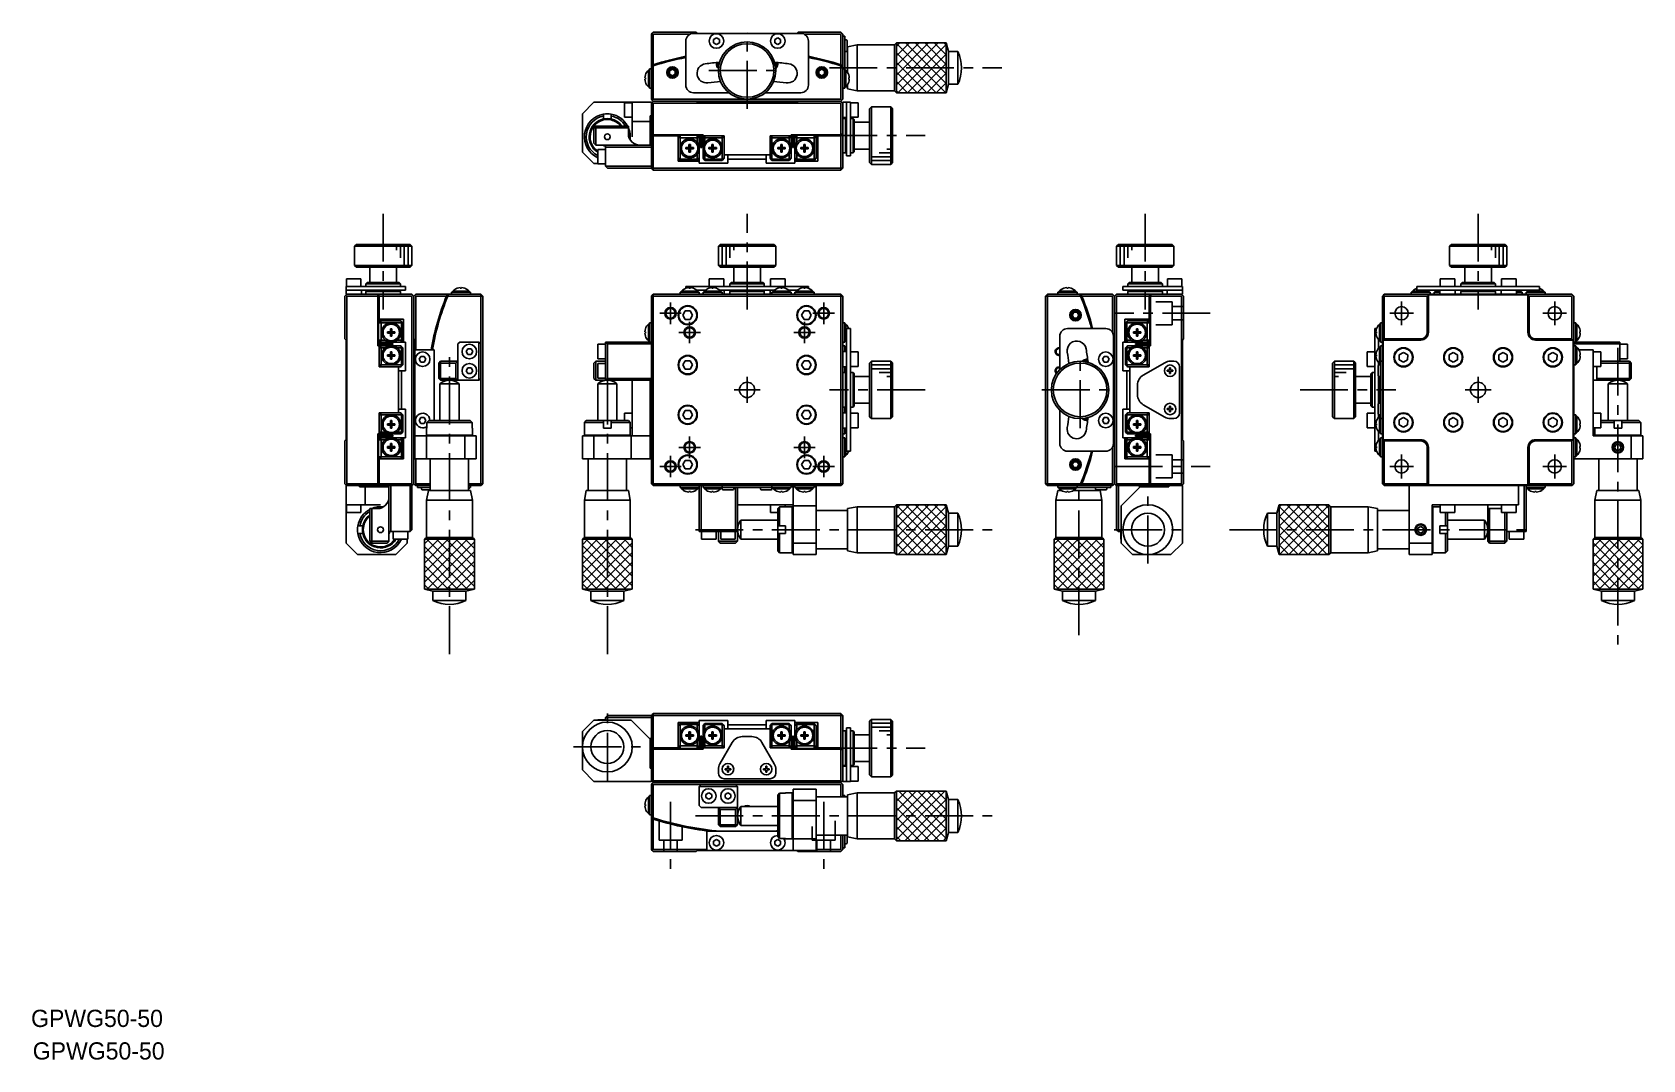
# Model space of a CAD drawing. Extents: x -40 to 380, y -7 to 261.
import ezdxf

# ---------------------------------------------------------------- set-up
doc = ezdxf.new("R2010")
doc.units = 0
doc.header["$LTSCALE"] = 10
doc.linetypes.add('CENTER', pattern=[2, 1.25, -0.25, 0.25, -0.25])
doc.linetypes.add('DASHED', pattern=[3.5, 2, -1.5])
doc.layers.get('0').update_dxf_attribs({"linetype": 'CONTINUOUS'})
doc.layers.add('CENTER', color=1, linetype='CENTER')
doc.styles.get("Standard").update_dxf_attribs({"font": 'FGP教科書体NT-M'})

msp = doc.modelspace()

# ---------------------------------------------------------------- texts
at = {"color": 7}
for p in [(-40.576032, 1.554211), (-40.139325, -6.944535)]:
    msp.add_text('GPWG50-50', height=4.5, dxfattribs=at).set_placement(p)

# ---------------------------------------------------------------- linework, layer by layer
at = {"color": 7, "linetype": 'CONTINUOUS'}
for p, q in [((121.424617, 260.776966), (121.674617, 261.026966)), ((121.924617, 261.276966), (121.674617, 261.026966)), ((121.674617, 261.026966), (121.924617, 260.776966)), ((121.924617, 261.276966), (133.124617, 261.276966)), ((132.424617, 260.976966), (160.424617, 260.976966)), ((133.424617, 260.976966), (133.124617, 261.276966)), ((159.724617, 261.276966), (159.424617, 260.976966)), ((159.724617, 261.276966), (170.924617, 261.276966)), ((171.174617, 261.026966), (170.924617, 261.276966)), ((170.924617, 260.776966), (171.174617, 261.026966)), ((171.174617, 261.026966), (171.424617, 260.776966)), ((121.424617, 252.637744), (121.424617, 260.776966)), ((121.924617, 260.776966), (121.924617, 252.797544)), ((131.552837, 260.776966), (121.924617, 260.776966)), ((130.424617, 247.476966), (130.424617, 258.976966)), ((137.674617, 259.409979), (138.424617, 259.842992)), ((137.674617, 258.543953), (137.674617, 259.409979)), ((138.424617, 258.110941), (137.674617, 258.543953)), ((138.424617, 259.842992), (139.174617, 259.409979)), ((139.174617, 258.543953), (138.424617, 258.110941)), ((139.174617, 259.409979), (139.174617, 258.543953)), ((153.674617, 259.409979), (154.424617, 259.842992)), ((153.674617, 258.543953), (153.674617, 259.409979)), ((154.424617, 258.110941), (153.674617, 258.543953)), ((154.424617, 259.842992), (155.174617, 259.409979)), ((155.174617, 258.543953), (154.424617, 258.110941)), ((155.174617, 259.409979), (155.174617, 258.543953)), ((170.924617, 260.776966), (161.296396, 260.776966)), ((162.424617, 258.976966), (162.424617, 247.476966)), ((170.924617, 252.797544), (170.924617, 260.776966)), ((171.424617, 260.776966), (171.424617, 252.637744)), ((171.424617, 260.276966), (171.924617, 260.276966)), ((171.924617, 260.276966), (171.924617, 258.776966)), ((171.924617, 258.576966), (171.924617, 258.776966)), ((171.924617, 257.875042), (171.924617, 258.576966)), ((171.924617, 257.875042), (171.924617, 256.375042)), ((172.274617, 259.276966), (172.174617, 259.276966)), ((172.524617, 259.026966), (172.524617, 256.526966)), ((172.524617, 259.026966), (172.524617, 257.901966)), ((172.524617, 258.526966), (172.524617, 257.901966)), ((172.524617, 257.901966), (172.524617, 258.526966)), ((172.524617, 257.901966), (172.524617, 257.651966)), ((172.524617, 257.651966), (172.524617, 257.901966)), ((172.524617, 257.901966), (172.524617, 257.651966)), ((172.524617, 257.651966), (172.524617, 256.526966)), ((172.524617, 257.026966), (172.524617, 257.651966)), ((172.524617, 257.651966), (172.524617, 257.026966)), ((172.674617, 256.976966), (172.524617, 256.976966)), ((175.174616, 257.976962), (172.674617, 257.476963)), ((172.674617, 257.476963), (172.674617, 250.757314)), ((175.174616, 257.976962), (175.174616, 245.97697)), ((184.924621, 257.976962), (175.174616, 257.976962)), ((185.424623, 258.476965), (184.924621, 257.976962)), ((184.924621, 257.976962), (184.924621, 245.97697)), ((198.424624, 258.476965), (185.424623, 258.476965)), ((185.424623, 258.476965), (185.424623, 245.476967)), ((199.014112, 256.276966), (198.424624, 258.476965)), ((198.424624, 245.476967), (198.424624, 258.476965)), ((121.424617, 252.322407), (121.424617, 252.637744)), ((121.924617, 252.48286), (121.924617, 243.776966)), ((139.174617, 253.409979), (139.239516, 253.447449)), ((139.174617, 253.197253), (139.174617, 253.409979)), ((153.609717, 253.447449), (153.674617, 253.409979)), ((153.674617, 253.409979), (153.674617, 253.197253)), ((163.338529, 254.47694), (163.339383, 254.488367)), ((170.924617, 243.776966), (170.924617, 252.48286)), ((171.424617, 252.637744), (171.424617, 252.322407)), ((171.924617, 256.375042), (171.924617, 251.676966)), ((172.174617, 256.276966), (172.274617, 256.276966)), ((199.014112, 256.276966), (199.014112, 247.676966)), ((201.424623, 256.276966), (199.014112, 256.276966)), ((201.424623, 256.276966), (201.424623, 247.676966)), ((119.892636, 249.356966), (119.735436, 249.356966)), ((119.735436, 248.996966), (119.892636, 248.996966)), ((119.892636, 250.150355), (119.888097, 250.153775)), ((119.888097, 248.200157), (119.892636, 248.203578)), ((119.892636, 248.996966), (119.892636, 249.356966)), ((120.632369, 251.326966), (120.632369, 247.026966)), ((120.924617, 251.326966), (120.632369, 251.326966)), ((120.924617, 246.676966), (120.924617, 251.676966)), ((121.424617, 251.676966), (120.924617, 251.676966)), ((121.424617, 243.776966), (121.424617, 252.322407)), ((126.174617, 251.209979), (126.924617, 251.642992)), ((126.174617, 250.343953), (126.174617, 251.209979)), ((126.924617, 249.910941), (126.174617, 250.343953)), ((126.174617, 250.343953), (126.924617, 249.910941)), ((126.924617, 251.642992), (127.674617, 251.209979)), ((127.674617, 250.343953), (126.924617, 249.910941)), ((126.924617, 249.910941), (127.674617, 250.343953)), ((127.674617, 251.209979), (127.674617, 250.343953)), ((165.174617, 251.209979), (165.924617, 251.642992)), ((165.174617, 250.343953), (165.174617, 251.209979)), ((165.924617, 249.910941), (165.174617, 250.343953)), ((165.174617, 250.343953), (165.924617, 249.910941)), ((165.924617, 251.642992), (166.674617, 251.209979)), ((166.674617, 250.343953), (165.924617, 249.910941)), ((165.924617, 249.910941), (166.674617, 250.343953)), ((166.674617, 251.209979), (166.674617, 250.343953)), ((171.424617, 252.322407), (171.424617, 243.776966)), ((171.424617, 245.987644), (171.424617, 252.322407)), ((171.924617, 251.676966), (171.424617, 251.676966)), ((171.924617, 246.676966), (171.924617, 251.676966)), ((172.216864, 251.326966), (171.924617, 251.326966)), ((172.216864, 251.326966), (172.216864, 247.026966)), ((172.956597, 250.150355), (172.961136, 250.153775)), ((172.956597, 249.356966), (173.113797, 249.356966)), ((172.956597, 248.996966), (172.956597, 249.356966)), ((173.113797, 248.996966), (172.956597, 248.996966)), ((172.961136, 248.200157), (172.956597, 248.203578)), ((120.632369, 247.026966), (120.924617, 247.026966)), ((120.924617, 246.676966), (121.424617, 246.676966)), ((141.669619, 245.476966), (132.424617, 245.476966)), ((132.424617, 245.476966), (141.669619, 245.476966)), ((160.424617, 245.476966), (151.179614, 245.476966)), ((151.179614, 245.476966), (160.424617, 245.476966)), ((171.424617, 246.676966), (171.924617, 246.676966)), ((171.424617, 246.485889), (171.424617, 245.457092)), ((171.424617, 245.457092), (171.424617, 246.485889)), ((171.424617, 246.485889), (171.424617, 245.987644)), ((171.424617, 245.987644), (171.424617, 246.485889)), ((171.424617, 245.457092), (171.424617, 245.987644)), ((171.424617, 245.987644), (171.424617, 245.457092)), ((171.424617, 243.776966), (171.424617, 245.987644)), ((171.924617, 247.026966), (172.216864, 247.026966)), ((171.924617, 246.976966), (172.674617, 246.976966)), ((172.674617, 247.596618), (172.674617, 246.476969)), ((172.674617, 246.476969), (175.174616, 245.97697)), ((175.174616, 245.97697), (184.924621, 245.97697)), ((184.924621, 245.97697), (185.424623, 245.476967)), ((185.424623, 245.476967), (198.424624, 245.476967)), ((198.424624, 245.476967), (199.014112, 247.676966)), ((199.014112, 247.676966), (201.424623, 247.676966)), ((106.424617, 242.976966), (103.424617, 239.976966)), ((103.424617, 229.976966), (103.424617, 239.976966)), ((106.424617, 242.976966), (116.424617, 242.976966)), ((108.924617, 239.893046), (108.924617, 239.385293)), ((110.924617, 239.385293), (110.924617, 239.893046)), ((114.424617, 242.876966), (114.424617, 239.076966)), ((116.424617, 242.876966), (114.424617, 242.876966)), ((116.424617, 242.976966), (116.424617, 237.976966)), ((121.424617, 242.976966), (116.424617, 242.976966)), ((121.674617, 243.526966), (121.424617, 243.776966)), ((121.424617, 242.776966), (121.674617, 243.026966)), ((121.424617, 242.776966), (121.424617, 242.976966)), ((121.424617, 236.276961), (121.424617, 242.776966)), ((121.924617, 243.776966), (121.674617, 243.526966)), ((121.674617, 243.526966), (121.924617, 243.276966)), ((121.924617, 243.276966), (121.674617, 243.026966)), ((121.674617, 243.026966), (121.924617, 242.776966)), ((121.924617, 243.776966), (146.424617, 243.776966)), ((121.924617, 243.276966), (133.124617, 243.276966)), ((133.124617, 243.276966), (121.924617, 243.276966)), ((121.924617, 242.776966), (121.924617, 234.517915)), ((170.924617, 242.776966), (121.924617, 242.776966)), ((133.424617, 242.976966), (133.124617, 243.276966)), ((159.724617, 243.276966), (133.124617, 243.276966)), ((159.424617, 242.976966), (133.424617, 242.976966)), ((146.424617, 243.776966), (170.924617, 243.776966)), ((159.724617, 243.276966), (159.424617, 242.976966)), ((159.724617, 243.276966), (170.924617, 243.276966)), ((170.924617, 243.276966), (159.724617, 243.276966)), ((171.174617, 243.526966), (170.924617, 243.776966)), ((170.924617, 243.276966), (171.174617, 243.526966)), ((170.924617, 243.276966), (171.174617, 243.526966)), ((170.924617, 243.276966), (171.174617, 243.026966)), ((170.924617, 242.776966), (171.174617, 243.026966)), ((170.924617, 234.517915), (170.924617, 242.776966)), ((171.424617, 243.776966), (171.174617, 243.526966)), ((171.174617, 243.526966), (171.424617, 243.776966)), ((171.174617, 243.026966), (171.424617, 242.776966)), ((171.424617, 242.976966), (171.424617, 242.776966)), ((172.424617, 242.976966), (171.424617, 242.976966)), ((171.424617, 242.776966), (171.424617, 236.276966)), ((172.424617, 240.976966), (172.424617, 242.976966)), ((172.424617, 242.976966), (173.424617, 242.976966)), ((172.424617, 240.976966), (172.424617, 230.976966)), ((173.424617, 242.976966), (173.424617, 240.976966)), ((175.424617, 242.876966), (173.424617, 242.876966)), ((173.424617, 230.976966), (173.424617, 240.976966)), ((175.424617, 239.076966), (175.424617, 242.876966)), ((178.924617, 241.776966), (178.424617, 241.276966)), ((178.424617, 227.276966), (178.424617, 241.276966)), ((178.924617, 241.776966), (178.924617, 226.776966)), ((183.924617, 241.776966), (178.924617, 241.776966)), ((183.924617, 226.776966), (183.924617, 241.776966)), ((184.424617, 241.276966), (183.924617, 241.776966)), ((184.424617, 241.276966), (184.424617, 227.276966)), ((184.424617, 241.276966), (184.424617, 234.276966)), ((106.424617, 236.276966), (106.924617, 236.776966)), ((106.424617, 232.276966), (106.424617, 236.276966)), ((106.924617, 236.276966), (106.424617, 236.276966)), ((106.924617, 236.776966), (115.424617, 236.776966)), ((106.924617, 236.276966), (106.924617, 236.776966)), ((106.924617, 236.276966), (106.924617, 231.776966)), ((115.424617, 236.276966), (106.924617, 236.276966)), ((108.924617, 239.385293), (108.924617, 238.62051)), ((108.924617, 238.62051), (108.924617, 238.364448)), ((110.924617, 238.62051), (110.924617, 239.385293)), ((110.924617, 238.364448), (110.924617, 238.62051)), ((114.424617, 239.076966), (116.424617, 239.076966)), ((115.424617, 236.776966), (115.424617, 236.276966)), ((115.424617, 236.276966), (115.424617, 236.776966)), ((115.424617, 234.776966), (115.424617, 236.276966)), ((115.424617, 236.276966), (115.424617, 234.776966)), ((116.424617, 237.976966), (121.124617, 237.976966)), ((116.424617, 237.976966), (116.424617, 233.976966)), ((121.124617, 239.476966), (121.124617, 237.976966)), ((121.424617, 239.476966), (121.124617, 239.476966)), ((121.124617, 233.976966), (121.124617, 237.976966)), ((121.424617, 234.72644), (121.424617, 236.276961)), ((171.424617, 238.976966), (172.424617, 238.976966)), ((172.124617, 238.776966), (171.424617, 238.776966)), ((171.424617, 236.276966), (171.424617, 234.72644)), ((172.124617, 229.776966), (172.124617, 238.776966)), ((172.424617, 238.476966), (172.124617, 238.776966)), ((173.424617, 239.076966), (175.424617, 239.076966)), ((174.124617, 238.776966), (173.424617, 238.776966)), ((174.124617, 229.776966), (174.124617, 238.776966)), ((174.424617, 238.476966), (174.124617, 238.776966)), ((174.424617, 238.476966), (174.424617, 230.076966)), ((174.424617, 238.476966), (174.424617, 237.776966)), ((178.424617, 237.776966), (174.424617, 237.776966)), ((106.924617, 231.776966), (106.424617, 232.276966)), ((106.924617, 231.776966), (109.424617, 231.776966)), ((109.424617, 231.776966), (121.424617, 231.776966)), ((109.424617, 231.276966), (109.424617, 231.776966)), ((120.924617, 231.776966), (121.124617, 231.976966)), ((121.124617, 231.976966), (121.124617, 233.976966)), ((121.424617, 234.401834), (121.424617, 234.72644)), ((121.424617, 225.776966), (121.424617, 234.401834)), ((121.924617, 234.517915), (134.924617, 234.517915)), ((121.924617, 234.192159), (121.924617, 225.776966)), ((128.424617, 234.192159), (121.924617, 234.192159)), ((128.424617, 234.192159), (128.424617, 234.517915)), ((128.924617, 234.387639), (128.424617, 233.86024)), ((128.424617, 227.612423), (128.424617, 234.192159)), ((128.924617, 233.69002), (128.424617, 233.86024)), ((128.924617, 234.517915), (128.924617, 234.387639)), ((128.924617, 233.69002), (128.924617, 234.387639)), ((128.924617, 234.387639), (133.424617, 234.387639)), ((128.924617, 233.69002), (128.924617, 230.976966)), ((133.424617, 233.69002), (128.924617, 233.69002)), ((131.244617, 231.950355), (131.604617, 231.950355)), ((131.244617, 231.156966), (131.244617, 231.950355)), ((131.604617, 231.950355), (131.604617, 231.156966)), ((133.424617, 234.387639), (133.424617, 234.517915)), ((133.424617, 233.69002), (133.424617, 234.387639)), ((133.924617, 233.86024), (133.424617, 234.387639)), ((133.424617, 233.69002), (133.924617, 233.86024)), ((133.424617, 232.476966), (133.424617, 233.69002)), ((133.924617, 232.137496), (133.755486, 231.879875)), ((133.924617, 234.517915), (133.924617, 233.86024)), ((133.924617, 233.86024), (133.924617, 232.137496)), ((133.924617, 233.007468), (134.261942, 232.68321)), ((134.164409, 232.776966), (133.924617, 232.776966)), ((133.924617, 232.137496), (133.924617, 230.976966)), ((134.26194, 232.683212), (134.274607, 232.671903)), ((134.274617, 231.856836), (134.274617, 234.517915)), ((134.274617, 231.165853), (134.274617, 231.856836)), ((134.574617, 231.856836), (134.574617, 234.517915)), ((134.574617, 231.856836), (134.574617, 231.165853)), ((134.574747, 232.650214), (134.924612, 232.886562)), ((134.924617, 232.776966), (134.786075, 232.776966)), ((134.924617, 234.517915), (134.924617, 234.192159)), ((135.239254, 234.192199), (134.924617, 233.86024)), ((134.924617, 233.86024), (134.924617, 234.192159)), ((134.924617, 234.192159), (140.424617, 234.192159)), ((134.924617, 233.86024), (135.424617, 233.69002)), ((134.924617, 232.137496), (134.924617, 233.86024)), ((134.924617, 230.976966), (134.924617, 232.137496)), ((135.093747, 231.879875), (134.924617, 232.137496)), ((135.424617, 234.192159), (135.424617, 233.69002)), ((135.424617, 233.69002), (135.424617, 232.476966)), ((139.924617, 233.69002), (135.424617, 233.69002)), ((137.244617, 231.950355), (137.604617, 231.950355)), ((137.244617, 231.156966), (137.244617, 231.950355)), ((137.604617, 231.950355), (137.604617, 231.156966)), ((139.924617, 234.192159), (139.924617, 233.69002)), ((140.424617, 233.86024), (139.924617, 233.69002)), ((139.924617, 230.976966), (139.924617, 233.69002)), ((140.424617, 233.86024), (140.109979, 234.192199)), ((140.424617, 234.192159), (140.424617, 229.276966)), ((152.424617, 233.86024), (152.739254, 234.192199)), ((152.424617, 234.192159), (157.924617, 234.192159)), ((152.424617, 229.276966), (152.424617, 234.192159)), ((152.424617, 233.86024), (152.924617, 233.69002)), ((152.924617, 234.192159), (152.924617, 233.69002)), ((152.924617, 230.976966), (152.924617, 233.69002)), ((152.924617, 233.69002), (157.424617, 233.69002)), ((155.604617, 231.950355), (155.244617, 231.950355)), ((155.244617, 231.950355), (155.244617, 231.156966)), ((155.604617, 231.156966), (155.604617, 231.950355)), ((157.424617, 234.192159), (157.424617, 233.69002)), ((157.924617, 233.86024), (157.424617, 233.69002)), ((157.424617, 233.69002), (157.424617, 232.476966)), ((157.609979, 234.192199), (157.924617, 233.86024)), ((157.755486, 231.879875), (157.924617, 232.137496)), ((157.924617, 234.517915), (170.924617, 234.517915)), ((157.924617, 234.192159), (157.924617, 234.517915)), ((157.924617, 233.86024), (157.924617, 234.192159)), ((157.924617, 232.137496), (157.924617, 233.86024)), ((158.063147, 232.776966), (157.924617, 232.776966)), ((157.924617, 230.976966), (157.924617, 232.137496)), ((157.924636, 232.88655), (158.274529, 232.650196)), ((158.274617, 231.856836), (158.274617, 234.517915)), ((158.274617, 231.856836), (158.274617, 231.165853)), ((158.574617, 231.856836), (158.574617, 234.517915)), ((158.574617, 231.165853), (158.574617, 231.856836)), ((158.574664, 232.671934), (158.58729, 232.683209)), ((158.587292, 232.68321), (158.924617, 233.007468)), ((158.924617, 232.776966), (158.684825, 232.776966)), ((158.924617, 234.517915), (158.924617, 233.86024)), ((158.924617, 233.86024), (159.424617, 234.387639)), ((159.424617, 233.69002), (158.924617, 233.86024)), ((158.924617, 233.86024), (158.924617, 232.137496)), ((158.924617, 232.137496), (159.093747, 231.879875)), ((158.924617, 232.137496), (158.924617, 230.976966)), ((159.424617, 234.387639), (159.424617, 234.517915)), ((163.924617, 234.387639), (159.424617, 234.387639)), ((159.424617, 233.69002), (159.424617, 234.387639)), ((159.424617, 232.476966), (159.424617, 233.69002)), ((159.424617, 233.69002), (163.924617, 233.69002)), ((161.604617, 231.950355), (161.244617, 231.950355)), ((161.244617, 231.950355), (161.244617, 231.156966)), ((161.604617, 231.156966), (161.604617, 231.950355)), ((163.924617, 234.517915), (163.924617, 234.387639)), ((163.924617, 234.387639), (164.424617, 233.86024)), ((163.924617, 233.69002), (163.924617, 234.387639)), ((163.924617, 233.69002), (164.424617, 233.86024)), ((163.924617, 233.69002), (163.924617, 230.976966)), ((164.424617, 233.86024), (164.424617, 234.517915)), ((164.674617, 234.326966), (164.424617, 234.076966)), ((164.424617, 228.399466), (164.424617, 233.86024)), ((164.424617, 232.076966), (164.674617, 231.826966)), ((164.865565, 234.517915), (164.674617, 234.326966)), ((164.674617, 231.826966), (164.924617, 231.576966)), ((164.924617, 234.192159), (164.924617, 234.517915)), ((170.924617, 234.192159), (164.924617, 234.192159)), ((164.924617, 234.192159), (164.924617, 227.612423)), ((170.924617, 225.776966), (170.924617, 234.192159)), ((171.424617, 234.72644), (171.424617, 234.401834)), ((171.424617, 234.401834), (171.424617, 225.776966)), ((184.424617, 234.276966), (184.424617, 227.276966)), ((103.424617, 229.976966), (106.424617, 226.976966)), ((107.424617, 230.676966), (107.424617, 226.876966)), ((109.424617, 230.676966), (107.424617, 230.676966)), ((107.424617, 228.343953), (107.424617, 229.209979)), ((121.424617, 231.276966), (109.424617, 231.276966)), ((109.424617, 226.276966), (109.424617, 231.276966)), ((128.924617, 228.110057), (128.424617, 228.399466)), ((128.424617, 228.399466), (128.924617, 227.824422)), ((128.424617, 227.612423), (128.424617, 228.399466)), ((128.424617, 228.399466), (128.424617, 227.612423)), ((133.924617, 227.612423), (128.424617, 227.612423)), ((128.924617, 230.976966), (128.924617, 228.110057)), ((128.924617, 228.110057), (133.424617, 228.110057)), ((128.924617, 228.110057), (128.924617, 227.824422)), ((133.424617, 227.824422), (128.924617, 227.824422)), ((130.451228, 231.156966), (131.244617, 231.156966)), ((130.451228, 230.796966), (130.451228, 231.156966)), ((131.244617, 230.796966), (130.451228, 230.796966)), ((131.228881, 230.796966), (131.228881, 231.156966)), ((131.244617, 231.172701), (131.604617, 231.172701)), ((131.244617, 230.003578), (131.244617, 230.796966)), ((131.604617, 230.781231), (131.244617, 230.781231)), ((131.604617, 230.003578), (131.244617, 230.003578)), ((131.604617, 231.156966), (132.398005, 231.156966)), ((131.604617, 230.796966), (131.604617, 230.003578)), ((132.398005, 230.796966), (131.604617, 230.796966)), ((131.620352, 231.156966), (131.620352, 230.796966)), ((132.398005, 231.156966), (132.398005, 230.796966)), ((133.424617, 228.110057), (133.424617, 229.476966)), ((133.924617, 228.399466), (133.424617, 227.824422)), ((133.924617, 228.399466), (133.424617, 228.110057)), ((133.424617, 228.110057), (133.424617, 227.824422)), ((133.806185, 230.217668), (133.924617, 230.140904)), ((133.924617, 230.976966), (133.924617, 230.140904)), ((133.924617, 230.140904), (133.924617, 228.399466)), ((133.924617, 227.057754), (133.924617, 228.399466)), ((133.924617, 227.612423), (133.924617, 228.399466)), ((133.924617, 227.612423), (133.924617, 228.399466)), ((133.924617, 227.057754), (133.924617, 227.612423)), ((133.924617, 227.612423), (133.924617, 227.057754)), ((134.274617, 231.165853), (134.574617, 231.165853)), ((134.924617, 230.140904), (134.924617, 230.976966)), ((134.924617, 230.140904), (135.043048, 230.217668)), ((134.924617, 228.399466), (134.924617, 230.140904)), ((135.424617, 228.110057), (134.924617, 228.399466)), ((135.424617, 227.824422), (134.924617, 228.399466)), ((135.424617, 229.476966), (135.424617, 228.110057)), ((135.424617, 228.110057), (139.924617, 228.110057)), ((135.424617, 227.824422), (135.424617, 228.110057)), ((139.924617, 227.824422), (135.424617, 227.824422)), ((136.451228, 231.156966), (137.244617, 231.156966)), ((136.451228, 230.796966), (136.451228, 231.156966)), ((137.244617, 230.796966), (136.451228, 230.796966)), ((137.228881, 230.796966), (137.228881, 231.156966)), ((137.244617, 231.172701), (137.604617, 231.172701)), ((137.244617, 230.003578), (137.244617, 230.796966)), ((137.604617, 230.781231), (137.244617, 230.781231)), ((137.604617, 230.003578), (137.244617, 230.003578)), ((137.604617, 231.156966), (138.398005, 231.156966)), ((137.604617, 230.796966), (137.604617, 230.003578)), ((138.398005, 230.796966), (137.604617, 230.796966)), ((137.620352, 231.156966), (137.620352, 230.796966)), ((138.398005, 231.156966), (138.398005, 230.796966)), ((139.924617, 228.110057), (139.924617, 230.976966)), ((140.424617, 228.399466), (139.924617, 228.110057)), ((139.924617, 227.824422), (140.424617, 228.399466)), ((139.924617, 227.824422), (139.924617, 228.110057)), ((140.424617, 229.276966), (140.424617, 228.399466)), ((140.424617, 229.276966), (152.424617, 229.276966)), ((141.424617, 228.166001), (141.424617, 229.276966)), ((141.424617, 228.166001), (141.424617, 227.057754)), ((151.424617, 228.166001), (141.424617, 228.166001)), ((151.424617, 227.057754), (151.424617, 229.276966)), ((151.424617, 228.166001), (151.424617, 229.276966)), ((151.424617, 228.166001), (151.424617, 229.276966)), ((151.424617, 227.057754), (151.424617, 228.166001)), ((151.424617, 228.166001), (151.424617, 227.057754)), ((152.424617, 229.276966), (152.424617, 228.399466)), ((152.424617, 228.399466), (152.924617, 228.110057)), ((152.924617, 227.824422), (152.424617, 228.399466)), ((152.924617, 228.110057), (152.924617, 230.976966)), ((157.424617, 228.110057), (152.924617, 228.110057)), ((152.924617, 227.824422), (152.924617, 228.110057)), ((152.924617, 227.824422), (157.424617, 227.824422)), ((155.244617, 231.156966), (154.451228, 231.156966)), ((154.451228, 231.156966), (154.451228, 230.796966)), ((154.451228, 230.796966), (155.244617, 230.796966)), ((155.228881, 231.156966), (155.228881, 230.796966)), ((155.604617, 231.172701), (155.244617, 231.172701)), ((155.244617, 230.796966), (155.244617, 230.003578)), ((155.244617, 230.781231), (155.604617, 230.781231)), ((155.244617, 230.003578), (155.604617, 230.003578)), ((156.398005, 231.156966), (155.604617, 231.156966)), ((155.604617, 230.003578), (155.604617, 230.796966)), ((155.604617, 230.796966), (156.398005, 230.796966)), ((155.620352, 230.796966), (155.620352, 231.156966)), ((156.398005, 230.796966), (156.398005, 231.156966)), ((157.424617, 229.476966), (157.424617, 228.110057)), ((157.424617, 228.110057), (157.924617, 228.399466)), ((157.424617, 227.824422), (157.924617, 228.399466)), ((157.424617, 227.824422), (157.424617, 228.110057)), ((157.924617, 230.140904), (157.806185, 230.217668)), ((157.924617, 230.140904), (157.924617, 230.976966)), ((157.924617, 228.399466), (157.924617, 230.140904)), ((158.274617, 231.165853), (158.574617, 231.165853)), ((158.924617, 230.976966), (158.924617, 230.140904)), ((159.043048, 230.217668), (158.924617, 230.140904)), ((158.924617, 230.140904), (158.924617, 228.399466)), ((158.924617, 228.399466), (159.424617, 227.824422)), ((158.924617, 228.399466), (159.424617, 228.110057)), ((158.924617, 227.612423), (158.924617, 228.399466)), ((158.924617, 227.612423), (158.924617, 227.057754)), ((164.924617, 227.612423), (158.924617, 227.612423)), ((159.424617, 228.110057), (159.424617, 229.476966)), ((163.924617, 228.110057), (159.424617, 228.110057)), ((159.424617, 228.110057), (159.424617, 227.824422)), ((159.424617, 227.824422), (163.924617, 227.824422)), ((161.244617, 231.156966), (160.451228, 231.156966)), ((160.451228, 231.156966), (160.451228, 230.796966)), ((160.451228, 230.796966), (161.244617, 230.796966)), ((161.228881, 231.156966), (161.228881, 230.796966)), ((161.604617, 231.172701), (161.244617, 231.172701)), ((161.244617, 230.796966), (161.244617, 230.003578)), ((161.244617, 230.781231), (161.604617, 230.781231)), ((161.244617, 230.003578), (161.604617, 230.003578)), ((162.398005, 231.156966), (161.604617, 231.156966)), ((161.604617, 230.003578), (161.604617, 230.796966)), ((161.604617, 230.796966), (162.398005, 230.796966)), ((161.620352, 230.796966), (161.620352, 231.156966)), ((162.398005, 230.796966), (162.398005, 231.156966)), ((163.924617, 230.976966), (163.924617, 228.110057)), ((163.924617, 228.110057), (164.424617, 228.399466)), ((164.424617, 228.399466), (163.924617, 227.824422)), ((163.924617, 228.110057), (163.924617, 227.824422)), ((171.424617, 229.776966), (172.124617, 229.776966)), ((171.424617, 225.776966), (171.424617, 227.776971)), ((172.124617, 229.776966), (172.424617, 230.076966)), ((172.424617, 228.976966), (172.424617, 230.976966)), ((173.424617, 228.976966), (172.424617, 228.976966)), ((173.424617, 230.976966), (173.424617, 228.976966)), ((173.424617, 229.776966), (174.124617, 229.776966)), ((174.124617, 229.776966), (174.424617, 230.076966)), ((174.424617, 230.776966), (178.424617, 230.776966)), ((174.424617, 230.675888), (174.424617, 230.076966)), ((178.424617, 227.276966), (178.924617, 226.776966)), ((183.924617, 226.776966), (184.424617, 227.276966)), ((107.424617, 226.976966), (106.424617, 226.976966)), ((107.424617, 226.876966), (109.424617, 226.876966)), ((109.924617, 225.776966), (109.424617, 226.276966)), ((109.424617, 226.276966), (121.424617, 226.276966)), ((121.424617, 225.776966), (109.924617, 225.776966)), ((121.924617, 225.776966), (121.424617, 225.776966)), ((121.424617, 225.776966), (121.924617, 225.276966)), ((121.924617, 225.776966), (170.924617, 225.776966)), ((121.924617, 225.776966), (121.924617, 225.276966)), ((170.924617, 225.276966), (121.924617, 225.276966)), ((141.424617, 227.057754), (133.924617, 227.057754)), ((158.924617, 227.057754), (151.424617, 227.057754)), ((171.424617, 225.776966), (170.924617, 225.276966)), ((170.924617, 225.776966), (170.924617, 225.276966)), ((171.424617, 225.776966), (170.924617, 225.776966)), ((170.924617, 225.276966), (171.424617, 225.776966)), ((178.924617, 226.776966), (183.924617, 226.776966)), ((44.391141, 205.893505), (43.891141, 205.393505)), ((58.891141, 205.393505), (43.891141, 205.393505)), ((43.891141, 205.393505), (43.891141, 200.393505)), ((44.391141, 205.893505), (58.391141, 205.893505)), ((44.391141, 205.893505), (51.391141, 205.893505)), ((51.391141, 205.893505), (58.391141, 205.893505)), ((58.891141, 205.393505), (58.391141, 205.893505)), ((58.891141, 200.393505), (58.891141, 205.393505)), ((139.424617, 205.893505), (138.924617, 205.393505)), ((153.924617, 205.393505), (138.924617, 205.393505)), ((138.924617, 205.393505), (138.924617, 200.393505)), ((139.424617, 205.893505), (153.424617, 205.893505)), ((139.424617, 205.893505), (153.424617, 205.893505)), ((153.924617, 205.393505), (153.424617, 205.893505)), ((153.924617, 200.393505), (153.924617, 205.393505)), ((243.391426, 205.893505), (242.891426, 205.393505)), ((250.391426, 205.393505), (242.891426, 205.393505)), ((242.891426, 205.393505), (242.891426, 200.393505)), ((243.391426, 205.893505), (250.391426, 205.893505)), ((250.391426, 205.893505), (257.391426, 205.893505)), ((257.891426, 205.393505), (250.391426, 205.393505)), ((257.891426, 205.393505), (257.391426, 205.893505)), ((257.891426, 200.393505), (257.891426, 205.393505)), ((330.341568, 205.893505), (329.841568, 205.393505)), ((344.841568, 205.393505), (329.841568, 205.393505)), ((329.841568, 205.393505), (329.841568, 200.393505)), ((330.341568, 205.893505), (344.341568, 205.893505)), ((344.841568, 205.393505), (344.341568, 205.893505)), ((344.841568, 200.393505), (344.841568, 205.393505)), ((43.891141, 200.393505), (58.891141, 200.393505)), ((43.891141, 200.393505), (44.391141, 199.893505)), ((58.391141, 199.893505), (44.391141, 199.893505)), ((47.891141, 199.893505), (47.891141, 195.893505)), ((54.891141, 195.893505), (54.891141, 199.893505)), ((58.391141, 199.893505), (58.891141, 200.393505)), ((138.924617, 200.393505), (153.924617, 200.393505)), ((138.924617, 200.393505), (139.424617, 199.893505)), ((153.424617, 199.893505), (139.424617, 199.893505)), ((142.924617, 199.893505), (142.924617, 195.893505)), ((149.924617, 195.893505), (149.924617, 199.893505)), ((153.424617, 199.893505), (153.924617, 200.393505)), ((242.891426, 200.393505), (250.391426, 200.393505)), ((242.891426, 200.393505), (243.391426, 199.893505)), ((246.891426, 199.893505), (243.391426, 199.893505)), ((250.391426, 199.893505), (243.391426, 199.893505)), ((253.891426, 199.893505), (246.891426, 199.893505)), ((246.891426, 199.893505), (250.391426, 199.893505)), ((246.891426, 199.893505), (246.891426, 195.893505)), ((250.391426, 200.393505), (257.891426, 200.393505)), ((257.391426, 199.893505), (250.391426, 199.893505)), ((250.391426, 199.893505), (253.891426, 199.893505)), ((257.391426, 199.893505), (253.891426, 199.893505)), ((253.891426, 195.893505), (253.891426, 199.893505)), ((257.391426, 199.893505), (257.891426, 200.393505)), ((329.841568, 200.393505), (344.841568, 200.393505)), ((329.841568, 200.393505), (330.341568, 199.893505)), ((344.341568, 199.893505), (330.341568, 199.893505)), ((333.841568, 199.893505), (330.341568, 199.893505)), ((340.841568, 199.893505), (333.841568, 199.893505)), ((333.841568, 199.893505), (340.841568, 199.893505)), ((333.841568, 199.893505), (333.841568, 195.893505)), ((344.341568, 199.893505), (340.841568, 199.893505)), ((340.841568, 195.893505), (340.841568, 199.893505)), ((344.341568, 199.893505), (344.841568, 200.393505)), ((41.691141, 193.893505), (41.691141, 194.893505)), ((41.691141, 194.893505), (43.691141, 194.893505)), ((43.691141, 193.893505), (41.691141, 193.893505)), ((41.691141, 193.893505), (41.691141, 192.893505)), ((45.591141, 196.893505), (41.791141, 196.893505)), ((41.791141, 196.893505), (41.791141, 194.893505)), ((55.191141, 194.893505), (43.691141, 194.893505)), ((43.691141, 193.893505), (55.191141, 193.893505)), ((45.591141, 194.893505), (45.591141, 196.893505)), ((45.691141, 192.893505), (45.691141, 193.893505)), ((47.191141, 195.893505), (46.891141, 195.593505)), ((55.891141, 195.593505), (46.891141, 195.593505)), ((46.891141, 195.593505), (46.891141, 194.893505)), ((47.191141, 193.893505), (46.891141, 193.593505)), ((55.891141, 193.593505), (46.891141, 193.593505)), ((46.891141, 193.593505), (46.891141, 192.893505)), ((47.191141, 195.893505), (55.591141, 195.893505)), ((47.191141, 195.893505), (47.891141, 195.893505)), ((54.992219, 195.893505), (55.591141, 195.893505)), ((55.191141, 194.893505), (57.191141, 194.893505)), ((57.191141, 193.893505), (55.191141, 193.893505)), ((55.891141, 195.593505), (55.591141, 195.893505)), ((55.891141, 193.593505), (55.591141, 193.893505)), ((55.891141, 194.893505), (55.891141, 195.593505)), ((55.891141, 192.893505), (55.891141, 193.593505)), ((57.191141, 194.893505), (57.191141, 193.893505)), ((69.541141, 193.685752), (73.841141, 193.685752)), ((69.541141, 193.685752), (69.541141, 193.393505)), ((70.717752, 194.425485), (70.714332, 194.430024)), ((71.511141, 194.425485), (71.511141, 194.582685)), ((71.871141, 194.425485), (71.511141, 194.425485)), ((71.871141, 194.582685), (71.871141, 194.425485)), ((72.66795, 194.430024), (72.664529, 194.425485)), ((73.841141, 193.393505), (73.841141, 193.685752)), ((129.274617, 193.685752), (131.424617, 193.685752)), ((129.274617, 193.685752), (129.274617, 193.393505)), ((130.424617, 194.421932), (130.424617, 194.893505)), ((130.424617, 194.893505), (132.424617, 194.893505)), ((130.451228, 194.425485), (130.447808, 194.430024)), ((131.244617, 194.425485), (131.244617, 194.582685)), ((131.604617, 194.425485), (131.244617, 194.425485)), ((131.424617, 193.685752), (133.574617, 193.685752)), ((131.604617, 194.582685), (131.604617, 194.425485)), ((132.401425, 194.430024), (132.398005, 194.425485)), ((160.424617, 194.893505), (132.424617, 194.893505)), ((133.350753, 193.893505), (135.498481, 193.893505)), ((135.498481, 193.893505), (133.350753, 193.893505)), ((133.350755, 193.893503), (135.499528, 193.893503)), ((133.350755, 193.893503), (135.498478, 193.893503)), ((133.574617, 193.393505), (133.574617, 193.685752)), ((135.274617, 193.685752), (137.424617, 193.685752)), ((135.274617, 193.685752), (135.274617, 193.393505)), ((136.451228, 194.425485), (136.447808, 194.430024)), ((140.324617, 196.893505), (136.524617, 196.893505)), ((136.524617, 196.893505), (136.524617, 194.893505)), ((137.244617, 194.425485), (137.244617, 194.582685)), ((137.604617, 194.425485), (137.244617, 194.425485)), ((137.424617, 193.685752), (139.574617, 193.685752)), ((137.604617, 194.582685), (137.604617, 194.425485)), ((138.401425, 194.430024), (138.398005, 194.425485)), ((139.350753, 193.893505), (153.498481, 193.893505)), ((139.350755, 193.893503), (142.224615, 193.893503)), ((139.574617, 193.393505), (139.574617, 193.685752)), ((140.324617, 194.893505), (140.324617, 196.893505)), ((142.224617, 193.893505), (140.424617, 193.893505)), ((140.424617, 192.893505), (140.424617, 193.893505)), ((142.224617, 195.893505), (141.924617, 195.593505)), ((150.924617, 195.593505), (141.924617, 195.593505)), ((141.924617, 195.593505), (141.924617, 194.893505)), ((142.224617, 193.893505), (141.924617, 193.593505)), ((150.924617, 193.593505), (141.924617, 193.593505)), ((141.924617, 193.593505), (141.924617, 192.893505)), ((142.224617, 195.893505), (150.624617, 195.893505)), ((142.224617, 195.893505), (142.924617, 195.893505)), ((149.924617, 195.893505), (150.624617, 195.893505)), ((150.924617, 195.593505), (150.624617, 195.893505)), ((152.424617, 193.893505), (150.624617, 193.893505)), ((150.924617, 193.593505), (150.624617, 193.893505)), ((150.624619, 193.893503), (153.498478, 193.893503)), ((150.924617, 194.893505), (150.924617, 195.593505)), ((150.924617, 192.893505), (150.924617, 193.593505)), ((152.424617, 193.893505), (152.424617, 192.893505)), ((156.324617, 196.893505), (152.524617, 196.893505)), ((152.524617, 196.893505), (152.524617, 194.893505)), ((155.424617, 193.685752), (153.274617, 193.685752)), ((153.274617, 193.685752), (153.274617, 193.393505)), ((154.447808, 194.430024), (154.451228, 194.425485)), ((155.244617, 194.582685), (155.244617, 194.425485)), ((155.244617, 194.425485), (155.604617, 194.425485)), ((157.574617, 193.685752), (155.424617, 193.685752)), ((155.604617, 194.425485), (155.604617, 194.582685)), ((156.324617, 194.893505), (156.324617, 196.893505)), ((156.398005, 194.425485), (156.401425, 194.430024)), ((157.349705, 193.893503), (159.498478, 193.893503)), ((157.349705, 193.893503), (159.498478, 193.893503)), ((157.350753, 193.893505), (159.498481, 193.893505)), ((159.498481, 193.893505), (157.350753, 193.893505)), ((157.574617, 193.393505), (157.574617, 193.685752)), ((161.424617, 193.685752), (159.274617, 193.685752)), ((159.274617, 193.685752), (159.274617, 193.393505)), ((160.424617, 194.893505), (162.424617, 194.893505)), ((160.447808, 194.430024), (160.451228, 194.425485)), ((161.244617, 194.582685), (161.244617, 194.425485)), ((161.244617, 194.425485), (161.604617, 194.425485)), ((163.574617, 193.685752), (161.424617, 193.685752)), ((161.604617, 194.425485), (161.604617, 194.582685)), ((162.398005, 194.425485), (162.401425, 194.430024)), ((162.424617, 194.893505), (162.424617, 194.421932)), ((163.574617, 193.393505), (163.574617, 193.685752)), ((232.241426, 193.685752), (227.941426, 193.685752)), ((227.941426, 193.685752), (227.941426, 193.393505)), ((229.114618, 194.430024), (229.118038, 194.425485)), ((229.911426, 194.582685), (229.911426, 194.425485)), ((229.911426, 194.425485), (230.271426, 194.425485)), ((230.271426, 194.425485), (230.271426, 194.582685)), ((231.064815, 194.425485), (231.068235, 194.430024)), ((232.241426, 193.393505), (232.241426, 193.685752)), ((244.591426, 193.893505), (244.591426, 194.893505)), ((244.591426, 194.893505), (246.591426, 194.893505)), ((246.591426, 193.893505), (244.591426, 193.893505)), ((246.191426, 195.893505), (245.891426, 195.593505)), ((250.391426, 195.593505), (245.891426, 195.593505)), ((245.891426, 195.593505), (245.891426, 194.893505)), ((246.191426, 193.893505), (245.891426, 193.593505)), ((250.391426, 193.593505), (245.891426, 193.593505)), ((245.891426, 193.593505), (245.891426, 192.893505)), ((246.191426, 195.893505), (250.391426, 195.893505)), ((258.091426, 194.893505), (246.591426, 194.893505)), ((246.591426, 193.893505), (258.091426, 193.893505)), ((250.391426, 195.893505), (254.591426, 195.893505)), ((254.891426, 195.593505), (250.391426, 195.593505)), ((254.891426, 193.593505), (250.391426, 193.593505)), ((254.891426, 195.593505), (254.591426, 195.893505)), ((254.891426, 193.593505), (254.591426, 193.893505)), ((254.891426, 194.893505), (254.891426, 195.593505)), ((254.891426, 192.893505), (254.891426, 193.593505)), ((256.091426, 193.893505), (256.091426, 192.893505)), ((258.091426, 196.893505), (256.191426, 196.893505)), ((256.191426, 196.893505), (256.191426, 194.893505)), ((259.991426, 196.893505), (258.091426, 196.893505)), ((258.091426, 194.893505), (260.091426, 194.893505)), ((260.091426, 193.893505), (258.091426, 193.893505)), ((259.991426, 194.893505), (259.991426, 196.893505)), ((260.091426, 194.893505), (260.091426, 193.893505)), ((260.091426, 192.893505), (260.091426, 193.893505)), ((324.491568, 193.685752), (320.191568, 193.685752)), ((320.191568, 193.685752), (320.191568, 193.393505)), ((321.341568, 194.893505), (323.341568, 194.893505)), ((321.341568, 194.893505), (323.341568, 194.893505)), ((321.341568, 193.893505), (321.341568, 194.893505)), ((323.341568, 193.893505), (321.341568, 193.893505)), ((351.341568, 194.893505), (323.341568, 194.893505)), ((323.341568, 194.893505), (327.441568, 194.893505)), ((323.341568, 193.893505), (329.341568, 193.893505)), ((324.264412, 194.893505), (327.112345, 194.893505)), ((324.264412, 194.893505), (326.41648, 194.893505)), ((324.491568, 193.393505), (324.491568, 193.685752)), ((327.341568, 193.685752), (326.191568, 193.685752)), ((326.191568, 193.685752), (326.191568, 193.393505)), ((326.41648, 194.893505), (327.441568, 194.893505)), ((327.441568, 194.893505), (327.112345, 194.893505)), ((327.341568, 193.893505), (327.341568, 192.893505)), ((331.241568, 196.893505), (327.441568, 196.893505)), ((327.441568, 196.893505), (327.441568, 194.893505)), ((329.341568, 193.893505), (345.341568, 193.893505)), ((331.241568, 194.893505), (331.241568, 196.893505)), ((331.241568, 194.893505), (332.841568, 194.893505)), ((332.841568, 194.893505), (331.241568, 194.893505)), ((331.341568, 192.893505), (331.341568, 193.893505)), ((333.141568, 195.893505), (332.841568, 195.593505)), ((341.841568, 195.593505), (332.841568, 195.593505)), ((332.841568, 195.593505), (332.841568, 194.893505)), ((333.141568, 193.893505), (332.841568, 193.593505)), ((341.841568, 193.593505), (332.841568, 193.593505)), ((332.841568, 193.593505), (332.841568, 192.893505)), ((333.141568, 195.893505), (341.541568, 195.893505)), ((341.841568, 195.593505), (341.541568, 195.893505)), ((341.841568, 193.593505), (341.541568, 193.893505)), ((341.841568, 194.893505), (341.841568, 195.593505)), ((341.841568, 194.893505), (343.441568, 194.893505)), ((343.441568, 194.893505), (341.841568, 194.893505)), ((341.841568, 192.893505), (341.841568, 193.593505)), ((343.341568, 193.893505), (343.341568, 192.893505)), ((347.241568, 196.893505), (343.441568, 196.893505)), ((343.441568, 196.893505), (343.441568, 194.893505)), ((345.341568, 193.893505), (351.341568, 193.893505)), ((347.241568, 194.893505), (347.241568, 196.893505)), ((347.241568, 194.893505), (351.341568, 194.893505)), ((347.241568, 194.893505), (348.266656, 194.893505)), ((347.570791, 194.893505), (347.241568, 194.893505)), ((347.341568, 192.893505), (347.341568, 193.893505)), ((347.341568, 193.685752), (348.491568, 193.685752)), ((347.570791, 194.893505), (350.418724, 194.893505)), ((348.266656, 194.893505), (350.418724, 194.893505)), ((348.491568, 193.393505), (348.491568, 193.685752)), ((350.191568, 193.685752), (354.491568, 193.685752)), ((350.191568, 193.685752), (350.191568, 193.393505)), ((351.341568, 194.893505), (353.341568, 194.893505)), ((351.341568, 194.893505), (353.341568, 194.893505)), ((353.341568, 193.893505), (351.341568, 193.893505)), ((353.341568, 194.893505), (353.341568, 193.893505)), ((354.491568, 193.393505), (354.491568, 193.685752)), ((41.391141, 192.393505), (41.641141, 192.643505)), ((41.391141, 181.193505), (41.391141, 192.393505)), ((41.641141, 192.643505), (41.891141, 192.893505)), ((41.891141, 192.393505), (41.641141, 192.643505)), ((41.691141, 192.893505), (41.891141, 192.893505)), ((41.891141, 192.893505), (49.391141, 192.893505)), ((50.030363, 192.393505), (41.891141, 192.393505)), ((41.891141, 192.393505), (41.891141, 143.393505)), ((49.391141, 192.893505), (49.870563, 192.893505)), ((49.870563, 192.893505), (50.185247, 192.893505)), ((50.030363, 179.393505), (50.030363, 192.393505)), ((50.185247, 192.893505), (58.891141, 192.893505)), ((58.891141, 192.393505), (50.3457, 192.393505)), ((50.3457, 192.393505), (50.3457, 186.393505)), ((58.891141, 192.893505), (56.891136, 192.893505)), ((58.891141, 192.893505), (59.141141, 192.643505)), ((59.141141, 192.643505), (58.891141, 192.893505)), ((59.141141, 192.643505), (58.891141, 192.393505)), ((58.891141, 143.393505), (58.891141, 192.393505)), ((59.141141, 192.643505), (59.391141, 192.393505)), ((59.391141, 192.393505), (59.141141, 192.643505)), ((59.391141, 192.393505), (59.641141, 192.643505)), ((59.391141, 181.193505), (59.391141, 192.393505)), ((59.391141, 192.393505), (59.391141, 181.193505)), ((59.641141, 192.643505), (59.891141, 192.893505)), ((59.891141, 192.393505), (59.641141, 192.643505)), ((59.891141, 192.893505), (68.150192, 192.893505)), ((67.941666, 192.393505), (59.891141, 192.393505)), ((59.891141, 192.393505), (59.891141, 178.393505)), ((68.150192, 192.893505), (68.475948, 192.893505)), ((76.891141, 192.393505), (68.266273, 192.393505)), ((68.475948, 192.893505), (76.891141, 192.893505)), ((75.055684, 192.893505), (68.475948, 192.893505)), ((74.191141, 193.393505), (69.191141, 193.393505)), ((69.191141, 193.393505), (69.191141, 192.893505)), ((74.191141, 192.893505), (74.191141, 193.393505)), ((74.55805, 192.893505), (75.610353, 192.893505)), ((75.610353, 192.893505), (74.55805, 192.893505)), ((74.55805, 192.893505), (75.055684, 192.893505)), ((75.055684, 192.893505), (74.55805, 192.893505)), ((75.610353, 192.893505), (75.055684, 192.893505)), ((75.055684, 192.893505), (75.610353, 192.893505)), ((76.891141, 192.893505), (75.055684, 192.893505)), ((76.891141, 192.893505), (77.391141, 192.393505)), ((76.891141, 192.893505), (76.891141, 192.393505)), ((76.891141, 192.893505), (77.391141, 192.393505)), ((76.891141, 192.393505), (77.391141, 192.393505)), ((76.891141, 179.893505), (76.891141, 192.393505)), ((77.391141, 192.393505), (77.391141, 143.393505)), ((121.924617, 192.893505), (121.424617, 192.393505)), ((121.424617, 179.893505), (121.424617, 192.393505)), ((121.424617, 192.393505), (121.924617, 192.393505)), ((121.924617, 192.893505), (135.424617, 192.893505)), ((121.924617, 192.893505), (121.924617, 192.393505)), ((121.924617, 192.393505), (121.924617, 143.393505)), ((170.924617, 192.393505), (121.924617, 192.393505)), ((133.924617, 193.393505), (128.924617, 193.393505)), ((128.924617, 193.393505), (128.924617, 192.893505)), ((133.924617, 192.893505), (133.924617, 193.393505)), ((139.924617, 193.393505), (134.924617, 193.393505)), ((134.924617, 193.393505), (134.924617, 192.893505)), ((135.424617, 192.893505), (138.424617, 192.893505)), ((138.424617, 192.893505), (140.424617, 192.893505)), ((139.924617, 192.893505), (139.924617, 193.393505)), ((140.424617, 192.893505), (151.424622, 192.893505)), ((151.424622, 192.893505), (164.424622, 192.893505)), ((157.924617, 193.393505), (152.924617, 193.393505)), ((152.924617, 193.393505), (152.924617, 192.893505)), ((157.924617, 192.893505), (157.924617, 193.393505)), ((163.924617, 193.393505), (158.924617, 193.393505)), ((158.924617, 193.393505), (158.924617, 192.893505)), ((163.924617, 192.893505), (163.924617, 193.393505)), ((164.424622, 192.893505), (170.924617, 192.893505)), ((170.924617, 192.893505), (170.924617, 192.393505)), ((171.424617, 192.393505), (170.924617, 192.893505)), ((170.924617, 143.393505), (170.924617, 192.393505)), ((171.424617, 192.393505), (170.924617, 192.393505)), ((171.424617, 192.393505), (171.424617, 175.893505)), ((224.891426, 192.893505), (224.391426, 192.393505)), ((224.391426, 143.393505), (224.391426, 192.393505)), ((224.891426, 192.393505), (224.391426, 192.393505)), ((224.891426, 192.393505), (224.891426, 192.893505)), ((224.891426, 192.893505), (233.30662, 192.893505)), ((224.891426, 192.393505), (224.891426, 143.393505)), ((233.516294, 192.393505), (224.891426, 192.393505)), ((232.591426, 193.393505), (227.591426, 193.393505)), ((227.591426, 193.393505), (227.591426, 192.893505)), ((232.591426, 192.893505), (232.591426, 193.393505)), ((233.30662, 192.893505), (233.632375, 192.893505)), ((233.632375, 192.893505), (241.891426, 192.893505)), ((241.891426, 192.393505), (233.840901, 192.393505)), ((241.891426, 192.893505), (242.141426, 192.643505)), ((242.141426, 192.643505), (241.891426, 192.393505)), ((241.891426, 182.765284), (241.891426, 192.393505)), ((242.391426, 192.393505), (242.141426, 192.643505)), ((242.391426, 192.393505), (242.641426, 192.643505)), ((242.391426, 192.393505), (242.391426, 181.193505)), ((242.391426, 181.193505), (242.391426, 192.393505)), ((242.641426, 192.643505), (242.891426, 192.893505)), ((242.891426, 192.393505), (242.641426, 192.643505)), ((242.891426, 192.893505), (251.59732, 192.893505)), ((242.891426, 192.393505), (242.891426, 143.393505)), ((251.436868, 192.393505), (242.891426, 192.393505)), ((251.436868, 186.393505), (251.436868, 192.393505)), ((251.59732, 192.893505), (251.912004, 192.893505)), ((251.752205, 192.393505), (251.752205, 179.393505)), ((259.891426, 192.393505), (251.752205, 192.393505)), ((251.912004, 192.893505), (252.391426, 192.893505)), ((252.391426, 192.893505), (259.891426, 192.893505)), ((259.891426, 192.893505), (260.091426, 192.893505)), ((259.891426, 192.893505), (260.141426, 192.643505)), ((260.141426, 192.643505), (259.891426, 192.393505)), ((259.891426, 143.393505), (259.891426, 192.393505)), ((260.141426, 192.643505), (260.391426, 192.393505)), ((260.391426, 192.393505), (260.391426, 181.193505)), ((312.591568, 192.643505), (312.341568, 192.393505)), ((312.341568, 169.893505), (312.341568, 192.393505)), ((312.841568, 192.893505), (312.591568, 192.643505)), ((312.591568, 192.643505), (312.841568, 192.393505)), ((312.841568, 192.893505), (328.469788, 192.893505)), ((324.041568, 192.393505), (312.841568, 192.393505)), ((312.841568, 192.393505), (312.841568, 181.193505)), ((320.191568, 193.393505), (319.841568, 193.393505)), ((322.341568, 193.393505), (319.841568, 193.393505)), ((319.841568, 193.393505), (319.841568, 192.893505)), ((324.841568, 193.393505), (322.341568, 193.393505)), ((324.041568, 192.393505), (324.341568, 192.693505)), ((324.041568, 182.893505), (324.041568, 192.393505)), ((324.341568, 192.693505), (350.341568, 192.693505)), ((324.341568, 192.693505), (324.341568, 182.893505)), ((324.841568, 193.393505), (324.491568, 193.393505)), ((324.841568, 192.893505), (324.841568, 193.393505)), ((326.191568, 193.393505), (325.841568, 193.393505)), ((327.341568, 193.393505), (325.841568, 193.393505)), ((325.841568, 193.393505), (325.841568, 192.893505)), ((328.469788, 192.893505), (330.213348, 192.893505)), ((330.213348, 192.893505), (335.341568, 192.893505)), ((335.341568, 192.893505), (339.341568, 192.893505)), ((339.341568, 192.893505), (344.469788, 192.893505)), ((344.469788, 192.893505), (346.213348, 192.893505)), ((346.213348, 192.893505), (361.841568, 192.893505)), ((348.841568, 193.393505), (347.341568, 193.393505)), ((348.841568, 193.393505), (348.491568, 193.393505)), ((348.841568, 192.893505), (348.841568, 193.393505)), ((350.191568, 193.393505), (349.841568, 193.393505)), ((352.341568, 193.393505), (349.841568, 193.393505)), ((349.841568, 193.393505), (349.841568, 192.893505)), ((350.341568, 192.693505), (350.641568, 192.393505)), ((350.341568, 192.693505), (350.341568, 182.893505)), ((350.641568, 192.393505), (350.641568, 182.893505)), ((361.841568, 192.393505), (350.641568, 192.393505)), ((354.841568, 193.393505), (352.341568, 193.393505)), ((354.841568, 193.393505), (354.491568, 193.393505)), ((354.841568, 192.893505), (354.841568, 193.393505)), ((362.091568, 192.643505), (361.841568, 192.893505)), ((361.841568, 192.393505), (362.091568, 192.643505)), ((361.841568, 181.193505), (361.841568, 192.393505)), ((362.341568, 192.393505), (362.091568, 192.643505)), ((362.341568, 192.393505), (362.341568, 169.8935)), ((50.3457, 186.393505), (50.030363, 186.393505)), ((50.709983, 185.893505), (50.030363, 185.893505)), ((50.030363, 185.393505), (50.191704, 185.393505)), ((50.191704, 185.393505), (50.709983, 185.893505)), ((50.191704, 185.393505), (50.191704, 180.893505)), ((50.847333, 185.393505), (50.191704, 185.393505)), ((50.3457, 186.393505), (56.680463, 186.393505)), ((50.391141, 186.393505), (50.641141, 186.143505)), ((50.641141, 186.143505), (50.891141, 185.893505)), ((50.691141, 185.893505), (50.791141, 185.993505)), ((50.847333, 185.393505), (50.709983, 185.893505)), ((55.976857, 185.893505), (50.709983, 185.893505)), ((50.847333, 180.893505), (50.847333, 185.393505)), ((50.847333, 185.393505), (53.491141, 185.393505)), ((52.891141, 185.893505), (53.141141, 186.143505)), ((53.141141, 186.143505), (53.391141, 186.393505)), ((53.491141, 185.393505), (56.182218, 185.393505)), ((56.182218, 185.393505), (55.976857, 185.893505)), ((55.976857, 185.893505), (56.516325, 185.393505)), ((56.182218, 185.393505), (56.182218, 180.893505)), ((56.182218, 185.393505), (56.516325, 185.393505)), ((56.516325, 180.893505), (56.516325, 185.393505)), ((56.680463, 186.393505), (56.680463, 180.393505)), ((120.924617, 180.393505), (120.924617, 185.393505)), ((121.424617, 185.393505), (120.924617, 185.393505)), ((129.654446, 187.393505), (130.289531, 188.493505)), ((130.289531, 186.293505), (129.654446, 187.393505)), ((130.289531, 188.493505), (131.559702, 188.493505)), ((131.559702, 186.293505), (130.289531, 186.293505)), ((131.559702, 188.493505), (132.194787, 187.393505)), ((132.194787, 187.393505), (131.559702, 186.293505)), ((160.654446, 187.393505), (161.289531, 188.493505)), ((161.289531, 186.293505), (160.654446, 187.393505)), ((161.289531, 188.493505), (162.559702, 188.493505)), ((162.559702, 186.293505), (161.289531, 186.293505)), ((162.559702, 188.493505), (163.194787, 187.393505)), ((163.194787, 187.393505), (162.559702, 186.293505)), ((171.924617, 185.393505), (171.424617, 185.393505)), ((171.924617, 180.393505), (171.924617, 185.393505)), ((231.325401, 187.393505), (231.758414, 188.143505)), ((231.758414, 188.143505), (231.325401, 187.393505)), ((231.758414, 186.643505), (231.325401, 187.393505)), ((231.325401, 187.393505), (231.758414, 186.643505)), ((231.758414, 188.143505), (232.624439, 188.143505)), ((232.624439, 186.643505), (231.758414, 186.643505)), ((232.624439, 188.143505), (233.057452, 187.393505)), ((233.057452, 187.393505), (232.624439, 186.643505)), ((245.102105, 186.393505), (251.436868, 186.393505)), ((245.102105, 180.393505), (245.102105, 186.393505)), ((246.675588, 186.393505), (245.102105, 186.393505)), ((245.266242, 185.393505), (245.805711, 185.893505)), ((245.266242, 185.393505), (245.600349, 185.393505)), ((245.266242, 185.393505), (245.266242, 180.893505)), ((245.805711, 185.893505), (245.600349, 185.393505)), ((245.600349, 180.893505), (245.600349, 185.393505)), ((245.600349, 185.393505), (248.291426, 185.393505)), ((251.072585, 185.893505), (245.805711, 185.893505)), ((248.291426, 185.393505), (250.935235, 185.393505)), ((248.391426, 186.393505), (248.641426, 186.143505)), ((248.641426, 186.143505), (248.891426, 185.893505)), ((250.891426, 185.893505), (251.141426, 186.143505)), ((251.072585, 185.893505), (250.935235, 185.393505)), ((250.935235, 185.393505), (250.935235, 180.893505)), ((251.590863, 185.393505), (250.935235, 185.393505)), ((250.991426, 185.993505), (251.091426, 185.893505)), ((251.072585, 185.893505), (251.590863, 185.393505)), ((251.752205, 185.893505), (251.072585, 185.893505)), ((251.141426, 186.143505), (251.391426, 186.393505)), ((251.752205, 186.393505), (251.436868, 186.393505)), ((251.590863, 180.893505), (251.590863, 185.393505)), ((251.590863, 185.393505), (251.752205, 185.393505)), ((311.841568, 185.393505), (311.841568, 182.893505)), ((311.841568, 185.393505), (311.841568, 185.043505)), ((312.341568, 185.393505), (311.841568, 185.393505)), ((362.841568, 185.393505), (362.341568, 185.393505)), ((362.841568, 185.393505), (362.841568, 182.893505)), ((362.841568, 185.393505), (362.841568, 185.043505)), ((41.391141, 181.193505), (41.691141, 180.893505)), ((41.691141, 180.893505), (41.691141, 154.893505)), ((50.191704, 180.893505), (50.030363, 180.893505)), ((50.847333, 180.893505), (50.191704, 180.893505)), ((50.709983, 180.393505), (50.191704, 180.893505)), ((50.847333, 180.893505), (50.709983, 180.393505)), ((51.991141, 180.893505), (50.847333, 180.893505)), ((52.517752, 183.073505), (52.517752, 182.713505)), ((53.311141, 183.073505), (52.517752, 183.073505)), ((52.517752, 182.713505), (53.311141, 182.713505)), ((53.295406, 183.073505), (53.295406, 182.713505)), ((53.671141, 183.866893), (53.311141, 183.866893)), ((53.311141, 183.866893), (53.311141, 183.073505)), ((53.671141, 183.08924), (53.311141, 183.08924)), ((53.311141, 182.713505), (53.311141, 181.920116)), ((53.311141, 182.697769), (53.671141, 182.697769)), ((53.311141, 181.920116), (53.671141, 181.920116)), ((53.671141, 183.073505), (53.671141, 183.866893)), ((54.464529, 183.073505), (53.671141, 183.073505)), ((53.671141, 182.713505), (54.464529, 182.713505)), ((53.671141, 181.920116), (53.671141, 182.713505)), ((53.686876, 182.713505), (53.686876, 183.073505)), ((54.464529, 182.713505), (54.464529, 183.073505)), ((56.182218, 180.893505), (54.991141, 180.893505)), ((55.976857, 180.393505), (56.516325, 180.893505)), ((55.976857, 180.393505), (56.182218, 180.893505)), ((56.182218, 180.893505), (56.516325, 180.893505)), ((59.391141, 181.193505), (59.691141, 180.893505)), ((59.391141, 181.193505), (59.391141, 154.593505)), ((59.691141, 180.893505), (59.691141, 178.393505)), ((119.892636, 183.073505), (119.735436, 183.073505)), ((119.735436, 182.713505), (119.892636, 182.713505)), ((119.892636, 183.866893), (119.888097, 183.870313)), ((119.888097, 181.916696), (119.892636, 181.920116)), ((119.892636, 182.713505), (119.892636, 183.073505)), ((120.632369, 185.043505), (120.632369, 182.893505)), ((120.924617, 185.043505), (120.632369, 185.043505)), ((120.632369, 182.893505), (120.632369, 180.743505)), ((172.216864, 185.043505), (171.924617, 185.043505)), ((172.216864, 185.043505), (172.216864, 182.893505)), ((172.216864, 182.893505), (172.216864, 180.743505)), ((172.424617, 181.893505), (172.424617, 183.893505)), ((172.424617, 181.893505), (172.424617, 183.893505)), ((172.424617, 183.893505), (173.424617, 183.893505)), ((172.424617, 181.893505), (172.424617, 153.893505)), ((172.424617, 177.893505), (172.424617, 181.893505)), ((173.424617, 183.893505), (173.424617, 181.893505)), ((173.424617, 153.893505), (173.424617, 181.893505)), ((228.091426, 173.200104), (228.091426, 181.893505)), ((228.091426, 181.893505), (228.091426, 173.200104)), ((230.091426, 183.893505), (240.091426, 183.893505)), ((242.091426, 181.893505), (242.091426, 153.893505)), ((242.091426, 180.893505), (242.391426, 181.193505)), ((242.391426, 154.593505), (242.391426, 181.193505)), ((245.266242, 180.893505), (245.805711, 180.393505)), ((245.266242, 180.893505), (245.600349, 180.893505)), ((245.600349, 180.893505), (245.805711, 180.393505)), ((246.791426, 180.893505), (245.600349, 180.893505)), ((247.318038, 183.073505), (248.111426, 183.073505)), ((247.318038, 182.713505), (247.318038, 183.073505)), ((248.111426, 182.713505), (247.318038, 182.713505)), ((248.095691, 182.713505), (248.095691, 183.073505)), ((248.111426, 183.866893), (248.471426, 183.866893)), ((248.111426, 183.073505), (248.111426, 183.866893)), ((248.111426, 183.08924), (248.471426, 183.08924)), ((248.111426, 181.920116), (248.111426, 182.713505)), ((248.471426, 182.697769), (248.111426, 182.697769)), ((248.471426, 181.920116), (248.111426, 181.920116)), ((248.471426, 183.866893), (248.471426, 183.073505)), ((248.471426, 183.073505), (249.264815, 183.073505)), ((248.471426, 182.713505), (248.471426, 181.920116)), ((249.264815, 182.713505), (248.471426, 182.713505)), ((248.487162, 183.073505), (248.487162, 182.713505)), ((249.264815, 183.073505), (249.264815, 182.713505)), ((250.935235, 180.893505), (249.791426, 180.893505)), ((251.072585, 180.393505), (250.935235, 180.893505)), ((251.590863, 180.893505), (250.935235, 180.893505)), ((251.590863, 180.893505), (251.072585, 180.393505)), ((251.752205, 180.893505), (251.590863, 180.893505)), ((260.091426, 180.893505), (260.391426, 181.193505)), ((260.091426, 154.893505), (260.091426, 180.893505)), ((310.341568, 181.893505), (310.341568, 183.893505)), ((310.341568, 181.893505), (310.341568, 183.893505)), ((310.341568, 183.893505), (310.813141, 183.893505)), ((310.341568, 177.793505), (310.341568, 181.893505)), ((310.341568, 181.893505), (310.341568, 153.893505)), ((310.652388, 183.073505), (310.809587, 183.073505)), ((310.809587, 182.713505), (310.652388, 182.713505)), ((310.805048, 183.870313), (310.809587, 183.866893)), ((310.809587, 181.920116), (310.805048, 181.916696)), ((310.809587, 183.073505), (310.809587, 182.713505)), ((311.341568, 178.819641), (311.341568, 180.967369)), ((311.54932, 180.743505), (311.54932, 185.043505)), ((311.841568, 185.043505), (311.54932, 185.043505)), ((311.841568, 182.893505), (311.841568, 180.393505)), ((312.541568, 180.893505), (312.841568, 181.193505)), ((312.541568, 154.893505), (312.541568, 180.893505)), ((312.541568, 180.893505), (322.341568, 180.893505)), ((312.841568, 181.193505), (322.341568, 181.193505)), ((352.341568, 181.193505), (361.841568, 181.193505)), ((352.341568, 180.893505), (362.141568, 180.893505)), ((361.841568, 181.193505), (362.141568, 180.893505)), ((362.141568, 180.893505), (362.141568, 154.893505)), ((363.133816, 185.043505), (362.841568, 185.043505)), ((362.841568, 182.893505), (362.841568, 180.393505)), ((363.133816, 180.743505), (363.133816, 185.043505)), ((363.878088, 183.870313), (363.873549, 183.866893)), ((364.030749, 183.073505), (363.873549, 183.073505)), ((363.873549, 183.073505), (363.873549, 182.713505)), ((363.873549, 182.713505), (364.030749, 182.713505)), ((363.873549, 181.920116), (363.878088, 181.916696)), ((50.108489, 180.393479), (50.030264, 180.302787)), ((50.030363, 180.393505), (50.709983, 180.393505)), ((50.258733, 180.043505), (50.030363, 180.043505)), ((50.030363, 179.743505), (50.258733, 179.743505)), ((50.030363, 179.552471), (50.185855, 179.393505)), ((50.3457, 179.393505), (50.030363, 179.393505)), ((53.16986, 180.043505), (50.258733, 180.043505)), ((53.16986, 179.743505), (50.258733, 179.743505)), ((50.345683, 179.042085), (50.709983, 179.393505)), ((50.709983, 179.393505), (50.3457, 179.393505)), ((50.3457, 173.893505), (50.3457, 179.393505)), ((50.3457, 178.893505), (50.847333, 178.893505)), ((50.709983, 180.393505), (52.376455, 180.393505)), ((50.709983, 179.393505), (50.847333, 178.893505)), ((52.376455, 179.393505), (50.709983, 179.393505)), ((50.847333, 174.393505), (50.847333, 178.893505)), ((50.847333, 178.893505), (51.991141, 178.893505)), ((52.329244, 180.062427), (52.005401, 180.393505)), ((52.082767, 179.39353), (52.345452, 179.743411)), ((52.345695, 180.043545), (52.329245, 180.062426)), ((52.376455, 180.393505), (52.60238, 180.55714)), ((52.376455, 180.393505), (53.491141, 180.393505)), ((53.491141, 179.393505), (52.376455, 179.393505)), ((52.60238, 179.229869), (52.376455, 179.393505)), ((53.311141, 177.073505), (52.517752, 177.073505)), ((52.517752, 177.073505), (52.517752, 176.713505)), ((52.517752, 176.713505), (53.311141, 176.713505)), ((52.891141, 180.393505), (52.891141, 180.043505)), ((52.891141, 179.743505), (52.891141, 179.393505)), ((53.927938, 180.043505), (53.16986, 180.043505)), ((53.16986, 179.743505), (53.927938, 179.743505)), ((53.295406, 177.073505), (53.295406, 176.713505)), ((53.671141, 177.866893), (53.311141, 177.866893)), ((53.311141, 177.866893), (53.311141, 177.073505)), ((53.671141, 177.08924), (53.311141, 177.08924)), ((53.311141, 176.713505), (53.311141, 175.920116)), ((53.311141, 176.697769), (53.671141, 176.697769)), ((53.491141, 180.393505), (54.30237, 180.393505)), ((54.30237, 179.393505), (53.491141, 179.393505)), ((53.671141, 177.073505), (53.671141, 177.866893)), ((54.464529, 177.073505), (53.671141, 177.073505)), ((53.671141, 176.713505), (54.464529, 176.713505)), ((53.671141, 175.920116), (53.671141, 176.713505)), ((53.686876, 176.713505), (53.686876, 177.073505)), ((53.927938, 179.743505), (53.927938, 180.043505)), ((54.223045, 180.503818), (54.30237, 180.393505)), ((54.30237, 179.393505), (54.223045, 179.283191)), ((54.30237, 180.393505), (55.976857, 180.393505)), ((55.976857, 179.393505), (54.30237, 179.393505)), ((54.464529, 176.713505), (54.464529, 177.073505)), ((54.991141, 178.893505), (56.182218, 178.893505)), ((56.680463, 180.393505), (55.976857, 180.393505)), ((56.182218, 178.893505), (55.976857, 179.393505)), ((56.516325, 178.893505), (55.976857, 179.393505)), ((56.182218, 178.893505), (56.182218, 174.393505)), ((56.516325, 178.893505), (56.182218, 178.893505)), ((56.516325, 174.393505), (56.516325, 178.893505)), ((56.680463, 180.393505), (57.211015, 180.393505)), ((57.211015, 180.393505), (57.211015, 172.893505)), ((59.691141, 178.393505), (64.691141, 178.393505)), ((59.691141, 155.893505), (59.691141, 178.393505)), ((64.691141, 159.893505), (64.691141, 178.393505)), ((71.391141, 180.393505), (70.891141, 179.893505)), ((70.891141, 179.893505), (71.391141, 180.393505)), ((70.891141, 175.393505), (70.891141, 179.893505)), ((76.391141, 180.393505), (71.391141, 180.393505)), ((71.391141, 180.393505), (76.391141, 180.393505)), ((73.025115, 177.893505), (73.458128, 178.643505)), ((73.458128, 177.143505), (73.025115, 177.893505)), ((73.458128, 178.643505), (74.324153, 178.643505)), ((74.324153, 177.143505), (73.458128, 177.143505)), ((73.458128, 177.143505), (74.324153, 177.143505)), ((74.324153, 178.643505), (74.757166, 177.893505)), ((74.757166, 177.893505), (74.324153, 178.643505)), ((74.757166, 177.893505), (74.324153, 177.143505)), ((74.324153, 177.143505), (74.757166, 177.893505)), ((76.891141, 179.893505), (76.391141, 180.393505)), ((76.391141, 180.393505), (76.891141, 179.893505)), ((76.391141, 170.393505), (76.391141, 180.393505)), ((76.891141, 179.893505), (76.891141, 170.893505)), ((107.424617, 179.793505), (107.424617, 175.993505)), ((107.424617, 179.793505), (107.424617, 175.993505)), ((109.424617, 179.793505), (107.424617, 179.793505)), ((107.424617, 178.643505), (107.424617, 177.893505)), ((107.424617, 177.893505), (107.424617, 178.643505)), ((107.424617, 177.143505), (107.424617, 177.893505)), ((107.424617, 177.893505), (107.424617, 177.143505)), ((109.924617, 179.893505), (109.424617, 180.393505)), ((109.424617, 180.393505), (121.424617, 180.393505)), ((109.424617, 170.393505), (109.424617, 180.393505)), ((121.424617, 179.893505), (109.924617, 179.893505)), ((109.924617, 179.893505), (109.924617, 170.893505)), ((120.632369, 180.743505), (120.924617, 180.743505)), ((121.424617, 170.893505), (121.424617, 179.893505)), ((121.424617, 170.893505), (121.424617, 179.893505)), ((171.424617, 180.393505), (171.924617, 180.393505)), ((171.924617, 179.393505), (171.424617, 179.393505)), ((172.424617, 177.893505), (171.424617, 177.893505)), ((171.924617, 180.743505), (172.216864, 180.743505)), ((171.924617, 177.893505), (171.924617, 179.393505)), ((172.216864, 179.043505), (171.924617, 179.043505)), ((172.216864, 179.043505), (172.216864, 177.893505)), ((172.424615, 180.638747), (172.424615, 178.572867)), ((172.424615, 180.638747), (172.424615, 177.704627)), ((172.424615, 178.572867), (172.424615, 172.093507)), ((175.424617, 177.793505), (173.424617, 177.793505)), ((175.424617, 173.993505), (175.424617, 177.793505)), ((244.571552, 180.393505), (245.102105, 180.393505)), ((244.571552, 172.893505), (244.571552, 180.393505)), ((245.102105, 180.393505), (244.571552, 180.393505)), ((245.805711, 180.393505), (244.571552, 180.393505)), ((245.805711, 180.393505), (245.102105, 180.393505)), ((245.805711, 180.393505), (245.102105, 180.393505)), ((245.805711, 179.393505), (245.266242, 178.893505)), ((245.266242, 178.893505), (245.266242, 174.393505)), ((245.600349, 178.893505), (245.266242, 178.893505)), ((245.805711, 179.393505), (245.600349, 178.893505)), ((245.600349, 174.393505), (245.600349, 178.893505)), ((245.600349, 178.893505), (246.791426, 178.893505)), ((245.805711, 180.393505), (247.480198, 180.393505)), ((247.480198, 179.393505), (245.805711, 179.393505)), ((247.318038, 177.073505), (248.111426, 177.073505)), ((247.318038, 176.713505), (247.318038, 177.073505)), ((248.111426, 176.713505), (247.318038, 176.713505)), ((247.480198, 180.393505), (247.559523, 180.503818)), ((247.480198, 180.393505), (248.291426, 180.393505)), ((248.291426, 179.393505), (247.480198, 179.393505)), ((247.559523, 179.283191), (247.480198, 179.393505)), ((248.612707, 180.043505), (247.854629, 180.043505)), ((247.854629, 180.043505), (247.854629, 179.743505)), ((247.854629, 179.743505), (248.612707, 179.743505)), ((248.095691, 176.713505), (248.095691, 177.073505)), ((248.111426, 177.866893), (248.471426, 177.866893)), ((248.111426, 177.073505), (248.111426, 177.866893)), ((248.111426, 177.08924), (248.471426, 177.08924)), ((248.111426, 175.920116), (248.111426, 176.713505)), ((248.471426, 176.697769), (248.111426, 176.697769)), ((248.291426, 180.393505), (249.406112, 180.393505)), ((249.406112, 179.393505), (248.291426, 179.393505)), ((248.471426, 177.866893), (248.471426, 177.073505)), ((248.471426, 177.073505), (249.264815, 177.073505)), ((248.471426, 176.713505), (248.471426, 175.920116)), ((249.264815, 176.713505), (248.471426, 176.713505)), ((248.487162, 177.073505), (248.487162, 176.713505)), ((251.523834, 180.043505), (248.612707, 180.043505)), ((251.523834, 179.743505), (248.612707, 179.743505)), ((248.891426, 180.043505), (248.891426, 180.393505)), ((248.891426, 179.393505), (248.891426, 179.743505)), ((249.180187, 180.55714), (249.406112, 180.393505)), ((249.406112, 179.393505), (249.180187, 179.229869)), ((249.264815, 177.073505), (249.264815, 176.713505)), ((249.406112, 180.393505), (251.072585, 180.393505)), ((251.072585, 179.393505), (249.406112, 179.393505)), ((249.45332, 180.062423), (249.436862, 180.043531)), ((249.437116, 179.74341), (249.699784, 179.393549)), ((249.777167, 180.393505), (249.453324, 180.062427)), ((249.791426, 178.893505), (250.935235, 178.893505)), ((250.935235, 178.893505), (251.072585, 179.393505)), ((250.935235, 178.893505), (250.935235, 174.393505)), ((250.935235, 178.893505), (251.436868, 178.893505)), ((251.072585, 180.393505), (251.752205, 180.393505)), ((251.436868, 179.393505), (251.072585, 179.393505)), ((251.072585, 179.393505), (251.436884, 179.042085)), ((251.436868, 179.393505), (251.436868, 173.893505)), ((251.752205, 179.393505), (251.436868, 179.393505)), ((251.752205, 180.043505), (251.523834, 180.043505)), ((251.523834, 179.743505), (251.752205, 179.743505)), ((251.596713, 179.393505), (251.752205, 179.55247)), ((251.752329, 180.302756), (251.674096, 180.39346)), ((308.341568, 177.793505), (308.341568, 173.993505)), ((310.341568, 177.793505), (308.341568, 177.793505)), ((310.341568, 178.572867), (310.341568, 180.638747)), ((310.341568, 177.793505), (310.341568, 180.638747)), ((310.341568, 177.793505), (310.341568, 178.572867)), ((310.652388, 177.073505), (310.809587, 177.073505)), ((310.809587, 176.713505), (310.652388, 176.713505)), ((310.805048, 177.870313), (310.809587, 177.866893)), ((310.809587, 177.073505), (310.809587, 176.713505)), ((311.54932, 180.743505), (311.841568, 180.743505)), ((311.54932, 174.743505), (311.54932, 179.043505)), ((311.841568, 179.043505), (311.54932, 179.043505)), ((311.841568, 180.743505), (311.841568, 180.393505)), ((311.841568, 180.393505), (312.341568, 180.393505)), ((311.841568, 179.393505), (311.841568, 176.893505)), ((311.841568, 179.393505), (311.841568, 179.043505)), ((312.341568, 179.393505), (311.841568, 179.393505)), ((311.841568, 176.893505), (311.841568, 175.393505)), ((316.735861, 175.768408), (316.747365, 177.038526)), ((316.747365, 177.038526), (317.853071, 177.663623)), ((317.853071, 177.663623), (318.947275, 177.018602)), ((318.947275, 177.018602), (318.935771, 175.748483)), ((329.735861, 175.768408), (329.747365, 177.038526)), ((329.747365, 177.038526), (330.853071, 177.663623)), ((330.853071, 177.663623), (331.947275, 177.018602)), ((331.947275, 177.018602), (331.935771, 175.748483)), ((342.735861, 175.768408), (342.747365, 177.038526)), ((342.747365, 177.038526), (343.853071, 177.663623)), ((343.853071, 177.663623), (344.947275, 177.018602)), ((344.947275, 177.018602), (344.935771, 175.748483)), ((355.735861, 175.768408), (355.747365, 177.038526)), ((355.747365, 177.038526), (356.853071, 177.663623)), ((356.853071, 177.663623), (357.947275, 177.018602)), ((357.947275, 177.018602), (357.935771, 175.748483)), ((362.341568, 180.393505), (362.841568, 180.393505)), ((362.341568, 180.393505), (362.841568, 180.393505)), ((374.341568, 179.893505), (362.341568, 179.893505)), ((362.841568, 179.393505), (362.341568, 179.393505)), ((362.841568, 180.743505), (362.841568, 180.393505)), ((362.841568, 180.743505), (363.133816, 180.743505)), ((362.841568, 180.393505), (374.341568, 180.393505)), ((362.841568, 179.393505), (362.841568, 176.893505)), ((362.841568, 179.393505), (362.841568, 179.043505)), ((363.133816, 179.043505), (362.841568, 179.043505)), ((362.841568, 176.893505), (362.841568, 174.393505)), ((363.133816, 174.743505), (363.133816, 179.043505)), ((363.639644, 178.393505), (367.341568, 178.393505)), ((363.878088, 177.870313), (363.873549, 177.866893)), ((364.030749, 177.073505), (363.873549, 177.073505)), ((363.873549, 177.073505), (363.873549, 176.713505)), ((363.873549, 176.713505), (364.030749, 176.713505)), ((367.341568, 177.793505), (367.341568, 178.393505)), ((367.341568, 177.793505), (367.341568, 173.993505)), ((369.341568, 177.793505), (367.341568, 177.793505)), ((369.341568, 173.993505), (369.341568, 177.793505)), ((374.341568, 180.393505), (374.341568, 179.893505)), ((374.341568, 175.393505), (374.341568, 179.893505)), ((376.341568, 179.793505), (374.341568, 179.793505)), ((376.341568, 175.993505), (376.341568, 179.793505)), ((50.709983, 173.893505), (50.345683, 174.244924)), ((50.3457, 174.393505), (50.847333, 174.393505)), ((55.391141, 173.893505), (50.3457, 173.893505)), ((50.709983, 173.893505), (50.847333, 174.393505)), ((53.491141, 174.393505), (50.847333, 174.393505)), ((53.311141, 175.920116), (53.671141, 175.920116)), ((56.182218, 174.393505), (53.491141, 174.393505)), ((55.391141, 173.893505), (55.976857, 173.893505)), ((55.391141, 161.893505), (55.391141, 173.893505)), ((57.211015, 172.893505), (55.391141, 172.893505)), ((56.150352, 172.893505), (55.391141, 172.893505)), ((56.150352, 172.893505), (55.391141, 172.893505)), ((55.976857, 173.893505), (56.182218, 174.393505)), ((56.516325, 174.393505), (55.976857, 173.893505)), ((56.150352, 172.893505), (56.150352, 162.893505)), ((57.211015, 172.893505), (56.150352, 172.893505)), ((56.150352, 172.893505), (57.211015, 172.893505)), ((56.516325, 174.393505), (56.182218, 174.393505)), ((60.825115, 175.893505), (61.258128, 176.643505)), ((61.258128, 175.143505), (60.825115, 175.893505)), ((61.258128, 176.643505), (62.124153, 176.643505)), ((62.124153, 175.143505), (61.258128, 175.143505)), ((62.124153, 176.643505), (62.557166, 175.893505)), ((62.557166, 175.893505), (62.124153, 176.643505)), ((62.557166, 175.893505), (62.124153, 175.143505)), ((62.124153, 175.143505), (62.557166, 175.893505)), ((66.391141, 175.393505), (65.891141, 174.893505)), ((65.891141, 174.893505), (66.391141, 175.393505)), ((66.391141, 174.893505), (65.891141, 174.893505)), ((65.891141, 170.893505), (65.891141, 174.893505)), ((66.391141, 175.393505), (70.891141, 175.393505)), ((66.391141, 175.393505), (66.391141, 174.893505)), ((67.891141, 175.393505), (66.391141, 175.393505)), ((70.391141, 174.893505), (66.391141, 174.893505)), ((66.391141, 174.893505), (66.391141, 170.893505)), ((70.891141, 175.393505), (67.891141, 175.393505)), ((68.691141, 175.393505), (67.941141, 175.393505)), ((69.441141, 175.393505), (67.941141, 175.393505)), ((69.441141, 175.393505), (68.691141, 175.393505)), ((70.891141, 175.393505), (70.391141, 174.893505)), ((70.391141, 170.893505), (70.391141, 174.893505)), ((70.891141, 175.393505), (70.891141, 170.393505)), ((73.025115, 172.893505), (73.458128, 173.643505)), ((73.458128, 172.143505), (73.025115, 172.893505)), ((73.458128, 173.643505), (74.324153, 173.643505)), ((74.324153, 173.643505), (74.757166, 172.893505)), ((74.757166, 172.893505), (74.324153, 173.643505)), ((74.757166, 172.893505), (74.324153, 172.143505)), ((74.324153, 172.143505), (74.757166, 172.893505)), ((106.924617, 175.393505), (106.424617, 174.893505)), ((106.424617, 170.893505), (106.424617, 174.893505)), ((106.924617, 175.393505), (106.924617, 170.393505)), ((106.924617, 175.393505), (109.424617, 175.393505)), ((107.424617, 175.993505), (109.424617, 175.993505)), ((107.424617, 174.793505), (107.424617, 170.993505)), ((107.424617, 174.793505), (107.424617, 170.993505)), ((109.424617, 174.793505), (107.424617, 174.793505)), ((107.424617, 173.643505), (107.424617, 172.893505)), ((107.424617, 172.893505), (107.424617, 173.643505)), ((107.424617, 172.143505), (107.424617, 172.893505)), ((107.424617, 172.893505), (107.424617, 172.143505)), ((129.654446, 174.393505), (130.289531, 175.493505)), ((130.289531, 173.293505), (129.654446, 174.393505)), ((130.289531, 175.493505), (131.559702, 175.493505)), ((131.559702, 173.293505), (130.289531, 173.293505)), ((131.559702, 175.493505), (132.194787, 174.393505)), ((132.194787, 174.393505), (131.559702, 173.293505)), ((160.654446, 174.393505), (161.289531, 175.493505)), ((161.289531, 173.293505), (160.654446, 174.393505)), ((161.289531, 175.493505), (162.559702, 175.493505)), ((162.559702, 173.293505), (161.289531, 173.293505)), ((162.559702, 175.493505), (163.194787, 174.393505)), ((163.194787, 174.393505), (162.559702, 173.293505)), ((171.424617, 175.893505), (171.424617, 162.8935)), ((171.424617, 173.893505), (172.424617, 173.893505)), ((171.924617, 173.893505), (171.924617, 173.693505)), ((171.924617, 173.693505), (171.924617, 172.393505)), ((172.424617, 172.093505), (172.424617, 173.893505)), ((173.424617, 173.993505), (175.424617, 173.993505)), ((178.924617, 175.393505), (178.424617, 174.893505)), ((178.424617, 160.893505), (178.424617, 174.893505)), ((178.924617, 175.393505), (178.924617, 160.393505)), ((183.924617, 175.393505), (178.924617, 175.393505)), ((183.924617, 160.393505), (183.924617, 175.393505)), ((184.424617, 174.893505), (183.924617, 175.393505)), ((184.424617, 174.893505), (184.424617, 160.893505)), ((184.424617, 174.893505), (184.424617, 160.893505)), ((235.311713, 175.143505), (235.462594, 175.143505)), ((239.225401, 175.893505), (239.658414, 176.643505)), ((239.658414, 175.143505), (239.225401, 175.893505)), ((239.658414, 176.643505), (240.524439, 176.643505)), ((240.524439, 175.143505), (239.658414, 175.143505)), ((240.524439, 176.643505), (240.957452, 175.893505)), ((240.957452, 175.893505), (240.524439, 175.143505)), ((245.632215, 172.893505), (244.571552, 172.893505)), ((245.600349, 174.393505), (245.266242, 174.393505)), ((245.805711, 173.893505), (245.266242, 174.393505)), ((248.291426, 174.393505), (245.600349, 174.393505)), ((245.600349, 174.393505), (245.805711, 173.893505)), ((245.632215, 162.893505), (245.632215, 172.893505)), ((246.391426, 172.893505), (245.632215, 172.893505)), ((245.805711, 173.893505), (246.391426, 173.893505)), ((251.436868, 173.893505), (246.391426, 173.893505)), ((246.391426, 173.893505), (246.391426, 161.893505)), ((248.471426, 175.920116), (248.111426, 175.920116)), ((250.935235, 174.393505), (248.291426, 174.393505)), ((255.489503, 174.991581), (249.891426, 171.75953)), ((250.935235, 174.393505), (251.072585, 173.893505)), ((250.935235, 174.393505), (251.436868, 174.393505)), ((251.436884, 174.244924), (251.072585, 173.893505)), ((256.141426, 173.018505), (256.766426, 173.018505)), ((256.141426, 172.768505), (256.141426, 173.018505)), ((256.766426, 173.018505), (256.141426, 173.018505)), ((256.766426, 172.768505), (256.141426, 172.768505)), ((256.766426, 173.643505), (257.016426, 173.643505)), ((256.766426, 173.018505), (256.766426, 173.643505)), ((257.016426, 173.643505), (256.766426, 173.643505)), ((256.766426, 172.143505), (256.766426, 172.768505)), ((256.989503, 175.393505), (257.891426, 175.393505)), ((257.016426, 173.643505), (257.016426, 173.018505)), ((257.016426, 173.018505), (257.641426, 173.018505)), ((257.641426, 173.018505), (257.016426, 173.018505)), ((257.016426, 172.768505), (257.016426, 172.143505)), ((257.641426, 172.768505), (257.016426, 172.768505)), ((257.641426, 173.018505), (257.641426, 172.768505)), ((259.391426, 173.893505), (259.391426, 161.893505)), ((299.841568, 175.393505), (299.341568, 174.893505)), ((299.341568, 160.893505), (299.341568, 174.893505)), ((299.841568, 175.393505), (299.841568, 160.393505)), ((304.841568, 175.393505), (299.841568, 175.393505)), ((304.841568, 160.393505), (304.841568, 175.393505)), ((305.341568, 174.893505), (304.841568, 175.393505)), ((305.341568, 174.893505), (305.341568, 160.893505)), ((305.341568, 174.893505), (305.341568, 171.393505)), ((308.341568, 173.993505), (310.341568, 173.993505)), ((310.341568, 172.393505), (310.341568, 173.993505)), ((310.341568, 173.993505), (310.341568, 172.393505)), ((310.809587, 175.920116), (310.805048, 175.916696)), ((311.241568, 171.643505), (311.241568, 174.143505)), ((311.341568, 174.343505), (311.341568, 174.967369)), ((311.591568, 174.393505), (311.491568, 174.393505)), ((311.54932, 174.743505), (311.841568, 174.743505)), ((311.841568, 175.393505), (312.341568, 175.393505)), ((311.841568, 173.893505), (311.841568, 175.393505)), ((311.841568, 173.893505), (311.841568, 173.693505)), ((311.841568, 173.693505), (311.841568, 172.093505)), ((317.830065, 175.123386), (316.735861, 175.768408)), ((316.735861, 175.768408), (317.830065, 175.123386)), ((318.935771, 175.748483), (317.830065, 175.123386)), ((317.830065, 175.123386), (318.935771, 175.748483)), ((330.830065, 175.123386), (329.735861, 175.768408)), ((329.735861, 175.768408), (330.830065, 175.123386)), ((331.935771, 175.748483), (330.830065, 175.123386)), ((330.830065, 175.123386), (331.935771, 175.748483)), ((343.830065, 175.123386), (342.735861, 175.768408)), ((342.735861, 175.768408), (343.830065, 175.123386)), ((344.935771, 175.748483), (343.830065, 175.123386)), ((343.830065, 175.123386), (344.935771, 175.748483)), ((356.830065, 175.123386), (355.735861, 175.768408)), ((355.735861, 175.768408), (356.830065, 175.123386)), ((357.935771, 175.748483), (356.830065, 175.123386)), ((356.830065, 175.123386), (357.935771, 175.748483)), ((362.341568, 174.393505), (362.841568, 174.393505)), ((362.841568, 174.743505), (362.841568, 174.393505)), ((362.841568, 174.743505), (363.133816, 174.743505)), ((363.873549, 175.920116), (363.878088, 175.916696)), ((367.341568, 161.793505), (367.341568, 173.993505)), ((367.341568, 173.993505), (369.341568, 173.993505)), ((368.341568, 170.893505), (368.341568, 173.993505)), ((369.341568, 175.393505), (376.841568, 175.393505)), ((376.841568, 174.893505), (369.341568, 174.893505)), ((374.341568, 175.993505), (376.341568, 175.993505)), ((376.841568, 175.393505), (376.841568, 174.893505)), ((376.841568, 175.393505), (377.341568, 174.893505)), ((376.841568, 170.893505), (376.841568, 174.893505)), ((377.341568, 174.893505), (376.841568, 174.893505)), ((377.341568, 174.893505), (377.341568, 170.893505)), ((66.391141, 170.893505), (65.891141, 170.893505)), ((65.891141, 170.893505), (66.391141, 170.393505)), ((71.191137, 169.515996), (66.191145, 169.515996)), ((66.191145, 169.515996), (66.191145, 159.893505)), ((66.391141, 170.893505), (70.391141, 170.893505)), ((66.391141, 170.893505), (66.391141, 170.393505)), ((70.891141, 170.393505), (66.391141, 170.393505)), ((70.891141, 170.393505), (70.391141, 170.893505)), ((76.391141, 170.393505), (70.891141, 170.393505)), ((71.191137, 159.893505), (71.191137, 169.515996)), ((74.324153, 172.143505), (73.458128, 172.143505)), ((73.458128, 172.143505), (74.324153, 172.143505)), ((76.891141, 170.893505), (76.391141, 170.393505)), ((76.891141, 143.393505), (76.891141, 170.893505)), ((106.924617, 170.393505), (106.424617, 170.893505)), ((109.424617, 170.393505), (106.924617, 170.393505)), ((107.424617, 170.993505), (109.424617, 170.993505)), ((112.424613, 169.515996), (107.424621, 169.515996)), ((107.424621, 169.515996), (107.424621, 159.893505)), ((109.924617, 170.893505), (109.424617, 170.393505)), ((121.424617, 170.393505), (109.424617, 170.393505)), ((109.924617, 170.893505), (121.424617, 170.893505)), ((112.424613, 159.893505), (112.424613, 169.515996)), ((116.424617, 159.893505), (116.424617, 170.393505)), ((121.124617, 159.893505), (121.124617, 170.393505)), ((121.424617, 143.393505), (121.424617, 170.893505)), ((172.124617, 172.393505), (171.424617, 172.393505)), ((172.124617, 163.393505), (172.124617, 172.393505)), ((172.424617, 172.093505), (172.124617, 172.393505)), ((174.124617, 172.393505), (173.424617, 172.393505)), ((174.124617, 163.393505), (174.124617, 172.393505)), ((174.424617, 172.093505), (174.124617, 172.393505)), ((174.424617, 172.093505), (174.424617, 163.693505)), ((174.424617, 172.093505), (174.424617, 171.393505)), ((178.424617, 171.393505), (174.424617, 171.393505)), ((248.391426, 166.625555), (248.391426, 169.161454)), ((257.016426, 172.143505), (256.766426, 172.143505)), ((305.341568, 171.393505), (305.341568, 164.393505)), ((305.341568, 164.393505), (305.341568, 171.393505)), ((309.341568, 171.393505), (305.341568, 171.393505)), ((309.641568, 172.393505), (309.341568, 172.093505)), ((309.341568, 163.693505), (309.341568, 172.093505)), ((309.641568, 172.393505), (309.641568, 163.393505)), ((310.341568, 172.393505), (309.641568, 172.393505)), ((311.341568, 164.343505), (311.341568, 171.443505)), ((311.491568, 171.393505), (311.591568, 171.393505)), ((311.641568, 171.398556), (311.641568, 164.388454)), ((311.841568, 172.093505), (311.841568, 163.693505)), ((312.341568, 165.893505), (312.341568, 169.893505)), ((362.341568, 169.8935), (362.341568, 165.89351)), ((367.341568, 170.393505), (368.341568, 170.393505)), ((368.341568, 170.893505), (376.841568, 170.893505)), ((368.341568, 170.393505), (368.341568, 170.893505)), ((376.841568, 170.393505), (368.341568, 170.393505)), ((373.841558, 169.515996), (371.341572, 169.515996)), ((371.341572, 169.515996), (371.341572, 159.893505)), ((376.341564, 169.515996), (373.841558, 169.515996)), ((376.341564, 159.893505), (376.341564, 169.515996)), ((377.341568, 170.893505), (376.841568, 170.893505)), ((377.341568, 170.893505), (376.841568, 170.393505)), ((376.841568, 170.893505), (376.841568, 170.393505)), ((174.424617, 164.393505), (174.424617, 163.693505)), ((174.424617, 164.393505), (178.424617, 164.393505)), ((305.341568, 164.393505), (305.341568, 160.893505)), ((305.341568, 164.393505), (309.341568, 164.393505)), ((311.241568, 161.643505), (311.241568, 164.143505)), ((311.591568, 164.393505), (311.491568, 164.393505)), ((312.341568, 143.393505), (312.341568, 165.893505)), ((362.341568, 165.89351), (362.341568, 143.393505)), ((50.709983, 161.893505), (50.345683, 161.542085)), ((50.3457, 161.893505), (55.391141, 161.893505)), ((50.3457, 156.393505), (50.3457, 161.893505)), ((50.3457, 161.393505), (50.847333, 161.393505)), ((50.709983, 161.893505), (50.847333, 161.393505)), ((50.847333, 161.393505), (50.847333, 156.893505)), ((53.491141, 161.393505), (50.847333, 161.393505)), ((53.311141, 159.866893), (53.671141, 159.866893)), ((53.311141, 159.073505), (53.311141, 159.866893)), ((56.182218, 161.393505), (53.491141, 161.393505)), ((53.671141, 159.866893), (53.671141, 159.073505)), ((56.150352, 162.893505), (55.391141, 162.893505)), ((55.391141, 161.893505), (55.976857, 161.893505)), ((55.976857, 161.893505), (56.182218, 161.393505)), ((56.516325, 161.393505), (55.976857, 161.893505)), ((56.150352, 162.893505), (57.211015, 162.893505)), ((56.182218, 156.893505), (56.182218, 161.393505)), ((56.516325, 161.393505), (56.182218, 161.393505)), ((56.516325, 161.393505), (56.516325, 156.893505)), ((57.211015, 162.893505), (57.211015, 155.393505)), ((60.825115, 159.893505), (61.258128, 160.643505)), ((61.258128, 159.143505), (60.825115, 159.893505)), ((61.258128, 160.643505), (62.124153, 160.643505)), ((62.124153, 160.643505), (62.557166, 159.893505)), ((62.557166, 159.893505), (62.124153, 160.643505)), ((62.557166, 159.893505), (62.124153, 159.143505)), ((62.124153, 159.143505), (62.557166, 159.893505)), ((62.775061, 159.393505), (63.282814, 159.893505)), ((63.282814, 159.893505), (74.099468, 159.893505)), ((74.099468, 159.893505), (74.607221, 159.393505)), ((104.424617, 159.893505), (103.924617, 159.393505)), ((104.424617, 159.893505), (108.924617, 159.893505)), ((104.424617, 159.893505), (105.174617, 159.893505)), ((108.924617, 159.893505), (108.924617, 159.393505)), ((110.924617, 159.893505), (108.924617, 159.893505)), ((110.924617, 159.393505), (110.924617, 159.893505)), ((110.924617, 159.893505), (115.424617, 159.893505)), ((114.424617, 161.793505), (114.424617, 159.893505)), ((114.424617, 161.793505), (114.424617, 159.893505)), ((116.424617, 161.793505), (114.424617, 161.793505)), ((114.424617, 160.643505), (114.424617, 159.893515)), ((114.424617, 159.893505), (114.424617, 160.643505)), ((114.674617, 159.893505), (115.424617, 159.893505)), ((115.924617, 159.393505), (115.424617, 159.893505)), ((116.424617, 159.893505), (116.424617, 155.893505)), ((121.124617, 155.893505), (121.124617, 159.893505)), ((129.654446, 161.393505), (130.289531, 162.493505)), ((130.289531, 160.293505), (129.654446, 161.393505)), ((130.289531, 162.493505), (131.559702, 162.493505)), ((131.559702, 160.293505), (130.289531, 160.293505)), ((131.559702, 162.493505), (132.194787, 161.393505)), ((132.194787, 161.393505), (131.559702, 160.293505)), ((160.654446, 161.393505), (161.289531, 162.493505)), ((161.289531, 160.293505), (160.654446, 161.393505)), ((161.289531, 162.493505), (162.559702, 162.493505)), ((162.559702, 160.293505), (161.289531, 160.293505)), ((162.559702, 162.493505), (163.194787, 161.393505)), ((163.194787, 161.393505), (162.559702, 160.293505)), ((171.424617, 163.393505), (172.124617, 163.393505)), ((171.424617, 162.8935), (171.424617, 149.8935)), ((172.424617, 161.893505), (171.424617, 161.893505)), ((171.924617, 163.393505), (171.924617, 162.093505)), ((171.924617, 162.093505), (171.924617, 161.893505)), ((172.124617, 163.393505), (172.424617, 163.693505)), ((172.424615, 163.693503), (172.424615, 157.214142)), ((172.424617, 161.893505), (172.424617, 163.693505)), ((173.424617, 163.393505), (174.124617, 163.393505)), ((175.424617, 161.793505), (173.424617, 161.793505)), ((174.124617, 163.393505), (174.424617, 163.693505)), ((175.424617, 157.993505), (175.424617, 161.793505)), ((178.424617, 160.893505), (178.924617, 160.393505)), ((178.924617, 160.393505), (183.924617, 160.393505)), ((183.924617, 160.393505), (184.424617, 160.893505)), ((228.091426, 153.893505), (228.091426, 162.586905)), ((228.091426, 162.586905), (228.091426, 153.893505)), ((235.462594, 160.643505), (235.311713, 160.643505)), ((239.225401, 159.893505), (239.658414, 160.643505)), ((239.658414, 159.143505), (239.225401, 159.893505)), ((239.658414, 160.643505), (240.524439, 160.643505)), ((240.524439, 160.643505), (240.957452, 159.893505)), ((240.957452, 159.893505), (240.524439, 159.143505)), ((244.571552, 162.893505), (245.632215, 162.893505)), ((244.571552, 155.393505), (244.571552, 162.893505)), ((245.632215, 162.893505), (244.571552, 162.893505)), ((246.391426, 162.893505), (244.571552, 162.893505)), ((245.805711, 161.893505), (245.266242, 161.393505)), ((245.266242, 156.893505), (245.266242, 161.393505)), ((245.600349, 161.393505), (245.266242, 161.393505)), ((245.600349, 161.393505), (245.805711, 161.893505)), ((248.291426, 161.393505), (245.600349, 161.393505)), ((245.600349, 161.393505), (245.600349, 156.893505)), ((246.391426, 162.893505), (245.632215, 162.893505)), ((246.391426, 162.893505), (245.632215, 162.893505)), ((245.805711, 161.893505), (246.391426, 161.893505)), ((246.391426, 161.893505), (251.436868, 161.893505)), ((248.471426, 159.866893), (248.111426, 159.866893)), ((248.111426, 159.866893), (248.111426, 159.073505)), ((250.935235, 161.393505), (248.291426, 161.393505)), ((248.471426, 159.073505), (248.471426, 159.866893)), ((249.891426, 164.027479), (255.489503, 160.795428)), ((250.935235, 161.393505), (251.072585, 161.893505)), ((250.935235, 156.893505), (250.935235, 161.393505)), ((250.935235, 161.393505), (251.436868, 161.393505)), ((251.436884, 161.542085), (251.072585, 161.893505)), ((251.436868, 161.893505), (251.436868, 156.393505)), ((256.141426, 163.018505), (256.766426, 163.018505)), ((256.141426, 162.768505), (256.141426, 163.018505)), ((256.766426, 163.018505), (256.141426, 163.018505)), ((256.766426, 162.768505), (256.141426, 162.768505)), ((256.766426, 163.643505), (257.016426, 163.643505)), ((256.766426, 163.018505), (256.766426, 163.643505)), ((257.016426, 163.643505), (256.766426, 163.643505)), ((256.766426, 162.143505), (256.766426, 162.768505)), ((257.016426, 162.143505), (256.766426, 162.143505)), ((257.891426, 160.393505), (256.989503, 160.393505)), ((257.016426, 163.643505), (257.016426, 163.018505)), ((257.016426, 163.018505), (257.641426, 163.018505)), ((257.641426, 163.018505), (257.016426, 163.018505)), ((257.016426, 162.768505), (257.016426, 162.143505)), ((257.641426, 162.768505), (257.016426, 162.768505)), ((257.641426, 163.018505), (257.641426, 162.768505)), ((299.341568, 160.893505), (299.841568, 160.393505)), ((299.841568, 160.393505), (304.841568, 160.393505)), ((304.841568, 160.393505), (305.341568, 160.893505)), ((308.341568, 161.793505), (308.341568, 157.993505)), ((310.341568, 161.793505), (308.341568, 161.793505)), ((309.341568, 163.693505), (309.641568, 163.393505)), ((309.641568, 163.393505), (310.341568, 163.393505)), ((310.341568, 161.793505), (310.341568, 163.393505)), ((310.341568, 163.393505), (310.341568, 161.793505)), ((310.809587, 159.866893), (310.805048, 159.870313)), ((311.341568, 160.819641), (311.341568, 161.443505)), ((311.491568, 161.393505), (311.591568, 161.393505)), ((311.54932, 161.043505), (311.54932, 156.743505)), ((311.841568, 161.043505), (311.54932, 161.043505)), ((311.841568, 163.693505), (311.841568, 162.093505)), ((311.841568, 162.093505), (311.841568, 161.893505)), ((311.841568, 160.393505), (311.841568, 161.893505)), ((311.841568, 158.893505), (311.841568, 160.393505)), ((312.341568, 160.393505), (311.841568, 160.393505)), ((316.735861, 158.768408), (316.747365, 160.038526)), ((316.747365, 160.038526), (317.853071, 160.663623)), ((317.853071, 160.663623), (318.947275, 160.018602)), ((318.947275, 160.018602), (318.935771, 158.748483)), ((329.735861, 158.768408), (329.747365, 160.038526)), ((329.747365, 160.038526), (330.853071, 160.663623)), ((330.853071, 160.663623), (331.947275, 160.018602)), ((331.947275, 160.018602), (331.935771, 158.748483)), ((342.735861, 158.768408), (342.747365, 160.038526)), ((342.747365, 160.038526), (343.853071, 160.663623)), ((343.853071, 160.663623), (344.947275, 160.018602)), ((344.947275, 160.018602), (344.935771, 158.748483)), ((355.735861, 158.768408), (355.747365, 160.038526)), ((355.747365, 160.038526), (356.853071, 160.663623)), ((356.853071, 160.663623), (357.947275, 160.018602)), ((357.947275, 160.018602), (357.935771, 158.748483)), ((362.841568, 161.393505), (362.341568, 161.393505)), ((362.841568, 161.043505), (362.841568, 161.393505)), ((362.841568, 158.893505), (362.841568, 161.393505)), ((363.133816, 161.043505), (362.841568, 161.043505)), ((363.133816, 161.043505), (363.133816, 156.743505)), ((363.873549, 159.866893), (363.878088, 159.870313)), ((367.341568, 161.793505), (367.341568, 157.993505)), ((369.341568, 161.793505), (367.341568, 161.793505)), ((369.341568, 157.993505), (369.341568, 161.793505)), ((369.341568, 159.893505), (369.341568, 159.143505)), ((369.341568, 159.893505), (372.841568, 159.893505)), ((374.84164, 159.893505), (372.841496, 159.893505)), ((372.841568, 159.893505), (372.841568, 159.393505)), ((374.841568, 159.893505), (379.341568, 159.893505)), ((374.841568, 159.393505), (374.841568, 159.893505)), ((379.841568, 159.393505), (379.341568, 159.893505)), ((50.030363, 156.393505), (50.3457, 156.393505)), ((50.030363, 143.393505), (50.030363, 156.393505)), ((50.185855, 156.393505), (50.030363, 156.234538)), ((50.030363, 156.043505), (50.258733, 156.043505)), ((50.258733, 155.743505), (50.030363, 155.743505)), ((53.16986, 156.043505), (50.258733, 156.043505)), ((53.16986, 155.743505), (50.258733, 155.743505)), ((50.345683, 156.744924), (50.709983, 156.393505)), ((50.3457, 156.893505), (50.847333, 156.893505)), ((50.709983, 156.393505), (50.3457, 156.393505)), ((50.709983, 156.393505), (50.847333, 156.893505)), ((52.376455, 156.393505), (50.709983, 156.393505)), ((50.847333, 156.893505), (51.991141, 156.893505)), ((52.005401, 155.393505), (52.329244, 155.724582)), ((52.345469, 156.043566), (52.082767, 156.39348)), ((52.329242, 155.72458), (52.345708, 155.743481)), ((52.60238, 156.55714), (52.376455, 156.393505)), ((53.491141, 156.393505), (52.376455, 156.393505)), ((52.517752, 159.073505), (53.311141, 159.073505)), ((52.517752, 158.713505), (52.517752, 159.073505)), ((53.311141, 158.713505), (52.517752, 158.713505)), ((52.891141, 156.393505), (52.891141, 156.043505)), ((52.891141, 155.743505), (52.891141, 155.393505)), ((53.16986, 156.043505), (53.927938, 156.043505)), ((53.927938, 155.743505), (53.16986, 155.743505)), ((53.295406, 158.713505), (53.295406, 159.073505)), ((53.311141, 159.08924), (53.671141, 159.08924)), ((53.311141, 157.920116), (53.311141, 158.713505)), ((53.671141, 158.697769), (53.311141, 158.697769)), ((53.671141, 157.920116), (53.311141, 157.920116)), ((54.30237, 156.393505), (53.491141, 156.393505)), ((53.671141, 159.073505), (54.464529, 159.073505)), ((53.671141, 158.713505), (53.671141, 157.920116)), ((54.464529, 158.713505), (53.671141, 158.713505)), ((53.686876, 159.073505), (53.686876, 158.713505)), ((53.927938, 155.743505), (53.927938, 156.043505)), ((54.30237, 156.393505), (54.223045, 156.503818)), ((55.976857, 156.393505), (54.30237, 156.393505)), ((54.464529, 159.073505), (54.464529, 158.713505)), ((54.991141, 156.893505), (56.182218, 156.893505)), ((56.182218, 156.893505), (55.976857, 156.393505)), ((56.516325, 156.893505), (55.976857, 156.393505)), ((56.516325, 156.893505), (56.182218, 156.893505)), ((59.691141, 149.893505), (59.691141, 155.893505)), ((59.691141, 155.893505), (62.691141, 155.893505)), ((62.124153, 159.143505), (61.258128, 159.143505)), ((62.691141, 157.893505), (62.775061, 157.893505)), ((62.691141, 157.893505), (62.691141, 156.093505)), ((62.691141, 156.093505), (74.691141, 156.093505)), ((62.691141, 156.093505), (62.891141, 155.893505)), ((62.691141, 155.893505), (62.691141, 149.893505)), ((72.691141, 155.893505), (62.691141, 155.893505)), ((62.775061, 157.893505), (62.775061, 159.393505)), ((74.607221, 159.393505), (62.775061, 159.393505)), ((72.691141, 149.893505), (72.691141, 155.893505)), ((72.691141, 155.893505), (75.691141, 155.893505)), ((74.491141, 155.893505), (74.691141, 156.093505)), ((74.607221, 159.393505), (74.607221, 157.893505)), ((74.607221, 157.893505), (74.691141, 157.893505)), ((74.691141, 156.093505), (74.691141, 157.893505)), ((75.691141, 155.893505), (75.691141, 149.893505)), ((103.424617, 149.893505), (103.424617, 155.893505)), ((103.424617, 155.893505), (106.424617, 155.893505)), ((108.924617, 159.393505), (103.924617, 159.393505)), ((103.924617, 159.393505), (103.924617, 156.093505)), ((103.924617, 156.093505), (115.924617, 156.093505)), ((103.924617, 156.093505), (104.124617, 155.893505)), ((106.424617, 155.893505), (106.424617, 149.893505)), ((116.124617, 155.893505), (106.424617, 155.893505)), ((108.924617, 159.393505), (108.924617, 157.893505)), ((108.924617, 157.893505), (110.924617, 157.893505)), ((115.924617, 159.393505), (110.924617, 159.393505)), ((110.924617, 157.893505), (110.924617, 159.393505)), ((115.724617, 155.893505), (115.924617, 156.093505)), ((115.924617, 156.093505), (115.924617, 159.393505)), ((115.924617, 157.993505), (116.424617, 157.993505)), ((116.124617, 149.893505), (116.124617, 155.893505)), ((116.124617, 155.893505), (121.124617, 155.893505)), ((121.124617, 155.893505), (121.124617, 149.893505)), ((171.424617, 157.893505), (172.424617, 157.893505)), ((171.424617, 156.393505), (171.924617, 156.393505)), ((171.924617, 157.893505), (171.924617, 156.393505)), ((171.924617, 156.743505), (172.216864, 156.743505)), ((172.216864, 156.743505), (172.216864, 157.893505)), ((172.424615, 158.082383), (172.424615, 155.148262)), ((172.424615, 157.214142), (172.424615, 155.148262)), ((172.424617, 153.893505), (172.424617, 157.893505)), ((173.424617, 157.993505), (175.424617, 157.993505)), ((240.524439, 159.143505), (239.658414, 159.143505)), ((245.805711, 156.393505), (245.266242, 156.893505)), ((245.600349, 156.893505), (245.266242, 156.893505)), ((245.805711, 156.393505), (245.600349, 156.893505)), ((245.600349, 156.893505), (246.791426, 156.893505)), ((247.480198, 156.393505), (245.805711, 156.393505)), ((248.111426, 159.073505), (247.318038, 159.073505)), ((247.318038, 159.073505), (247.318038, 158.713505)), ((247.318038, 158.713505), (248.111426, 158.713505)), ((247.559523, 156.503818), (247.480198, 156.393505)), ((248.291426, 156.393505), (247.480198, 156.393505)), ((247.854629, 156.043505), (248.612707, 156.043505)), ((247.854629, 156.043505), (247.854629, 155.743505)), ((248.612707, 155.743505), (247.854629, 155.743505)), ((248.095691, 159.073505), (248.095691, 158.713505)), ((248.471426, 159.08924), (248.111426, 159.08924)), ((248.111426, 158.713505), (248.111426, 157.920116)), ((248.111426, 158.697769), (248.471426, 158.697769)), ((248.111426, 157.920116), (248.471426, 157.920116)), ((249.406112, 156.393505), (248.291426, 156.393505)), ((249.264815, 159.073505), (248.471426, 159.073505)), ((248.471426, 157.920116), (248.471426, 158.713505)), ((248.471426, 158.713505), (249.264815, 158.713505)), ((248.487162, 158.713505), (248.487162, 159.073505)), ((251.523834, 156.043505), (248.612707, 156.043505)), ((251.523834, 155.743505), (248.612707, 155.743505)), ((248.891426, 156.043505), (248.891426, 156.393505)), ((248.891426, 155.393505), (248.891426, 155.743505)), ((249.406112, 156.393505), (249.180187, 156.55714)), ((249.264815, 158.713505), (249.264815, 159.073505)), ((251.072585, 156.393505), (249.406112, 156.393505)), ((249.436854, 155.743489), (249.453319, 155.724587)), ((249.699786, 156.393463), (249.437098, 156.043564)), ((249.451445, 155.726526), (249.453322, 155.724583)), ((249.453324, 155.724582), (249.777167, 155.393505)), ((249.791426, 156.893505), (250.935235, 156.893505)), ((250.935235, 156.893505), (251.072585, 156.393505)), ((250.935235, 156.893505), (251.436868, 156.893505)), ((251.072585, 156.393505), (251.436884, 156.744924)), ((251.436868, 156.393505), (251.072585, 156.393505)), ((251.436868, 156.393505), (251.752205, 156.393505)), ((251.523834, 156.043505), (251.752205, 156.043505)), ((251.752205, 155.743505), (251.523834, 155.743505)), ((251.752205, 156.234539), (251.596713, 156.393505)), ((251.752205, 156.393505), (251.752205, 143.393505)), ((308.341568, 157.993505), (310.341568, 157.993505)), ((310.341568, 153.893505), (310.341568, 157.993505)), ((310.341568, 157.214142), (310.341568, 157.993505)), ((310.341568, 155.148262), (310.341568, 157.993505)), ((310.341568, 155.148262), (310.341568, 157.214142)), ((310.809587, 159.073505), (310.652388, 159.073505)), ((310.652388, 158.713505), (310.809587, 158.713505)), ((310.805048, 157.916696), (310.809587, 157.920116)), ((310.809587, 158.713505), (310.809587, 159.073505)), ((311.341568, 154.819641), (311.341568, 156.967369)), ((311.54932, 156.743505), (311.841568, 156.743505)), ((311.841568, 156.393505), (311.841568, 158.893505)), ((311.841568, 156.393505), (311.841568, 156.743505)), ((311.841568, 156.393505), (312.341568, 156.393505)), ((317.830065, 158.123386), (316.735861, 158.768408)), ((316.735861, 158.768408), (317.830065, 158.123386)), ((318.935771, 158.748483), (317.830065, 158.123386)), ((317.830065, 158.123386), (318.935771, 158.748483)), ((330.830065, 158.123386), (329.735861, 158.768408)), ((329.735861, 158.768408), (330.830065, 158.123386)), ((331.935771, 158.748483), (330.830065, 158.123386)), ((330.830065, 158.123386), (331.935771, 158.748483)), ((343.830065, 158.123386), (342.735861, 158.768408)), ((342.735861, 158.768408), (343.830065, 158.123386)), ((344.935771, 158.748483), (343.830065, 158.123386)), ((343.830065, 158.123386), (344.935771, 158.748483)), ((356.830065, 158.123386), (355.735861, 158.768408)), ((355.735861, 158.768408), (356.830065, 158.123386)), ((357.935771, 158.748483), (356.830065, 158.123386)), ((356.830065, 158.123386), (357.935771, 158.748483)), ((362.341568, 156.393505), (362.841568, 156.393505)), ((362.841568, 156.393505), (362.841568, 158.893505)), ((362.841568, 156.393505), (362.841568, 156.743505)), ((362.841568, 156.743505), (363.133816, 156.743505)), ((363.873549, 159.073505), (364.030749, 159.073505)), ((363.873549, 158.713505), (363.873549, 159.073505)), ((364.030749, 158.713505), (363.873549, 158.713505)), ((363.878088, 157.916696), (363.873549, 157.920116)), ((367.341568, 155.893505), (367.341568, 157.993505)), ((367.341568, 157.993505), (369.341568, 157.993505)), ((377.341568, 155.893505), (367.341568, 155.893505)), ((367.841568, 157.993505), (367.841568, 156.093505)), ((367.841568, 156.093505), (373.841568, 156.093505)), ((367.841568, 156.093505), (368.041568, 155.893505)), ((372.841568, 159.393505), (369.341568, 159.393505)), ((372.841568, 159.393505), (372.841568, 157.893505)), ((372.841568, 157.893505), (374.841568, 157.893505)), ((373.841568, 156.093505), (379.841568, 156.093505)), ((379.841568, 159.393505), (374.841568, 159.393505)), ((374.841568, 157.893505), (374.841568, 159.393505)), ((377.341568, 149.893505), (377.341568, 155.893505)), ((377.341568, 155.893505), (380.341568, 155.893505)), ((379.641568, 155.893505), (379.841568, 156.093505)), ((379.841568, 156.093505), (379.841568, 159.393505)), ((380.341568, 155.893505), (380.341568, 149.893505)), ((41.691141, 154.893505), (41.391141, 154.593505)), ((41.391141, 143.393505), (41.391141, 154.593505)), ((50.030278, 155.484206), (50.10849, 155.393529)), ((50.030363, 155.393505), (50.709983, 155.393505)), ((50.191704, 154.893505), (50.030363, 154.893505)), ((50.709983, 155.393505), (50.191704, 154.893505)), ((50.191704, 150.393505), (50.191704, 154.893505)), ((50.847333, 154.893505), (50.191704, 154.893505)), ((50.847333, 154.893505), (50.709983, 155.393505)), ((50.709983, 155.393505), (52.376455, 155.393505)), ((50.847333, 154.893505), (50.847333, 150.393505)), ((51.991141, 154.893505), (50.847333, 154.893505)), ((52.376455, 155.393505), (53.491141, 155.393505)), ((52.376455, 155.393505), (52.60238, 155.229869)), ((52.517752, 153.073505), (53.311141, 153.073505)), ((52.517752, 152.713505), (52.517752, 153.073505)), ((53.311141, 152.713505), (52.517752, 152.713505)), ((53.295406, 152.713505), (53.295406, 153.073505)), ((53.311141, 153.866893), (53.671141, 153.866893)), ((53.311141, 153.073505), (53.311141, 153.866893)), ((53.311141, 153.08924), (53.671141, 153.08924)), ((53.311141, 151.920116), (53.311141, 152.713505)), ((53.671141, 152.697769), (53.311141, 152.697769)), ((53.671141, 151.920116), (53.311141, 151.920116)), ((53.491141, 155.393505), (54.30237, 155.393505)), ((53.671141, 153.866893), (53.671141, 153.073505)), ((53.671141, 153.073505), (54.464529, 153.073505)), ((53.671141, 152.713505), (53.671141, 151.920116)), ((54.464529, 152.713505), (53.671141, 152.713505)), ((53.686876, 153.073505), (53.686876, 152.713505)), ((54.223045, 155.283191), (54.30237, 155.393505)), ((54.30237, 155.393505), (55.976857, 155.393505)), ((54.464529, 153.073505), (54.464529, 152.713505)), ((56.182218, 154.893505), (54.991141, 154.893505)), ((57.211015, 155.393505), (55.974779, 155.393505)), ((55.976857, 155.393505), (56.182218, 154.893505)), ((55.976857, 155.393505), (56.516325, 154.893505)), ((56.680463, 155.393505), (55.976857, 155.393505)), ((56.680463, 155.393505), (55.976857, 155.393505)), ((56.182218, 150.393505), (56.182218, 154.893505)), ((56.182218, 154.893505), (56.516325, 154.893505)), ((56.516325, 154.893505), (56.516325, 150.393505)), ((56.680463, 155.393505), (56.680463, 149.893505)), ((57.211015, 155.393505), (56.680463, 155.393505)), ((56.680463, 155.393505), (57.211015, 155.393505)), ((59.691141, 154.893505), (59.391141, 154.593505)), ((59.391141, 143.393505), (59.391141, 154.593505)), ((59.391141, 154.593505), (59.391141, 143.393505)), ((171.924617, 155.393505), (171.424617, 155.393505)), ((171.924617, 155.393505), (171.924617, 150.393505)), ((172.216864, 155.043505), (171.924617, 155.043505)), ((172.216864, 152.893505), (172.216864, 155.043505)), ((172.216864, 150.743505), (172.216864, 152.893505)), ((172.424617, 151.893505), (172.424617, 153.893505)), ((172.424617, 151.893505), (172.424617, 153.893505)), ((173.424617, 151.893505), (172.424617, 151.893505)), ((173.424617, 153.893505), (173.424617, 151.893505)), ((240.091426, 151.893505), (230.091426, 151.893505)), ((241.891426, 143.393505), (241.891426, 153.021725)), ((242.391426, 154.593505), (242.091426, 154.893505)), ((242.391426, 154.593505), (242.391426, 143.393505)), ((242.391426, 143.393505), (242.391426, 154.593505)), ((245.102105, 155.393505), (244.571552, 155.393505)), ((245.102105, 149.893505), (245.102105, 155.393505)), ((245.805711, 155.393505), (245.102105, 155.393505)), ((245.266242, 154.893505), (245.805711, 155.393505)), ((245.266242, 150.393505), (245.266242, 154.893505)), ((245.266242, 154.893505), (245.600349, 154.893505)), ((245.600349, 154.893505), (245.805711, 155.393505)), ((245.600349, 154.893505), (245.600349, 150.393505)), ((246.791426, 154.893505), (245.600349, 154.893505)), ((245.805711, 155.393505), (247.480198, 155.393505)), ((248.111426, 153.073505), (247.318038, 153.073505)), ((247.318038, 153.073505), (247.318038, 152.713505)), ((247.318038, 152.713505), (248.111426, 152.713505)), ((247.480198, 155.393505), (248.291426, 155.393505)), ((247.480198, 155.393505), (247.559523, 155.283191)), ((248.095691, 153.073505), (248.095691, 152.713505)), ((248.471426, 153.866893), (248.111426, 153.866893)), ((248.111426, 153.866893), (248.111426, 153.073505)), ((248.471426, 153.08924), (248.111426, 153.08924)), ((248.111426, 152.713505), (248.111426, 151.920116)), ((248.111426, 152.697769), (248.471426, 152.697769)), ((248.111426, 151.920116), (248.471426, 151.920116)), ((248.291426, 155.393505), (249.406112, 155.393505)), ((248.471426, 153.073505), (248.471426, 153.866893)), ((249.264815, 153.073505), (248.471426, 153.073505)), ((248.471426, 151.920116), (248.471426, 152.713505)), ((248.471426, 152.713505), (249.264815, 152.713505)), ((248.487162, 152.713505), (248.487162, 153.073505)), ((249.180187, 155.229869), (249.406112, 155.393505)), ((249.264815, 152.713505), (249.264815, 153.073505)), ((249.406112, 155.393505), (251.072585, 155.393505)), ((250.935235, 154.893505), (249.791426, 154.893505)), ((251.072585, 155.393505), (250.935235, 154.893505)), ((250.935235, 150.393505), (250.935235, 154.893505)), ((251.590863, 154.893505), (250.935235, 154.893505)), ((251.590863, 154.893505), (251.072585, 155.393505)), ((251.072585, 155.393505), (251.752205, 155.393505)), ((251.590863, 154.893505), (251.590863, 150.393505)), ((251.752205, 154.893505), (251.590863, 154.893505)), ((251.674093, 155.393547), (251.752306, 155.484226)), ((260.391426, 154.593505), (260.091426, 154.893505)), ((260.391426, 154.593505), (260.391426, 143.393505)), ((310.341568, 151.893505), (310.341568, 153.893505)), ((310.341568, 151.893505), (310.341568, 153.893505)), ((310.813141, 151.893505), (310.341568, 151.893505)), ((310.809587, 153.073505), (310.652388, 153.073505)), ((310.652388, 152.713505), (310.809587, 152.713505)), ((310.809587, 153.866893), (310.805048, 153.870313)), ((310.805048, 151.916696), (310.809587, 151.920116)), ((310.809587, 152.713505), (310.809587, 153.073505)), ((311.54932, 155.043505), (311.54932, 150.743505)), ((311.841568, 155.043505), (311.54932, 155.043505)), ((311.841568, 155.043505), (311.841568, 155.393505)), ((311.841568, 152.893505), (311.841568, 155.393505)), ((312.341568, 155.393505), (311.841568, 155.393505)), ((311.841568, 150.393505), (311.841568, 152.893505)), ((312.841568, 154.593505), (312.541568, 154.893505)), ((312.541568, 154.893505), (322.341568, 154.893505)), ((312.841568, 154.593505), (312.841568, 143.393505)), ((322.341568, 154.593505), (312.841568, 154.593505)), ((324.041568, 143.393505), (324.041568, 152.893505)), ((324.341568, 152.893505), (324.341568, 143.093505)), ((350.341568, 152.893505), (350.341568, 143.093505)), ((350.641568, 152.893505), (350.641568, 143.393505)), ((352.341568, 154.893505), (362.141568, 154.893505)), ((361.841568, 154.593505), (352.341568, 154.593505)), ((362.141568, 154.893505), (361.841568, 154.593505)), ((361.841568, 143.393505), (361.841568, 154.593505)), ((362.841568, 155.393505), (362.341568, 155.393505)), ((362.841568, 155.043505), (362.841568, 155.393505)), ((362.841568, 152.893505), (362.841568, 155.393505)), ((363.133816, 155.043505), (362.841568, 155.043505)), ((362.841568, 150.393505), (362.841568, 152.893505)), ((363.133816, 155.043505), (363.133816, 150.743505)), ((363.873549, 153.866893), (363.878088, 153.870313)), ((363.873549, 153.073505), (364.030749, 153.073505)), ((363.873549, 152.713505), (363.873549, 153.073505)), ((364.030749, 152.713505), (363.873549, 152.713505)), ((363.878088, 151.916696), (363.873549, 151.920116)), ((372.975543, 152.893505), (373.408555, 153.643505)), ((373.408555, 152.143505), (372.975543, 152.893505)), ((373.408555, 153.643505), (374.274581, 153.643505)), ((374.274581, 152.143505), (373.408555, 152.143505)), ((374.274581, 153.643505), (374.707593, 152.893505)), ((374.707593, 152.893505), (374.274581, 152.143505)), ((50.030363, 150.393505), (50.191704, 150.393505)), ((50.3457, 149.893505), (50.030363, 149.893505)), ((50.847333, 150.393505), (50.191704, 150.393505)), ((50.191704, 150.393505), (50.709983, 149.893505)), ((50.3457, 149.893505), (50.3457, 143.393505)), ((56.680463, 149.893505), (50.3457, 149.893505)), ((50.847333, 150.393505), (50.709983, 149.893505)), ((50.847333, 150.393505), (53.491141, 150.393505)), ((53.491141, 150.393505), (56.182218, 150.393505)), ((56.182218, 150.393505), (55.976857, 149.893505)), ((55.976857, 149.893505), (56.516325, 150.393505)), ((56.680463, 149.893505), (55.976857, 149.893505)), ((55.976857, 149.893505), (56.680463, 149.893505)), ((56.182218, 150.393505), (56.516325, 150.393505)), ((62.691141, 149.893505), (59.691141, 149.893505)), ((59.891141, 149.893505), (59.891141, 143.393505)), ((62.691141, 149.893505), (72.691141, 149.893505)), ((63.691141, 149.893505), (63.691141, 141.643505)), ((75.691141, 149.893505), (72.691141, 149.893505)), ((73.691141, 141.643505), (73.691141, 149.893505)), ((106.424617, 149.893505), (103.424617, 149.893505)), ((104.924617, 149.893505), (104.924617, 141.643505)), ((106.424617, 149.893505), (116.124617, 149.893505)), ((114.924617, 141.643505), (114.924617, 149.893505)), ((121.124617, 149.893505), (116.124617, 149.893505)), ((121.424617, 149.893505), (121.124617, 149.893505)), ((129.654446, 148.393505), (130.289531, 149.493505)), ((130.289531, 147.293505), (129.654446, 148.393505)), ((130.289531, 149.493505), (131.559702, 149.493505)), ((131.559702, 147.293505), (130.289531, 147.293505)), ((131.559702, 149.493505), (132.194787, 148.393505)), ((132.194787, 148.393505), (131.559702, 147.293505)), ((160.654446, 148.393505), (161.289531, 149.493505)), ((161.289531, 147.293505), (160.654446, 148.393505)), ((161.289531, 149.493505), (162.559702, 149.493505)), ((162.559702, 147.293505), (161.289531, 147.293505)), ((162.559702, 149.493505), (163.194787, 148.393505)), ((163.194787, 148.393505), (162.559702, 147.293505)), ((171.424617, 150.393505), (171.924617, 150.393505)), ((171.424617, 149.8935), (171.424617, 143.393505)), ((171.924617, 150.743505), (172.216864, 150.743505)), ((231.325401, 148.393505), (231.758414, 149.143505)), ((231.758414, 149.143505), (231.325401, 148.393505)), ((231.758414, 147.643505), (231.325401, 148.393505)), ((231.325401, 148.393505), (231.758414, 147.643505)), ((231.758414, 149.143505), (232.624439, 149.143505)), ((232.624439, 147.643505), (231.758414, 147.643505)), ((232.624439, 149.143505), (233.057452, 148.393505)), ((233.057452, 148.393505), (232.624439, 147.643505)), ((251.436868, 149.893505), (245.102105, 149.893505)), ((245.266242, 150.393505), (245.600349, 150.393505)), ((245.266242, 150.393505), (245.805711, 149.893505)), ((245.600349, 150.393505), (248.291426, 150.393505)), ((245.805711, 149.893505), (245.600349, 150.393505)), ((248.291426, 150.393505), (250.935235, 150.393505)), ((251.072585, 149.893505), (250.935235, 150.393505)), ((251.590863, 150.393505), (250.935235, 150.393505)), ((251.072585, 149.893505), (251.590863, 150.393505)), ((251.436868, 143.393505), (251.436868, 149.893505)), ((251.752205, 149.893505), (251.436868, 149.893505)), ((251.590863, 150.393505), (251.752205, 150.393505)), ((311.54932, 150.743505), (311.841568, 150.743505)), ((311.841568, 150.393505), (311.841568, 150.743505)), ((311.841568, 150.393505), (312.341568, 150.393505)), ((362.341568, 150.393505), (362.841568, 150.393505)), ((362.341568, 149.893505), (377.341568, 149.893505)), ((362.841568, 150.393505), (362.841568, 150.743505)), ((362.841568, 150.743505), (363.133816, 150.743505)), ((368.841568, 149.893505), (368.841568, 141.643505)), ((380.341568, 149.893505), (377.341568, 149.893505)), ((378.841568, 141.643505), (378.841568, 149.893505)), ((41.391141, 143.393505), (41.641141, 143.143505)), ((41.641141, 143.143505), (41.891141, 143.393505)), ((41.891141, 142.893505), (41.641141, 143.143505)), ((41.891141, 143.393505), (50.030363, 143.393505)), ((50.3457, 143.393505), (58.891141, 143.393505)), ((58.891141, 143.393505), (59.141141, 143.143505)), ((59.141141, 143.143505), (58.891141, 142.893505)), ((59.141141, 143.143505), (59.391141, 143.393505)), ((59.641141, 143.143505), (59.391141, 143.393505)), ((59.641141, 143.143505), (59.891141, 143.393505)), ((59.891141, 142.893505), (59.641141, 143.143505)), ((59.891141, 143.393505), (63.691141, 143.393505)), ((73.691141, 143.393505), (76.891141, 143.393505)), ((77.391141, 143.393505), (76.891141, 143.393505)), ((77.391141, 143.393505), (76.891141, 142.893505)), ((76.891141, 143.393505), (76.891141, 142.893505)), ((121.424617, 143.393505), (121.924617, 142.893505)), ((121.924617, 143.393505), (121.424617, 143.393505)), ((121.924617, 143.393505), (170.924617, 143.393505)), ((121.924617, 143.393505), (121.924617, 142.893505)), ((170.924617, 143.393505), (171.424617, 143.393505)), ((170.924617, 142.893505), (171.424617, 143.393505)), ((170.924617, 143.393505), (170.924617, 142.893505)), ((224.391426, 143.393505), (224.891426, 143.393505)), ((224.391426, 143.393505), (224.891426, 142.893505)), ((224.391426, 143.393505), (224.891426, 142.893505)), ((224.891426, 142.893505), (224.891426, 143.393505)), ((224.891426, 143.393505), (233.516294, 143.393505)), ((233.840901, 143.393505), (241.891426, 143.393505)), ((241.891426, 143.393505), (242.141426, 143.143505)), ((242.141426, 143.143505), (241.891426, 142.893505)), ((242.141426, 143.143505), (242.391426, 143.393505)), ((242.391426, 143.393505), (242.641426, 143.143505)), ((242.641426, 143.143505), (242.391426, 143.393505)), ((242.641426, 143.143505), (242.891426, 143.393505)), ((242.891426, 142.893505), (242.641426, 143.143505)), ((242.641426, 143.143505), (242.891426, 142.893505)), ((242.891426, 143.393505), (251.436868, 143.393505)), ((251.752205, 143.393505), (259.891426, 143.393505)), ((259.891426, 143.393505), (260.141426, 143.143505)), ((260.141426, 143.143505), (259.891426, 142.893505)), ((260.141426, 143.143505), (260.391426, 143.393505)), ((312.341568, 143.393505), (312.591568, 143.143505)), ((312.591568, 143.143505), (312.841568, 143.393505)), ((312.591568, 143.143505), (312.841568, 142.893505)), ((312.841568, 143.393505), (324.041568, 143.393505)), ((324.341568, 143.093505), (324.041568, 143.393505)), ((350.341568, 143.093505), (324.341568, 143.093505)), ((350.641568, 143.393505), (350.341568, 143.093505)), ((350.641568, 143.393505), (361.841568, 143.393505)), ((361.841568, 143.393505), (362.091568, 143.143505)), ((361.841568, 142.893505), (362.091568, 143.143505)), ((362.091568, 143.143505), (362.341568, 143.393505)), ((41.691141, 142.893505), (41.691141, 137.893505)), ((41.891141, 142.893505), (41.691141, 142.893505)), ((49.391146, 142.893505), (41.891141, 142.893505)), ((45.191141, 142.893505), (45.191141, 142.593505)), ((45.191141, 142.593505), (46.691141, 142.593505)), ((46.691141, 137.893505), (46.691141, 142.593505)), ((50.691141, 142.593505), (46.691141, 142.593505)), ((49.870563, 142.893505), (49.391146, 142.893505)), ((50.185247, 142.893505), (49.870563, 142.893505)), ((58.891141, 142.893505), (50.185247, 142.893505)), ((52.691141, 142.593505), (50.691141, 142.593505)), ((52.891141, 142.393505), (52.691141, 142.593505)), ((52.891141, 130.893505), (52.891141, 142.893505)), ((53.391141, 142.893505), (53.391141, 130.893505)), ((58.391141, 130.893505), (58.391141, 142.893505)), ((58.891141, 142.893505), (58.891141, 131.393505)), ((63.691141, 142.893505), (59.891141, 142.893505)), ((60.391141, 142.393505), (60.391141, 142.893505)), ((61.891141, 142.393505), (60.391141, 142.393505)), ((61.391141, 142.143505), (61.391141, 142.043505)), ((63.691141, 141.793505), (61.641141, 141.793505)), ((61.891141, 142.393505), (62.091141, 142.393505)), ((62.091141, 142.393505), (62.793065, 142.393505)), ((62.766141, 141.793505), (62.141141, 141.793505)), ((63.191144, 141.643505), (62.691145, 139.143506)), ((74.691137, 139.143506), (62.691145, 139.143506)), ((62.691145, 139.143506), (62.691145, 129.393501)), ((63.016141, 141.793505), (62.766141, 141.793505)), ((63.691141, 142.393505), (62.793065, 142.393505)), ((63.641141, 141.793505), (63.016141, 141.793505)), ((74.191138, 141.643505), (63.191144, 141.643505)), ((76.891141, 142.893505), (73.691141, 142.893505)), ((73.691141, 142.393505), (74.191141, 142.393505)), ((73.691141, 142.101257), (73.841141, 142.101257)), ((73.841141, 142.101257), (73.841141, 142.393505)), ((74.691137, 139.143506), (74.191138, 141.643505)), ((74.191141, 142.393505), (74.191141, 142.893505)), ((74.691137, 129.393501), (74.691137, 139.143506)), ((104.42462, 141.643505), (103.924621, 139.143506)), ((115.924613, 139.143506), (103.924621, 139.143506)), ((103.924621, 139.143506), (103.924621, 129.393501)), ((115.424614, 141.643505), (104.42462, 141.643505)), ((115.924613, 139.143506), (115.424614, 141.643505)), ((115.924613, 129.393501), (115.924613, 139.143506)), ((170.924617, 142.893505), (121.924617, 142.893505)), ((128.924617, 142.893505), (128.924617, 142.393505)), ((128.924617, 142.393505), (131.424617, 142.393505)), ((129.274617, 142.393505), (129.274617, 142.101257)), ((129.274617, 142.101257), (131.424617, 142.101257)), ((130.451228, 141.361524), (130.447808, 141.356985)), ((131.604617, 141.361524), (131.244617, 141.361524)), ((131.244617, 141.361524), (131.244617, 141.204324)), ((131.424617, 142.393505), (133.924617, 142.393505)), ((131.424617, 142.101257), (133.574617, 142.101257)), ((131.604617, 141.204324), (131.604617, 141.361524)), ((132.401425, 141.356985), (132.398005, 141.361524)), ((133.574617, 142.101257), (133.574617, 142.393505)), ((133.924617, 142.393505), (133.924617, 142.893505)), ((133.924617, 142.393505), (133.924617, 142.893505)), ((133.924617, 130.893505), (133.924617, 142.393505)), ((134.424617, 142.893505), (134.424617, 131.393505)), ((134.924617, 142.893505), (134.924617, 142.393505)), ((134.924617, 142.393505), (137.424617, 142.393505)), ((135.274617, 142.393505), (135.274617, 142.101257)), ((135.274617, 142.101257), (137.424617, 142.101257)), ((136.451228, 141.361524), (136.447808, 141.356985)), ((137.604617, 141.361524), (137.244617, 141.361524)), ((137.244617, 141.361524), (137.244617, 141.204324)), ((137.424617, 142.393505), (139.924617, 142.393505)), ((137.424617, 142.101257), (139.574617, 142.101257)), ((137.604617, 141.204324), (137.604617, 141.361524)), ((138.401425, 141.356985), (138.398005, 141.361524)), ((139.574617, 142.101257), (139.574617, 142.393505)), ((139.924617, 142.393505), (139.924617, 142.893505)), ((140.624617, 142.393505), (139.924617, 142.393505)), ((139.924617, 142.143505), (139.924617, 142.043505)), ((141.424617, 141.793505), (140.174617, 141.793505)), ((142.224617, 142.393505), (140.624617, 142.393505)), ((142.674617, 141.793505), (141.424617, 141.793505)), ((142.558591, 142.393505), (142.224617, 142.393505)), ((145.156667, 142.393505), (142.558591, 142.393505)), ((142.924617, 142.043505), (142.924617, 142.143505)), ((143.424617, 131.393505), (143.424617, 142.393505)), ((143.924617, 142.393505), (143.924617, 130.893505)), ((145.156667, 142.393505), (147.692566, 142.393505)), ((150.290642, 142.393505), (147.692566, 142.393505)), ((149.924617, 142.143505), (149.924617, 142.043505)), ((151.424617, 141.793505), (150.174617, 141.793505)), ((150.624617, 142.393505), (150.290642, 142.393505)), ((152.224617, 142.393505), (150.624617, 142.393505)), ((152.674617, 141.793505), (151.424617, 141.793505)), ((152.924617, 142.393505), (152.224617, 142.393505)), ((152.924617, 142.893505), (152.924617, 142.393505)), ((152.924617, 142.393505), (155.424617, 142.393505)), ((152.924617, 142.043505), (152.924617, 142.143505)), ((153.274617, 142.393505), (153.274617, 142.101257)), ((155.424617, 142.101257), (153.274617, 142.101257)), ((154.447808, 141.356985), (154.451228, 141.361524)), ((155.244617, 141.361524), (155.604617, 141.361524)), ((155.244617, 141.204324), (155.244617, 141.361524)), ((155.424617, 142.393505), (157.924617, 142.393505)), ((157.574617, 142.101257), (155.424617, 142.101257)), ((155.604617, 141.361524), (155.604617, 141.204324)), ((156.398005, 141.361524), (156.401425, 141.356985)), ((157.574617, 142.101257), (157.574617, 142.393505)), ((157.924617, 142.393505), (157.924617, 142.893505)), ((158.424617, 142.593505), (157.924617, 142.593505)), ((158.424617, 142.593505), (158.924617, 142.593505)), ((158.424617, 137.593505), (158.424617, 142.593505)), ((158.924617, 142.893505), (158.924617, 142.393505)), ((158.924617, 142.393505), (161.424617, 142.393505)), ((159.274617, 142.393505), (159.274617, 142.101257)), ((161.424617, 142.101257), (159.274617, 142.101257)), ((160.447808, 141.356985), (160.451228, 141.361524)), ((161.244617, 141.361524), (161.604617, 141.361524)), ((161.244617, 141.204324), (161.244617, 141.361524)), ((161.424617, 142.393505), (163.924617, 142.393505)), ((163.574617, 142.101257), (161.424617, 142.101257)), ((161.604617, 141.361524), (161.604617, 141.204324)), ((162.398005, 141.361524), (162.401425, 141.356985)), ((163.574617, 142.101257), (163.574617, 142.393505)), ((163.924617, 142.393505), (163.924617, 142.893505)), ((163.924617, 142.593505), (164.424617, 142.593505)), ((164.424617, 142.893505), (164.424617, 142.593505)), ((164.424617, 142.593505), (164.424617, 137.593505)), ((233.30662, 142.893505), (224.891426, 142.893505)), ((224.891426, 142.893505), (226.726883, 142.893505)), ((226.172214, 142.893505), (226.726883, 142.893505)), ((227.224517, 142.893505), (226.172214, 142.893505)), ((226.172214, 142.893505), (227.224517, 142.893505)), ((226.726883, 142.893505), (226.172214, 142.893505)), ((226.726883, 142.893505), (233.30662, 142.893505)), ((227.224517, 142.893505), (226.726883, 142.893505)), ((226.726883, 142.893505), (227.224517, 142.893505)), ((227.591429, 141.643505), (227.09143, 139.143506)), ((239.091422, 139.143506), (227.09143, 139.143506)), ((227.09143, 139.143506), (227.09143, 129.393501)), ((227.591426, 142.893505), (227.591426, 142.393505)), ((227.591426, 142.393505), (232.591426, 142.393505)), ((228.511078, 141.643505), (227.591429, 141.643505)), ((227.941426, 142.393505), (227.941426, 142.101257)), ((232.241426, 142.101257), (227.941426, 142.101257)), ((228.091426, 141.957437), (228.091426, 141.643505)), ((229.114618, 141.356985), (229.118038, 141.361524)), ((229.911426, 141.361524), (230.271426, 141.361524)), ((229.911426, 141.204324), (229.911426, 141.361524)), ((230.271426, 141.361524), (230.271426, 141.204324)), ((231.064815, 141.361524), (231.068235, 141.356985)), ((238.591423, 141.643505), (231.671775, 141.643505)), ((232.241426, 142.101257), (232.241426, 142.393505)), ((232.591426, 142.393505), (232.591426, 142.893505)), ((237.489503, 142.393505), (232.591426, 142.393505)), ((233.632375, 142.893505), (233.30662, 142.893505)), ((241.891426, 142.893505), (233.632375, 142.893505)), ((237.391426, 142.143505), (237.391426, 142.043505)), ((238.989503, 142.393505), (237.489503, 142.393505)), ((240.141426, 141.793505), (237.641426, 141.793505)), ((238.766426, 141.793505), (237.641426, 141.793505)), ((238.091426, 141.643505), (238.091426, 141.793505)), ((238.141426, 141.793505), (238.766426, 141.793505)), ((238.766426, 141.793505), (238.141426, 141.793505)), ((239.091422, 139.143506), (238.591423, 141.643505)), ((239.016426, 141.793505), (238.766426, 141.793505)), ((238.766426, 141.793505), (239.016426, 141.793505)), ((239.016426, 141.793505), (238.766426, 141.793505)), ((238.989503, 142.393505), (239.691426, 142.393505)), ((240.141426, 141.793505), (239.016426, 141.793505)), ((239.641426, 141.793505), (239.016426, 141.793505)), ((239.016426, 141.793505), (239.641426, 141.793505)), ((239.091422, 129.393501), (239.091422, 139.143506)), ((239.691426, 142.393505), (239.891426, 142.393505)), ((241.391426, 142.393505), (239.891426, 142.393505)), ((240.391426, 142.043505), (240.391426, 142.143505)), ((241.391426, 142.893505), (241.391426, 142.393505)), ((242.891426, 131.393505), (242.891426, 142.893505)), ((251.59732, 142.893505), (242.891426, 142.893505)), ((243.391426, 142.893505), (243.391426, 130.893505)), ((249.091426, 142.593505), (244.091426, 137.593505)), ((248.891426, 142.393505), (248.891426, 142.893505)), ((256.591426, 142.593505), (249.091426, 142.593505)), ((251.912004, 142.893505), (251.59732, 142.893505)), ((252.391421, 142.893505), (251.912004, 142.893505)), ((259.891426, 142.893505), (252.391421, 142.893505)), ((256.591426, 142.893505), (256.591426, 142.593505)), ((259.891426, 142.893505), (260.091426, 142.893505)), ((260.091426, 142.893505), (260.091426, 127.893505)), ((319.341568, 142.893505), (312.841568, 142.893505)), ((319.341568, 142.893505), (335.341573, 142.893505)), ((319.341568, 142.893505), (319.341568, 127.893505)), ((335.341573, 142.893505), (339.341563, 142.893505)), ((339.341563, 142.893505), (347.841568, 142.893505)), ((347.841568, 142.893505), (347.841568, 137.893505)), ((361.841568, 142.893505), (347.841568, 142.893505)), ((349.341568, 130.893505), (349.341568, 142.893505)), ((349.841568, 142.893505), (349.841568, 130.893505)), ((349.841568, 142.393505), (354.841568, 142.393505)), ((349.841568, 142.393505), (350.191568, 142.393505)), ((350.191568, 142.393505), (350.191568, 142.101257)), ((350.191568, 142.101257), (354.491568, 142.101257)), ((351.36818, 141.361524), (351.364759, 141.356985)), ((352.521568, 141.361524), (352.161568, 141.361524)), ((352.161568, 141.361524), (352.161568, 141.204324)), ((352.521568, 141.204324), (352.521568, 141.361524)), ((353.318377, 141.356985), (353.314956, 141.361524)), ((354.491568, 142.393505), (354.841568, 142.393505)), ((354.491568, 142.101257), (354.491568, 142.393505)), ((354.841568, 142.393505), (354.841568, 142.893505)), ((368.341571, 141.643505), (367.841572, 139.143506)), ((373.841544, 139.143506), (367.841572, 139.143506)), ((367.841572, 139.143506), (367.841572, 129.393501)), ((373.841546, 141.643505), (368.341571, 141.643505)), ((379.841564, 139.143506), (373.841544, 139.143506)), ((379.341565, 141.643505), (373.841546, 141.643505)), ((379.841564, 139.143506), (379.341565, 141.643505)), ((379.841564, 129.393501), (379.841564, 139.143506)), ((41.691141, 137.893505), (46.691141, 137.893505)), ((41.691141, 127.893505), (41.691141, 137.893505)), ((41.791141, 137.893505), (41.791141, 135.893505)), ((41.791141, 135.893505), (45.591141, 135.893505)), ((45.591141, 135.893505), (45.591141, 137.893505)), ((46.691141, 137.893505), (50.691141, 137.893505)), ((47.891141, 136.893505), (48.391141, 136.893505)), ((48.391141, 136.893505), (47.891141, 136.893505)), ((47.891141, 128.393505), (47.891141, 136.893505)), ((49.891141, 136.893505), (48.391141, 136.893505)), ((48.391141, 136.893505), (48.391141, 128.393505)), ((48.391141, 136.893505), (49.891141, 136.893505)), ((154.424617, 137.893505), (143.924617, 137.893505)), ((152.524617, 137.893505), (152.524617, 135.893505)), ((152.524617, 135.893505), (154.424617, 135.893505)), ((152.524617, 135.893505), (154.424617, 135.893505)), ((153.674617, 135.893505), (154.424607, 135.893505)), ((154.424617, 135.893505), (153.674617, 135.893505)), ((154.424617, 137.893505), (158.424617, 137.893505)), ((154.924617, 137.393505), (154.424617, 136.893505)), ((154.424617, 136.143505), (154.424617, 136.893505)), ((154.424617, 132.393505), (154.424617, 136.893505)), ((154.924617, 137.393505), (154.924617, 132.393505)), ((158.224617, 137.393505), (154.924617, 137.393505)), ((156.324617, 137.393505), (156.324617, 137.893505)), ((158.224617, 125.393505), (158.224617, 137.393505)), ((158.424617, 137.193505), (158.224617, 137.393505)), ((164.424617, 137.593505), (158.424617, 137.593505)), ((158.424617, 137.593505), (158.424617, 127.893505)), ((164.424617, 127.893505), (164.424617, 137.593505)), ((172.674617, 136.393505), (164.424617, 136.393505)), ((175.174616, 137.393501), (172.674617, 136.893502)), ((172.674617, 136.893502), (172.674617, 125.893508)), ((175.174616, 137.393501), (175.174616, 125.393509)), ((184.924621, 137.393501), (175.174616, 137.393501)), ((185.424623, 137.893504), (184.924621, 137.393501)), ((184.924621, 137.393501), (184.924621, 125.393509)), ((198.424624, 137.893504), (185.424623, 137.893504)), ((185.424623, 137.893504), (185.424623, 124.893506)), ((199.014112, 135.693505), (198.424624, 137.893504)), ((198.424624, 124.893506), (198.424624, 137.893504)), ((199.014112, 135.693505), (199.014112, 127.093505)), ((201.424623, 135.693505), (199.014112, 135.693505)), ((201.424623, 135.693505), (201.424623, 127.093505)), ((244.091426, 127.893505), (244.091426, 137.593505)), ((282.341562, 131.393522), (282.341562, 135.693505)), ((284.752073, 135.693505), (282.341562, 135.693505)), ((285.341561, 137.893504), (284.752073, 135.693505)), ((284.752073, 131.393522), (284.752073, 135.693505)), ((285.341561, 131.393531), (285.341561, 137.893504)), ((298.341562, 137.893504), (285.341561, 137.893504)), ((285.341561, 137.893504), (285.341561, 124.893506)), ((298.841564, 137.393501), (298.341562, 137.893504)), ((298.341562, 124.893506), (298.341562, 137.893504)), ((298.841564, 131.393529), (298.841564, 137.393501)), ((308.591569, 137.393501), (298.841564, 137.393501)), ((308.591569, 131.393529), (308.591569, 137.393501)), ((311.091568, 136.893502), (308.591569, 137.393501)), ((311.091568, 131.393527), (311.091568, 136.893502)), ((319.341568, 136.393505), (311.091568, 136.393505)), ((325.341568, 137.893505), (347.841568, 137.893505)), ((325.341568, 127.893505), (325.341568, 137.893505)), ((325.541568, 137.393505), (325.341568, 137.193505)), ((325.541568, 137.393505), (325.541568, 131.393505)), ((327.441568, 137.393505), (325.541568, 137.393505)), ((327.441568, 137.893505), (327.441568, 135.893505)), ((327.441568, 135.893505), (331.241568, 135.893505)), ((328.841568, 132.393505), (328.841568, 135.893505)), ((329.341568, 135.893505), (329.341568, 132.393505)), ((331.241568, 135.893505), (331.241568, 137.893505)), ((339.841568, 137.893505), (339.841568, 136.893505)), ((339.841568, 128.393505), (339.841568, 136.893505)), ((339.841568, 136.893505), (340.341568, 136.893505)), ((340.341568, 136.893505), (340.341568, 128.393505)), ((340.341568, 136.893505), (343.441568, 136.893505)), ((343.441568, 137.893505), (343.441568, 135.893505)), ((343.441568, 135.893505), (347.241568, 135.893505)), ((344.341568, 128.393505), (344.341568, 135.893505)), ((344.841568, 135.893505), (344.841568, 128.393505)), ((347.241568, 135.893505), (347.241568, 137.893505)), ((45.282814, 132.393505), (44.775061, 132.393505)), ((44.775061, 130.393505), (45.282814, 130.393505)), ((46.047597, 132.393505), (45.282814, 132.393505)), ((45.282814, 130.393505), (46.047597, 130.393505)), ((46.303659, 132.393505), (46.047597, 132.393505)), ((46.047597, 130.393505), (46.303659, 130.393505)), ((53.391141, 130.893505), (52.891141, 130.893505)), ((52.891141, 128.393505), (52.891141, 130.893505)), ((58.391141, 130.893505), (53.391141, 130.893505)), ((53.991141, 130.893505), (53.991141, 128.893505)), ((57.791141, 128.893505), (57.791141, 130.893505)), ((58.891141, 131.393505), (58.391141, 130.893505)), ((134.424617, 131.393505), (133.924617, 130.893505)), ((143.924617, 130.893505), (133.924617, 130.893505)), ((134.424617, 131.393505), (143.424617, 131.393505)), ((134.524617, 130.893505), (134.524617, 128.893505)), ((138.324617, 128.893505), (138.324617, 130.893505)), ((138.924617, 128.393505), (138.924617, 130.893505)), ((139.524617, 130.893505), (139.524617, 128.893505)), ((143.324617, 128.893505), (143.324617, 130.893505)), ((143.424617, 131.393505), (143.924617, 130.893505)), ((143.924617, 130.893505), (143.924617, 128.393505)), ((144.802126, 133.893501), (144.802126, 128.893509)), ((154.424617, 133.893501), (144.802126, 133.893501)), ((154.924617, 132.393505), (154.424617, 132.393505)), ((154.424617, 132.393505), (154.424617, 130.393505)), ((154.424617, 125.893505), (154.424617, 130.393505)), ((154.424617, 130.393505), (154.924617, 130.393505)), ((156.424617, 132.393505), (154.924617, 132.393505)), ((154.924617, 130.393505), (154.924617, 125.393505)), ((154.924617, 130.393505), (156.424617, 130.393505)), ((156.424617, 130.393505), (156.424617, 132.393505)), ((242.891426, 131.393505), (243.391426, 130.893505)), ((242.891426, 131.393505), (243.391426, 130.893505)), ((243.391426, 130.893505), (244.091426, 130.893505)), ((243.391426, 130.893505), (243.991426, 130.893505)), ((243.991426, 130.893505), (243.991426, 128.893505)), ((282.341562, 127.093505), (282.341562, 131.393522)), ((284.752073, 127.093505), (284.752073, 131.393522)), ((298.341562, 124.893506), (298.341562, 131.393531)), ((298.841564, 125.393509), (298.841564, 131.393529)), ((308.591569, 125.393509), (308.591569, 131.393529)), ((311.091568, 125.893508), (311.091568, 131.393527)), ((321.591568, 131.826517), (322.341568, 132.25953)), ((321.591568, 130.960492), (321.591568, 131.826517)), ((322.341568, 130.527479), (321.591568, 130.960492)), ((322.341568, 132.25953), (323.091568, 131.826517)), ((323.091568, 130.960492), (322.341568, 130.527479)), ((323.091568, 131.826517), (323.091568, 130.960492)), ((325.541568, 131.393505), (325.541568, 125.393505)), ((327.341568, 132.393505), (327.341568, 130.393505)), ((328.841568, 132.393505), (327.341568, 132.393505)), ((327.341568, 130.393505), (328.841568, 130.393505)), ((329.341568, 132.393505), (328.841568, 132.393505)), ((328.841568, 125.393505), (328.841568, 130.393505)), ((328.841568, 130.393505), (329.341568, 130.393505)), ((338.964059, 133.893501), (329.341568, 133.893501)), ((329.341568, 130.393433), (329.341568, 132.393576)), ((329.341568, 130.393505), (329.341568, 125.893505)), ((338.964059, 131.393515), (338.964059, 133.893501)), ((338.964059, 128.893509), (338.964059, 131.393515)), ((344.841568, 130.893505), (349.341568, 130.893505)), ((345.441568, 130.893505), (345.441568, 128.893505)), ((349.241568, 128.893505), (349.241568, 130.893505)), ((349.841568, 130.893505), (349.341568, 130.893505)), ((41.691141, 127.893505), (44.691141, 124.893505)), ((48.391141, 128.393505), (47.891141, 128.393505)), ((48.391141, 127.893505), (47.891141, 128.393505)), ((48.391141, 128.393505), (52.891141, 128.393505)), ((48.391141, 128.393505), (48.391141, 127.893505)), ((52.391141, 127.893505), (48.391141, 127.893505)), ((52.891141, 128.393505), (52.391141, 127.893505)), ((53.991141, 128.893505), (57.791141, 128.893505)), ((54.691141, 124.893505), (57.691141, 127.893505)), ((56.324153, 128.893505), (55.458128, 128.893505)), ((57.691141, 128.893505), (57.691141, 127.893505)), ((62.691145, 129.393501), (62.191142, 128.893499)), ((75.19114, 128.893499), (62.191142, 128.893499)), ((62.191142, 128.893499), (62.191142, 115.893498)), ((74.691137, 129.393501), (62.691145, 129.393501)), ((75.19114, 128.893499), (74.691137, 129.393501)), ((75.19114, 115.893498), (75.19114, 128.893499)), ((103.924621, 129.393501), (103.424618, 128.893499)), ((116.424616, 128.893499), (103.424618, 128.893499)), ((103.424618, 128.893499), (103.424618, 115.893498)), ((115.924613, 129.393501), (103.924621, 129.393501)), ((116.424616, 128.893499), (115.924613, 129.393501)), ((116.424616, 115.893498), (116.424616, 128.893499)), ((134.524617, 128.893505), (138.324617, 128.893505)), ((134.524617, 128.893505), (138.324617, 128.893505)), ((135.674617, 128.893505), (136.424617, 128.893505)), ((136.424617, 128.893505), (135.674617, 128.893505)), ((137.174617, 128.893505), (136.424617, 128.893505)), ((136.424617, 128.893505), (137.174617, 128.893505)), ((138.924617, 128.393505), (143.924617, 128.393505)), ((138.924617, 128.393505), (139.424617, 127.893505)), ((143.424617, 127.893505), (139.424617, 127.893505)), ((139.524617, 128.893505), (143.324617, 128.893505)), ((139.524617, 128.893505), (143.324617, 128.893505)), ((140.674617, 128.893505), (141.424617, 128.893505)), ((141.424617, 128.893505), (140.674617, 128.893505)), ((142.174617, 128.893505), (141.424617, 128.893505)), ((141.424617, 128.893505), (142.174617, 128.893505)), ((143.924617, 128.393505), (143.424617, 127.893505)), ((144.802126, 128.893509), (154.424617, 128.893509)), ((154.424617, 125.893505), (154.424617, 126.643505)), ((158.424617, 127.893505), (164.424617, 127.893505)), ((158.424617, 124.893505), (158.424617, 127.893505)), ((164.424617, 127.893505), (164.424617, 124.893505)), ((164.424617, 126.393505), (172.674617, 126.393505)), ((198.424624, 124.893506), (199.014112, 127.093505)), ((199.014112, 127.093505), (201.424623, 127.093505)), ((227.09143, 129.393501), (226.591427, 128.893499)), ((239.591425, 128.893499), (226.591427, 128.893499)), ((226.591427, 128.893499), (226.591427, 115.893498)), ((239.091422, 129.393501), (227.09143, 129.393501)), ((239.591425, 128.893499), (239.091422, 129.393501)), ((239.591425, 115.893498), (239.591425, 128.893499)), ((243.991426, 128.893505), (244.091426, 128.893505)), ((243.991426, 128.893505), (244.091426, 128.893505)), ((244.091426, 127.893505), (247.091426, 124.893505)), ((257.091426, 124.893505), (260.091426, 127.893505)), ((282.341562, 127.093505), (284.752073, 127.093505)), ((284.752073, 127.093505), (285.341561, 124.893506)), ((311.091568, 126.393505), (319.341568, 126.393505)), ((319.341568, 124.893505), (319.341568, 127.893505)), ((319.341568, 127.893505), (325.341568, 127.893505)), ((325.341568, 127.893505), (325.341568, 124.893505)), ((329.341568, 128.893509), (338.964059, 128.893509)), ((340.341568, 127.893505), (339.841568, 128.393505)), ((340.341568, 128.393505), (339.841568, 128.393505)), ((340.341568, 128.393505), (344.341568, 128.393505)), ((340.341568, 127.893505), (340.341568, 128.393505)), ((344.341568, 127.893505), (340.341568, 127.893505)), ((344.341568, 127.893505), (344.341568, 128.393505)), ((344.841568, 128.393505), (344.341568, 128.393505)), ((344.841568, 128.393505), (344.341568, 127.893505)), ((345.441568, 128.893505), (349.241568, 128.893505)), ((367.841572, 129.393501), (367.341569, 128.893499)), ((373.841542, 128.893499), (367.341569, 128.893499)), ((380.341567, 128.893499), (367.341569, 128.893499)), ((367.341569, 128.893499), (367.341569, 115.893498)), ((373.841544, 129.393501), (367.841572, 129.393501)), ((379.841564, 129.393501), (373.841544, 129.393501)), ((380.341567, 128.893499), (379.841564, 129.393501)), ((380.341567, 115.893498), (380.341567, 128.893499)), ((54.691141, 124.893505), (44.691141, 124.893505)), ((154.424617, 125.893505), (154.924617, 125.393505)), ((154.924617, 125.393505), (158.224617, 125.393505)), ((158.224617, 125.393505), (158.424617, 125.593505)), ((164.424617, 124.893505), (158.424617, 124.893505)), ((172.674617, 125.893508), (175.174616, 125.393509)), ((175.174616, 125.393509), (184.924621, 125.393509)), ((184.924621, 125.393509), (185.424623, 124.893506)), ((185.424623, 124.893506), (198.424624, 124.893506)), ((251.091426, 124.893505), (247.091426, 124.893505)), ((257.091426, 124.893505), (251.091426, 124.893505)), ((285.341561, 124.893506), (298.341562, 124.893506)), ((298.341562, 124.893506), (298.841564, 125.393509)), ((298.841564, 125.393509), (308.591569, 125.393509)), ((308.591569, 125.393509), (311.091568, 125.893508)), ((325.341568, 124.893505), (319.341568, 124.893505)), ((325.341568, 125.593505), (325.541568, 125.393505)), ((325.541568, 125.393505), (328.841568, 125.393505)), ((328.841568, 125.393505), (329.341568, 125.893505)), ((62.191142, 115.893498), (64.391141, 115.30401)), ((62.191142, 115.893498), (75.19114, 115.893498)), ((72.991141, 115.30401), (64.391141, 115.30401)), ((64.391141, 115.30401), (64.391141, 112.893499)), ((72.991141, 115.30401), (75.19114, 115.893498)), ((72.991141, 112.893499), (72.991141, 115.30401)), ((103.424618, 115.893498), (105.624617, 115.30401)), ((103.424618, 115.893498), (116.424616, 115.893498)), ((114.224617, 115.30401), (105.624617, 115.30401)), ((105.624617, 115.30401), (105.624617, 112.893499)), ((114.224617, 115.30401), (116.424616, 115.893498)), ((114.224617, 112.893499), (114.224617, 115.30401)), ((226.591427, 115.893498), (228.791426, 115.30401)), ((226.591427, 115.893498), (239.591425, 115.893498)), ((237.391426, 115.30401), (228.791426, 115.30401)), ((228.791426, 115.30401), (228.791426, 112.893499)), ((237.391426, 115.30401), (239.591425, 115.893498)), ((237.391426, 112.893499), (237.391426, 115.30401)), ((373.841542, 115.893498), (367.341569, 115.893498)), ((367.341569, 115.893498), (369.541568, 115.30401)), ((367.341569, 115.893498), (380.341567, 115.893498)), ((373.841551, 115.30401), (369.541568, 115.30401)), ((369.541568, 115.30401), (369.541568, 112.893499)), ((378.141568, 115.30401), (373.841551, 115.30401)), ((378.141568, 115.30401), (380.341567, 115.893498)), ((378.141568, 112.893499), (378.141568, 115.30401)), ((72.991141, 112.893499), (64.391141, 112.893499)), ((114.224617, 112.893499), (105.624617, 112.893499)), ((237.391426, 112.893499), (228.791426, 112.893499)), ((373.841551, 112.893499), (369.541568, 112.893499)), ((378.141568, 112.893499), (373.841551, 112.893499)), ((106.424617, 81.660022), (103.424617, 78.660022)), ((106.424617, 81.660022), (116.124617, 81.660022)), ((107.424617, 81.760022), (107.424617, 81.660022)), ((107.424617, 81.760022), (107.424617, 81.660022)), ((109.424617, 81.760022), (107.424617, 81.760022)), ((109.924617, 82.860022), (109.424617, 82.360022)), ((109.924617, 82.860022), (109.424617, 82.360022)), ((121.424617, 82.360022), (109.424617, 82.360022)), ((109.424617, 82.360022), (109.424617, 81.660022)), ((109.424617, 82.360022), (109.424617, 81.760022)), ((109.924617, 82.860022), (121.424617, 82.860022)), ((121.124617, 76.660022), (116.124617, 81.660022)), ((121.924617, 83.360022), (121.424617, 82.860022)), ((121.424617, 82.860022), (121.924617, 83.360022)), ((121.424617, 74.235154), (121.424617, 82.860022)), ((121.424617, 82.860022), (121.924617, 82.860022)), ((121.924617, 83.360022), (121.924617, 82.860022)), ((121.924617, 83.360022), (170.924617, 83.360022)), ((121.924617, 82.860022), (121.924617, 74.444828)), ((170.924617, 82.860022), (121.924617, 82.860022)), ((128.424617, 81.024565), (133.924617, 81.024565)), ((128.424617, 74.444828), (128.424617, 81.024565)), ((128.924617, 80.812566), (128.424617, 80.237522)), ((128.424617, 80.237522), (128.924617, 80.526931)), ((128.924617, 80.812566), (128.924617, 80.526931)), ((128.924617, 80.812566), (133.424617, 80.812566)), ((128.924617, 80.526931), (128.924617, 77.660022)), ((133.424617, 80.526931), (128.924617, 80.526931)), ((133.424617, 80.812566), (133.424617, 80.526931)), ((133.424617, 80.812566), (133.924617, 80.237522)), ((133.424617, 80.526931), (133.924617, 80.237522)), ((133.424617, 79.160022), (133.424617, 80.526931)), ((133.924617, 81.579234), (141.424617, 81.579234)), ((133.924617, 81.024565), (133.924617, 81.579234)), ((133.924617, 80.237522), (133.924617, 81.024565)), ((133.924617, 80.237522), (133.924617, 78.496083)), ((134.924617, 80.237522), (135.424617, 80.812566)), ((134.924617, 80.237522), (135.424617, 80.526931)), ((134.924617, 78.496083), (134.924617, 80.237522)), ((135.424617, 80.526931), (135.424617, 80.812566)), ((135.424617, 80.812566), (139.924617, 80.812566)), ((139.924617, 80.526931), (135.424617, 80.526931)), ((135.424617, 80.526931), (135.424617, 79.160022)), ((139.924617, 80.526931), (139.924617, 80.812566)), ((140.424617, 80.237522), (139.924617, 80.812566)), ((139.924617, 77.660022), (139.924617, 80.526931)), ((139.924617, 80.526931), (140.424617, 80.237522)), ((140.424617, 80.237522), (140.424617, 79.360022)), ((141.424617, 81.579234), (141.424617, 80.470987)), ((141.424617, 80.470987), (141.424617, 81.579234)), ((141.424617, 79.360022), (141.424617, 81.579234)), ((141.424617, 80.470987), (151.424617, 80.470987)), ((141.424617, 79.360022), (141.424617, 80.470987)), ((141.424617, 79.360022), (141.424617, 80.470987)), ((151.424617, 81.579234), (158.924617, 81.579234)), ((151.424617, 80.470987), (151.424617, 81.579234)), ((151.424617, 79.360022), (151.424617, 80.470987)), ((152.424617, 80.237522), (152.924617, 80.812566)), ((152.924617, 80.526931), (152.424617, 80.237522)), ((152.424617, 80.237522), (152.424617, 79.360022)), ((152.924617, 80.526931), (152.924617, 80.812566)), ((157.424617, 80.812566), (152.924617, 80.812566)), ((152.924617, 77.660022), (152.924617, 80.526931)), ((152.924617, 80.526931), (157.424617, 80.526931)), ((157.424617, 80.526931), (157.424617, 80.812566)), ((157.924617, 80.237522), (157.424617, 80.812566)), ((157.924617, 80.237522), (157.424617, 80.526931)), ((157.424617, 80.526931), (157.424617, 79.160022)), ((157.924617, 78.496083), (157.924617, 80.237522)), ((158.924617, 81.579234), (158.924617, 81.024565)), ((158.924617, 81.024565), (158.924617, 81.579234)), ((158.924617, 80.237522), (158.924617, 81.579234)), ((158.924617, 81.024565), (164.924617, 81.024565)), ((158.924617, 80.237522), (158.924617, 81.024565)), ((158.924617, 80.237522), (158.924617, 81.024565)), ((159.424617, 80.812566), (158.924617, 80.237522)), ((159.424617, 80.526931), (158.924617, 80.237522)), ((158.924617, 80.237522), (158.924617, 78.496083)), ((159.424617, 80.812566), (159.424617, 80.526931)), ((163.924617, 80.812566), (159.424617, 80.812566)), ((159.424617, 80.526931), (163.924617, 80.526931)), ((159.424617, 79.160022), (159.424617, 80.526931)), ((163.924617, 80.812566), (163.924617, 80.526931)), ((163.924617, 80.812566), (164.424617, 80.237522)), ((163.924617, 80.526931), (163.924617, 77.660022)), ((164.424617, 80.237522), (163.924617, 80.526931)), ((164.424617, 74.776748), (164.424617, 80.237522)), ((164.924617, 81.024565), (164.924617, 74.444828)), ((164.924617, 77.91076), (164.924617, 81.024565)), ((170.924617, 83.360022), (170.924617, 82.860022)), ((170.924617, 83.360022), (171.424617, 82.860022)), ((170.924617, 74.444828), (170.924617, 82.860022)), ((170.924617, 82.860022), (171.424617, 82.860022)), ((171.424617, 82.860022), (171.424617, 74.235154)), ((178.924617, 81.860022), (178.424617, 81.360022)), ((178.424617, 77.860022), (178.424617, 81.360022)), ((178.424617, 74.360022), (178.424617, 81.360022)), ((178.924617, 81.860022), (178.924617, 74.360022)), ((183.924617, 81.860022), (178.924617, 81.860022)), ((183.924617, 74.360022), (183.924617, 81.860022)), ((184.424617, 81.360022), (183.924617, 81.860022)), ((184.424617, 81.360022), (184.424617, 74.360022)), ((103.424617, 74.660022), (103.424617, 78.660022)), ((120.924617, 76.860022), (121.424617, 76.860022)), ((121.124617, 69.160022), (121.124617, 76.660022)), ((121.424617, 76.860022), (121.424617, 76.360017)), ((128.924617, 77.660022), (128.924617, 74.946968)), ((131.244617, 77.840022), (130.451228, 77.840022)), ((130.451228, 77.840022), (130.451228, 77.480022)), ((130.451228, 77.480022), (131.244617, 77.480022)), ((131.228881, 77.840022), (131.228881, 77.480022)), ((131.604617, 78.63341), (131.244617, 78.63341)), ((131.244617, 78.63341), (131.244617, 77.840022)), ((131.604617, 77.855757), (131.244617, 77.855757)), ((131.244617, 77.480022), (131.244617, 76.686633)), ((131.244617, 77.464287), (131.604617, 77.464287)), ((131.244617, 76.686633), (131.604617, 76.686633)), ((131.604617, 77.840022), (131.604617, 78.63341)), ((132.398005, 77.840022), (131.604617, 77.840022)), ((131.604617, 76.686633), (131.604617, 77.480022)), ((131.604617, 77.480022), (132.398005, 77.480022)), ((131.620352, 77.480022), (131.620352, 77.840022)), ((132.398005, 77.480022), (132.398005, 77.840022)), ((133.424617, 74.946968), (133.424617, 76.160022)), ((133.755486, 76.757113), (133.924617, 76.499492)), ((133.924617, 78.496083), (133.806185, 78.41932)), ((133.924617, 78.496083), (133.924617, 77.660022)), ((133.924617, 77.660022), (133.924617, 76.499492)), ((133.924617, 76.499492), (133.924617, 74.776748)), ((134.261942, 75.953777), (133.924617, 75.629519)), ((133.924617, 75.860022), (134.164409, 75.860022)), ((134.274585, 75.965066), (134.261939, 75.953774)), ((134.274617, 76.780152), (134.274617, 77.471135)), ((134.574617, 77.471135), (134.274617, 77.471135)), ((134.274617, 74.119073), (134.274617, 76.780152)), ((134.574617, 77.471135), (134.574617, 76.780152)), ((134.574617, 74.119073), (134.574617, 76.780152)), ((134.924577, 75.750455), (134.574821, 75.986742)), ((134.786197, 75.860022), (134.924617, 75.860022)), ((134.924617, 77.660022), (134.924617, 78.496083)), ((135.043048, 78.41932), (134.924617, 78.496083)), ((134.924617, 76.499492), (134.924617, 77.660022)), ((134.924617, 76.499492), (135.093747, 76.757113)), ((134.924617, 74.776748), (134.924617, 76.499492)), ((135.424617, 76.160022), (135.424617, 74.946968)), ((137.244617, 77.840022), (136.451228, 77.840022)), ((136.451228, 77.840022), (136.451228, 77.480022)), ((136.451228, 77.480022), (137.244617, 77.480022)), ((137.228881, 77.840022), (137.228881, 77.480022)), ((137.604617, 78.63341), (137.244617, 78.63341)), ((137.244617, 78.63341), (137.244617, 77.840022)), ((137.604617, 77.855757), (137.244617, 77.855757)), ((137.244617, 77.480022), (137.244617, 76.686633)), ((137.244617, 77.464287), (137.604617, 77.464287)), ((137.244617, 76.686633), (137.604617, 76.686633)), ((137.604617, 77.840022), (137.604617, 78.63341)), ((138.398005, 77.840022), (137.604617, 77.840022)), ((137.604617, 76.686633), (137.604617, 77.480022)), ((137.604617, 77.480022), (138.398005, 77.480022)), ((137.620352, 77.480022), (137.620352, 77.840022)), ((138.398005, 77.480022), (138.398005, 77.840022)), ((142.558591, 75.860022), (139.32654, 70.261946)), ((139.924617, 74.946968), (139.924617, 77.660022)), ((140.424617, 79.360022), (140.424617, 74.444828)), ((152.424617, 79.360022), (140.424617, 79.360022)), ((145.156667, 77.360022), (147.692566, 77.360022)), ((153.522693, 70.261946), (150.290642, 75.860022)), ((152.424617, 74.444828), (152.424617, 79.360022)), ((152.924617, 74.946968), (152.924617, 77.660022)), ((154.451228, 77.480022), (154.451228, 77.840022)), ((154.451228, 77.840022), (155.244617, 77.840022)), ((155.244617, 77.480022), (154.451228, 77.480022)), ((155.228881, 77.480022), (155.228881, 77.840022)), ((155.244617, 78.63341), (155.604617, 78.63341)), ((155.244617, 77.840022), (155.244617, 78.63341)), ((155.244617, 77.855757), (155.604617, 77.855757)), ((155.244617, 76.686633), (155.244617, 77.480022)), ((155.604617, 77.464287), (155.244617, 77.464287)), ((155.604617, 76.686633), (155.244617, 76.686633)), ((155.604617, 78.63341), (155.604617, 77.840022)), ((155.604617, 77.840022), (156.398005, 77.840022)), ((155.604617, 77.480022), (155.604617, 76.686633)), ((156.398005, 77.480022), (155.604617, 77.480022)), ((155.620352, 77.840022), (155.620352, 77.480022)), ((156.398005, 77.840022), (156.398005, 77.480022)), ((157.424617, 76.160022), (157.424617, 74.946968)), ((157.924617, 76.499492), (157.755486, 76.757113)), ((157.806185, 78.41932), (157.924617, 78.496083)), ((157.924617, 77.660022), (157.924617, 78.496083)), ((157.924617, 76.483435), (157.924617, 77.660022)), ((157.924617, 74.776748), (157.924617, 76.499492)), ((157.924617, 75.860022), (158.06306, 75.860022)), ((158.274533, 75.986793), (157.924658, 75.750456)), ((158.274617, 77.471135), (158.274617, 76.780152)), ((158.574617, 77.471135), (158.274617, 77.471135)), ((158.274617, 74.119073), (158.274617, 76.780152)), ((158.574617, 76.780152), (158.574617, 77.471135)), ((158.574617, 74.119073), (158.574617, 76.780152)), ((158.587285, 75.953783), (158.574668, 75.965049)), ((158.924617, 75.629519), (158.587292, 75.953777)), ((158.684825, 75.860022), (158.924617, 75.860022)), ((158.924617, 78.496083), (158.924617, 77.660022)), ((158.924617, 78.496083), (159.043048, 78.41932)), ((158.924617, 77.660022), (158.924617, 76.499492)), ((159.093747, 76.757113), (158.924617, 76.499492)), ((158.924617, 76.499492), (158.924617, 74.776748)), ((159.424617, 74.946968), (159.424617, 76.160022)), ((160.451228, 77.480022), (160.451228, 77.840022)), ((160.451228, 77.840022), (161.244617, 77.840022)), ((161.244617, 77.480022), (160.451228, 77.480022)), ((161.228881, 77.480022), (161.228881, 77.840022)), ((161.244617, 78.63341), (161.604617, 78.63341)), ((161.244617, 77.840022), (161.244617, 78.63341)), ((161.244617, 77.855757), (161.604617, 77.855757)), ((161.244617, 76.686633), (161.244617, 77.480022)), ((161.604617, 77.464287), (161.244617, 77.464287)), ((161.604617, 76.686633), (161.244617, 76.686633)), ((161.604617, 78.63341), (161.604617, 77.840022)), ((161.604617, 77.840022), (162.398005, 77.840022)), ((161.604617, 77.480022), (161.604617, 76.686633)), ((162.398005, 77.480022), (161.604617, 77.480022)), ((161.620352, 77.840022), (161.620352, 77.480022)), ((162.398005, 77.840022), (162.398005, 77.480022)), ((163.924617, 77.660022), (163.924617, 74.946968)), ((164.674617, 76.810022), (164.424617, 76.560022)), ((164.924617, 77.060022), (164.674617, 76.810022)), ((164.924617, 77.060022), (164.924617, 77.360022)), ((164.924617, 77.060022), (164.924617, 77.360002)), ((172.124617, 78.860022), (171.424617, 78.860022)), ((172.124617, 74.360022), (172.124617, 78.860022)), ((172.424617, 78.560022), (172.124617, 78.860022)), ((172.424617, 77.660022), (172.424617, 79.660022)), ((172.424617, 79.660022), (173.424617, 79.660022)), ((172.424617, 77.660022), (172.424617, 67.660022)), ((173.424617, 79.660022), (173.424617, 77.660022)), ((174.124617, 78.860022), (173.424617, 78.860022)), ((173.424617, 67.660022), (173.424617, 77.660022)), ((174.124617, 74.360022), (174.124617, 78.860022)), ((174.424617, 78.560022), (174.124617, 78.860022)), ((174.424617, 78.560022), (174.424617, 74.360022)), ((178.424617, 77.860022), (174.424617, 77.860022)), ((178.424617, 70.860022), (178.424617, 77.860022)), ((178.424617, 77.860022), (178.424617, 74.360022)), ((103.424617, 68.660022), (103.424617, 74.660022)), ((121.424617, 73.910547), (121.424617, 74.235154)), ((121.424617, 72.360027), (121.424617, 73.910547)), ((121.424617, 65.860022), (121.424617, 72.360027)), ((121.924617, 74.444828), (128.424617, 74.444828)), ((121.924617, 74.119073), (121.924617, 65.860022)), ((134.924617, 74.119073), (121.924617, 74.119073)), ((128.424617, 74.776748), (128.924617, 74.946968)), ((128.424617, 74.776748), (128.924617, 74.249349)), ((128.424617, 74.119073), (128.424617, 74.444828)), ((128.924617, 74.249349), (128.924617, 74.946968)), ((128.924617, 74.946968), (133.424617, 74.946968)), ((133.424617, 74.249349), (128.924617, 74.249349)), ((128.924617, 74.249349), (128.924617, 74.119073)), ((133.424617, 74.249349), (133.424617, 74.946968)), ((133.924617, 74.776748), (133.424617, 74.946968)), ((133.424617, 74.249349), (133.924617, 74.776748)), ((133.424617, 74.119073), (133.424617, 74.249349)), ((133.924617, 74.776748), (133.924617, 74.119073)), ((135.424617, 74.946968), (134.924617, 74.776748)), ((134.924617, 74.444828), (134.924617, 74.776748)), ((134.924617, 74.776748), (135.239254, 74.444788)), ((134.924617, 74.444828), (134.924617, 74.119073)), ((140.424617, 74.444828), (134.924617, 74.444828)), ((135.424617, 74.946968), (139.924617, 74.946968)), ((135.424617, 74.946968), (135.424617, 74.444828)), ((139.924617, 74.946968), (140.424617, 74.776748)), ((139.924617, 74.946968), (139.924617, 74.444828)), ((140.109979, 74.444788), (140.424617, 74.776748)), ((152.924617, 74.946968), (152.424617, 74.776748)), ((152.739254, 74.444788), (152.424617, 74.776748)), ((157.924617, 74.444828), (152.424617, 74.444828)), ((157.424617, 74.946968), (152.924617, 74.946968)), ((152.924617, 74.946968), (152.924617, 74.444828)), ((157.424617, 74.946968), (157.924617, 74.776748)), ((157.424617, 74.946968), (157.424617, 74.444828)), ((157.924617, 74.776748), (157.609979, 74.444788)), ((157.924617, 74.444828), (157.924617, 74.776748)), ((157.924617, 74.119073), (157.924617, 74.444828)), ((170.924617, 74.119073), (157.924617, 74.119073)), ((158.924617, 74.776748), (159.424617, 74.946968)), ((159.424617, 74.249349), (158.924617, 74.776748)), ((158.924617, 74.776748), (158.924617, 74.119073)), ((159.424617, 74.249349), (159.424617, 74.946968)), ((163.924617, 74.946968), (159.424617, 74.946968)), ((159.424617, 74.249349), (163.924617, 74.249349)), ((159.424617, 74.119073), (159.424617, 74.249349)), ((163.924617, 74.249349), (163.924617, 74.946968)), ((164.424617, 74.776748), (163.924617, 74.946968)), ((164.424617, 74.776748), (163.924617, 74.249349)), ((163.924617, 74.249349), (163.924617, 74.119073)), ((164.424617, 74.119073), (164.424617, 74.776748)), ((164.424617, 74.560022), (164.674617, 74.310022)), ((164.674617, 74.310022), (164.865565, 74.119073)), ((164.924617, 74.444828), (170.924617, 74.444828)), ((164.924617, 74.119073), (164.924617, 74.444828)), ((170.924617, 65.860022), (170.924617, 74.119073)), ((171.424617, 74.235154), (171.424617, 73.910547)), ((171.424617, 73.910547), (171.424617, 72.360027)), ((171.424617, 72.360027), (171.424617, 65.860022)), ((172.124617, 69.860022), (172.124617, 74.360022)), ((174.124617, 69.860022), (174.124617, 74.360022)), ((174.424617, 74.360022), (174.424617, 70.160022)), ((178.424617, 67.360022), (178.424617, 74.360022)), ((178.424617, 74.360022), (178.424617, 70.860022)), ((178.924617, 74.360022), (178.924617, 66.860022)), ((183.924617, 66.860022), (183.924617, 74.360022)), ((184.424617, 74.360022), (184.424617, 67.360022)), ((103.424617, 68.660022), (106.424617, 65.660022)), ((121.424617, 69.160022), (121.124617, 69.160022)), ((138.924617, 67.860022), (138.924617, 68.761946)), ((140.674617, 68.985022), (141.299617, 68.985022)), ((140.674617, 68.735022), (140.674617, 68.985022)), ((141.299617, 68.735022), (140.674617, 68.735022)), ((141.299617, 69.610022), (141.549617, 69.610022)), ((141.299617, 68.985022), (141.299617, 69.610022)), ((141.299617, 68.110022), (141.299617, 68.735022)), ((141.549617, 68.110022), (141.299617, 68.110022)), ((141.549617, 69.610022), (141.549617, 68.985022)), ((141.549617, 68.985022), (141.549617, 69.610022)), ((141.549617, 68.985022), (142.174617, 68.985022)), ((142.174617, 68.735022), (141.549617, 68.735022)), ((141.549617, 68.735022), (141.549617, 68.110022)), ((141.549617, 68.110022), (141.549617, 68.735022)), ((142.174617, 68.985022), (142.174617, 68.735022)), ((142.174617, 68.735022), (142.174617, 68.985022)), ((150.674617, 68.985022), (151.299617, 68.985022)), ((150.674617, 68.735022), (150.674617, 68.985022)), ((151.299617, 68.735022), (150.674617, 68.735022)), ((151.299617, 69.610022), (151.549617, 69.610022)), ((151.299617, 68.985022), (151.299617, 69.610022)), ((151.299617, 68.110022), (151.299617, 68.735022)), ((151.549617, 68.110022), (151.299617, 68.110022)), ((151.549617, 69.610022), (151.549617, 68.985022)), ((151.549617, 68.985022), (151.549617, 69.610022)), ((151.549617, 68.985022), (152.174617, 68.985022)), ((152.174617, 68.735022), (151.549617, 68.735022)), ((151.549617, 68.735022), (151.549617, 68.110022)), ((151.549617, 68.110022), (151.549617, 68.735022)), ((152.174617, 68.985022), (152.174617, 68.735022)), ((152.174617, 68.735022), (152.174617, 68.985022)), ((153.924617, 68.761946), (153.924617, 67.860022)), ((171.424617, 69.860022), (172.124617, 69.860022)), ((172.424617, 69.660022), (171.424617, 69.660022)), ((172.124617, 69.860022), (172.424617, 70.160022)), ((172.424617, 65.660022), (172.424617, 67.660022)), ((173.424617, 69.860022), (174.124617, 69.860022)), ((175.424617, 69.560022), (173.424617, 69.560022)), ((173.424617, 67.660022), (173.424617, 65.660022)), ((174.124617, 69.860022), (174.424617, 70.160022)), ((174.424617, 70.860022), (178.424617, 70.860022)), ((175.424617, 67.660022), (175.424617, 69.560022)), ((175.424617, 65.760022), (175.424617, 67.660022)), ((178.424617, 67.360022), (178.424617, 70.860022)), ((178.424617, 67.360022), (178.924617, 66.860022)), ((183.924617, 66.860022), (184.424617, 67.360022)), ((121.424617, 65.660022), (106.424617, 65.660022)), ((121.424617, 65.860022), (121.424617, 65.660022)), ((121.674617, 65.610022), (121.424617, 65.860022)), ((121.424617, 64.860022), (121.674617, 65.110022)), ((121.674617, 65.110022), (121.424617, 64.860022)), ((121.424617, 56.314581), (121.424617, 64.860022)), ((121.424617, 64.860022), (121.424617, 62.649344)), ((121.424617, 63.179896), (121.424617, 62.649344)), ((121.424617, 62.151099), (121.424617, 63.179896)), ((121.424617, 63.179896), (121.424617, 62.151099)), ((121.424617, 62.649344), (121.424617, 63.179896)), ((121.924617, 65.860022), (121.674617, 65.610022)), ((121.674617, 65.610022), (121.924617, 65.360022)), ((121.674617, 65.110022), (121.924617, 65.360022)), ((121.674617, 65.110022), (121.924617, 65.360022)), ((121.674617, 65.110022), (121.924617, 64.860022)), ((121.924617, 65.860022), (170.924617, 65.860022)), ((133.124617, 65.360022), (121.924617, 65.360022)), ((121.924617, 65.360022), (133.124617, 65.360022)), ((121.924617, 64.860022), (121.924617, 56.154128)), ((134.424617, 64.860022), (121.924617, 64.860022)), ((133.124617, 65.360022), (133.424617, 65.660022)), ((133.124617, 65.360022), (159.724617, 65.360022)), ((133.424617, 65.660022), (159.424617, 65.660022)), ((134.424617, 64.860022), (133.924617, 64.360022)), ((133.924617, 64.360022), (134.424617, 64.860022)), ((133.924617, 64.360022), (133.924617, 59.360022)), ((143.924617, 64.360022), (133.924617, 64.360022)), ((133.924617, 59.360022), (133.924617, 64.360022)), ((134.424617, 64.860022), (143.424617, 64.860022)), ((152.424617, 66.360022), (140.424617, 66.360022)), ((143.424617, 64.860022), (143.924617, 64.360022)), ((170.924617, 64.860022), (143.424617, 64.860022)), ((143.924617, 64.360022), (143.924617, 58.860022)), ((158.424617, 60.660022), (158.424617, 63.660022)), ((158.424617, 63.660022), (164.424617, 63.660022)), ((159.424617, 65.660022), (159.724617, 65.360022)), ((170.924617, 65.360022), (159.724617, 65.360022)), ((159.724617, 65.360022), (170.924617, 65.360022)), ((164.424617, 63.660022), (164.424617, 60.660022)), ((171.174617, 65.610022), (170.924617, 65.860022)), ((171.174617, 65.610022), (170.924617, 65.360022)), ((170.924617, 65.360022), (171.174617, 65.110022)), ((170.924617, 64.860022), (171.174617, 65.110022)), ((170.924617, 61.660022), (170.924617, 64.860022)), ((171.424617, 65.860022), (171.174617, 65.610022)), ((171.174617, 65.110022), (171.424617, 64.860022)), ((171.424617, 65.860022), (171.424617, 65.660022)), ((171.424617, 65.660022), (172.424617, 65.660022)), ((171.424617, 64.860022), (171.424617, 61.660022)), ((173.424617, 65.660022), (172.424617, 65.660022)), ((173.424617, 65.760022), (175.424617, 65.760022)), ((178.924617, 66.860022), (183.924617, 66.860022)), ((185.424623, 63.160021), (184.924621, 62.660018)), ((198.424624, 63.160021), (185.424623, 63.160021)), ((185.424623, 63.160021), (185.424623, 50.160023)), ((199.014112, 60.960022), (198.424624, 63.160021)), ((198.424624, 50.160023), (198.424624, 63.160021)), ((119.735436, 59.640022), (119.892636, 59.640022)), ((119.892636, 59.280022), (119.735436, 59.280022)), ((119.888097, 60.436831), (119.892636, 60.43341)), ((119.892636, 59.640022), (119.892636, 59.280022)), ((120.632369, 57.310022), (120.632369, 61.610022)), ((120.924617, 61.610022), (120.632369, 61.610022)), ((120.924617, 61.960022), (120.924617, 56.960022)), ((121.424617, 61.960022), (120.924617, 61.960022)), ((121.424617, 62.649344), (121.424617, 56.314581)), ((121.424617, 62.151099), (121.424617, 62.649344)), ((121.424617, 62.649344), (121.424617, 62.151099)), ((134.424617, 58.860022), (133.924617, 59.360022)), ((133.924617, 59.360022), (134.424617, 58.860022)), ((135.674617, 62.293034), (136.424617, 62.726047)), ((136.424617, 62.726047), (135.674617, 62.293034)), ((135.674617, 61.427009), (135.674617, 62.293034)), ((136.424617, 60.993996), (135.674617, 61.427009)), ((136.424617, 62.726047), (137.174617, 62.293034)), ((137.174617, 62.293034), (136.424617, 62.726047)), ((137.174617, 61.427009), (136.424617, 60.993996)), ((137.174617, 62.293034), (137.174617, 61.427009)), ((137.174617, 61.427009), (137.174617, 62.293034)), ((140.674617, 62.293034), (141.424617, 62.726047)), ((141.424617, 62.726047), (140.674617, 62.293034)), ((140.674617, 61.427009), (140.674617, 62.293034)), ((141.424617, 60.993996), (140.674617, 61.427009)), ((141.424617, 62.726047), (142.174617, 62.293034)), ((142.174617, 62.293034), (141.424617, 62.726047)), ((142.174617, 61.427009), (141.424617, 60.993996)), ((142.174617, 62.293034), (142.174617, 61.427009)), ((142.174617, 61.427009), (142.174617, 62.293034)), ((144.802126, 59.160018), (144.802126, 54.160026)), ((154.424617, 59.160018), (144.802126, 59.160018)), ((154.424617, 62.068349), (154.924617, 62.576101)), ((154.424617, 51.251695), (154.424617, 62.068349)), ((154.924617, 62.576101), (154.924617, 50.743942)), ((154.924617, 62.576101), (156.424617, 62.576101)), ((156.424617, 62.576101), (156.424617, 62.660022)), ((158.224617, 62.660022), (156.424617, 62.660022)), ((158.224617, 50.660022), (158.224617, 62.660022)), ((158.424617, 62.460022), (158.224617, 62.660022)), ((164.424617, 60.660022), (158.424617, 60.660022)), ((158.424617, 60.660022), (158.424617, 50.660022)), ((172.674617, 61.660022), (164.424617, 61.660022)), ((164.424617, 50.660022), (164.424617, 60.660022)), ((171.924617, 61.960022), (171.424617, 61.960022)), ((171.924617, 61.960022), (171.924617, 61.660022)), ((175.174616, 62.660018), (172.674617, 62.160019)), ((172.674617, 62.160019), (172.674617, 51.160025)), ((175.174616, 62.660018), (175.174616, 50.660026)), ((184.924621, 62.660018), (175.174616, 62.660018)), ((184.924621, 62.660018), (184.924621, 50.660026)), ((199.014112, 60.960022), (199.014112, 52.360022)), ((201.424623, 60.960022), (199.014112, 60.960022)), ((201.424623, 60.960022), (201.424623, 52.360022)), ((119.892636, 58.486633), (119.888097, 58.483213)), ((120.632369, 57.310022), (120.924617, 57.310022)), ((120.924617, 56.960022), (121.424617, 56.960022)), ((121.424617, 55.999244), (121.424617, 56.314581)), ((121.424617, 47.860022), (121.424617, 55.999244)), ((121.924617, 55.839444), (121.924617, 47.860022)), ((138.924617, 58.860022), (134.424617, 58.860022)), ((138.924617, 54.360022), (138.924617, 58.860022)), ((138.924617, 58.860022), (139.424617, 58.360022)), ((138.924617, 58.860022), (143.924617, 58.860022)), ((138.924617, 58.860022), (138.924617, 55.860022)), ((138.924617, 57.410022), (138.924617, 56.660022)), ((138.924617, 57.410022), (138.924617, 55.910022)), ((138.924617, 56.660022), (138.924617, 55.910022)), ((138.924617, 55.860022), (138.924617, 54.360022)), ((139.424617, 58.360022), (139.424617, 54.360022)), ((143.424617, 58.360022), (139.424617, 58.360022)), ((143.924617, 58.860022), (143.424617, 58.360022)), ((143.424617, 54.360022), (143.424617, 58.360022)), ((143.924617, 58.860022), (143.924617, 54.360022)), ((135.924617, 47.660022), (135.924617, 52.660022)), ((154.424617, 52.660022), (135.924617, 52.660022)), ((137.674617, 50.093034), (138.424617, 50.526047)), ((138.424617, 50.526047), (137.674617, 50.093034)), ((138.424617, 50.526047), (139.174617, 50.093034)), ((139.174617, 50.093034), (138.424617, 50.526047)), ((138.924617, 54.360022), (139.424617, 54.360022)), ((138.924617, 54.360022), (139.424617, 53.860022)), ((139.424617, 53.860022), (138.924617, 54.360022)), ((139.424617, 54.360022), (139.424617, 53.860022)), ((139.424617, 54.360022), (143.424617, 54.360022)), ((143.424617, 53.860022), (139.424617, 53.860022)), ((143.424617, 54.360022), (143.424617, 53.860022)), ((143.424617, 54.360022), (143.924617, 54.360022)), ((143.424617, 53.860022), (143.924617, 54.360022)), ((144.802126, 54.160026), (154.424617, 54.160026)), ((153.674617, 50.093034), (154.424617, 50.526047)), ((154.424617, 50.526047), (153.674617, 50.093034)), ((154.924617, 50.743942), (154.424617, 51.251695)), ((154.424617, 50.526047), (155.174617, 50.093034)), ((155.174617, 50.093034), (154.424617, 50.526047)), ((156.424617, 50.743942), (154.924617, 50.743942)), ((156.424617, 50.660022), (156.424617, 50.743942)), ((156.424617, 50.660022), (158.224617, 50.660022)), ((158.224617, 50.660022), (158.424617, 50.860022)), ((158.424617, 50.660022), (164.424617, 50.660022)), ((158.424617, 47.660022), (158.424617, 50.660022)), ((164.424617, 51.660022), (172.674617, 51.660022)), ((164.424617, 50.660022), (164.424617, 47.660022)), ((170.924617, 47.860022), (170.924617, 51.660022)), ((171.424617, 51.660022), (171.424617, 47.860022)), ((171.924617, 51.660022), (171.924617, 50.761946)), ((171.924617, 50.060022), (171.924617, 50.761946)), ((172.524617, 51.660022), (172.524617, 49.610022)), ((172.524617, 51.610022), (172.524617, 50.985022)), ((172.524617, 50.985022), (172.524617, 50.735022)), ((172.524617, 50.735022), (172.524617, 50.110022)), ((172.674617, 51.160025), (175.174616, 50.660026)), ((175.174616, 50.660026), (184.924621, 50.660026)), ((184.924621, 50.660026), (185.424623, 50.160023)), ((198.424624, 50.160023), (199.014112, 52.360022)), ((199.014112, 52.360022), (201.424623, 52.360022)), ((121.674617, 47.610022), (121.424617, 47.860022)), ((121.924617, 47.860022), (121.674617, 47.610022)), ((121.924617, 47.360022), (121.674617, 47.610022)), ((121.924617, 47.860022), (135.924617, 47.860022)), ((133.124617, 47.360022), (121.924617, 47.360022)), ((133.124617, 47.360022), (133.424617, 47.660022)), ((133.424617, 47.660022), (135.924617, 47.660022)), ((158.424617, 47.660022), (135.924617, 47.660022)), ((137.674617, 49.227009), (137.674617, 50.093034)), ((138.424617, 48.793996), (137.674617, 49.227009)), ((139.174617, 49.227009), (138.424617, 48.793996)), ((139.174617, 50.093034), (139.174617, 49.227009)), ((153.674617, 49.227009), (153.674617, 50.093034)), ((154.424617, 48.793996), (153.674617, 49.227009)), ((155.174617, 49.227009), (154.424617, 48.793996)), ((155.174617, 50.093034), (155.174617, 49.227009)), ((164.424617, 47.660022), (158.424617, 47.660022)), ((159.424617, 47.660022), (159.724617, 47.360022)), ((170.924617, 47.360022), (159.724617, 47.360022)), ((164.424617, 47.860022), (170.924617, 47.860022)), ((171.174617, 47.610022), (170.924617, 47.860022)), ((171.174617, 47.610022), (170.924617, 47.360022)), ((171.424617, 47.860022), (171.174617, 47.610022)), ((171.924617, 48.360022), (171.424617, 48.360022)), ((171.924617, 49.860022), (171.924617, 50.060022)), ((171.924617, 49.860022), (171.924617, 48.360022)), ((172.174617, 49.360022), (172.274617, 49.360022)), ((185.424623, 50.160023), (198.424624, 50.160023))]:
    msp.add_line(p, q, dxfattribs=at)
at = {"color": 3, "linetype": 'CONTINUOUS'}
for p, q in [((185.424623, 257.572277), (186.329311, 258.476965)), ((185.424623, 255.072277), (188.829311, 258.476965)), ((185.424623, 252.572277), (191.329311, 258.476965)), ((185.424623, 250.072277), (193.829311, 258.476965)), ((185.424623, 247.572277), (196.329311, 258.476965)), ((185.424623, 258.373791), (198.321447, 245.476967)), ((185.829313, 245.476967), (198.424624, 258.072278)), ((187.821449, 258.476965), (198.424624, 247.87379)), ((190.321449, 258.476965), (198.424624, 250.37379)), ((192.821449, 258.476965), (198.424624, 252.87379)), ((195.321449, 258.476965), (198.424624, 255.37379)), ((197.821449, 258.476965), (198.424624, 257.87379)), ((185.424623, 255.873791), (195.821447, 245.476967)), ((185.424623, 253.373791), (193.321447, 245.476967)), ((188.329313, 245.476967), (198.424624, 255.572278)), ((190.829313, 245.476967), (198.424624, 253.072278)), ((185.424623, 250.873791), (190.821447, 245.476967)), ((185.424623, 248.373791), (188.321447, 245.476967)), ((193.329313, 245.476967), (198.424624, 250.572278)), ((185.424623, 245.873791), (185.821447, 245.476967)), ((195.829313, 245.476967), (198.424624, 248.072278)), ((198.329313, 245.476967), (198.424624, 245.572278)), ((178.924617, 228.776966), (183.924617, 228.776966)), ((178.924617, 227.776966), (183.924617, 227.776966)), ((180.924617, 229.776966), (183.924617, 229.776966)), ((182.924617, 230.776966), (183.924617, 230.776966)), ((54.891141, 204.393505), (54.891141, 205.393505)), ((55.891141, 202.393505), (55.891141, 205.393505)), ((56.891141, 200.393505), (56.891141, 205.393505)), ((57.891141, 200.393505), (57.891141, 205.393505)), ((139.924617, 205.393505), (139.924617, 200.393505)), ((140.924617, 205.393505), (140.924617, 200.393505)), ((141.924617, 205.393505), (141.924617, 202.393505)), ((142.924617, 205.393505), (142.924617, 204.393505)), ((243.891426, 205.393505), (243.891426, 200.393505)), ((244.891426, 205.393505), (244.891426, 200.393505)), ((245.891426, 205.393505), (245.891426, 202.393505)), ((246.891426, 205.393505), (246.891426, 204.393505)), ((340.841568, 204.393505), (340.841568, 205.393505)), ((341.841568, 202.393505), (341.841568, 205.393505)), ((342.841568, 200.393505), (342.841568, 205.393505)), ((343.841568, 200.393505), (343.841568, 205.393505)), ((183.924617, 174.393505), (178.924617, 174.393505)), ((183.924617, 173.393505), (178.924617, 173.393505)), ((304.841568, 174.393505), (299.841568, 174.393505)), ((304.841568, 173.393505), (299.841568, 173.393505)), ((183.924617, 172.393505), (180.924617, 172.393505)), ((183.924617, 171.393505), (182.924617, 171.393505)), ((302.841568, 172.393505), (299.841568, 172.393505)), ((300.841568, 171.393505), (299.841568, 171.393505)), ((234.917125, 147.09351), (234.91729, 147.09351)), ((185.424623, 136.955742), (186.362384, 137.893504)), ((185.424623, 134.455742), (188.862384, 137.893504)), ((185.424623, 131.955742), (191.362384, 137.893504)), ((185.424623, 129.455742), (193.862384, 137.893504)), ((185.424623, 126.955742), (196.362384, 137.893504)), ((185.424623, 137.757256), (198.288373, 124.893506)), ((185.424623, 135.257256), (195.788373, 124.893506)), ((185.862386, 124.893506), (198.424624, 137.455743)), ((187.788375, 137.893504), (198.424624, 127.257255)), ((188.362386, 124.893506), (198.424624, 134.955743)), ((190.288375, 137.893504), (198.424624, 129.757255)), ((192.788375, 137.893504), (198.424624, 132.257255)), ((195.288375, 137.893504), (198.424624, 134.757255)), ((197.788375, 137.893504), (198.424624, 137.257255)), ((285.341561, 137.289625), (285.94544, 137.893504)), ((285.341561, 134.789625), (288.44544, 137.893504)), ((285.341561, 132.289625), (290.94544, 137.893504)), ((285.341561, 129.789625), (293.44544, 137.893504)), ((285.341561, 127.289625), (295.94544, 137.893504)), ((285.341561, 137.423373), (297.871429, 124.893506)), ((285.341561, 134.923373), (295.371429, 124.893506)), ((285.445442, 124.893506), (298.341562, 137.789626)), ((287.371431, 137.893504), (298.341562, 126.923372)), ((287.945442, 124.893506), (298.341562, 135.289626)), ((289.871431, 137.893504), (298.341562, 129.423372)), ((292.371431, 137.893504), (298.341562, 131.923372)), ((294.871431, 137.893504), (298.341562, 134.423372)), ((297.371431, 137.893504), (298.341562, 136.923372)), ((185.424623, 132.757256), (193.288373, 124.893506)), ((190.862386, 124.893506), (198.424624, 132.455743)), ((285.341561, 132.423373), (292.871429, 124.893506)), ((290.445442, 124.893506), (298.341562, 132.789626)), ((62.191142, 127.688782), (63.395859, 128.893499)), ((62.191142, 125.188782), (65.895859, 128.893499)), ((62.191142, 122.688782), (68.395859, 128.893499)), ((62.191142, 120.188782), (70.895859, 128.893499)), ((62.191142, 117.688782), (73.395859, 128.893499)), ((62.191142, 127.024216), (73.321861, 115.893498)), ((62.82186, 128.893499), (75.19114, 116.524218)), ((62.895858, 115.893498), (75.19114, 128.18878)), ((65.32186, 128.893499), (75.19114, 119.024218)), ((67.82186, 128.893499), (75.19114, 121.524218)), ((70.32186, 128.893499), (75.19114, 124.024218)), ((72.82186, 128.893499), (75.19114, 126.524218)), ((103.424618, 127.455737), (104.862379, 128.893499)), ((103.424618, 124.955737), (107.362379, 128.893499)), ((103.424618, 122.455737), (109.862379, 128.893499)), ((103.424618, 119.955737), (112.362379, 128.893499)), ((103.424618, 117.455737), (114.862379, 128.893499)), ((103.424618, 127.257261), (114.788381, 115.893498)), ((104.28838, 128.893499), (116.424616, 116.757263)), ((104.362378, 115.893498), (116.424616, 127.955735)), ((106.78838, 128.893499), (116.424616, 119.257263)), ((109.28838, 128.893499), (116.424616, 121.757263)), ((111.78838, 128.893499), (116.424616, 124.257263)), ((114.28838, 128.893499), (116.424616, 126.757263)), ((185.424623, 130.257256), (190.788373, 124.893506)), ((185.424623, 127.757256), (188.288373, 124.893506)), ((193.362386, 124.893506), (198.424624, 129.955743)), ((195.862386, 124.893506), (198.424624, 127.455743)), ((226.591427, 127.589353), (227.895573, 128.893499)), ((226.591427, 125.089353), (230.395573, 128.893499)), ((226.591427, 122.589353), (232.895573, 128.893499)), ((226.591427, 120.089353), (235.395573, 128.893499)), ((226.591427, 117.589353), (237.895573, 128.893499)), ((226.591427, 127.123645), (237.821575, 115.893498)), ((227.321574, 128.893499), (239.591425, 116.623647)), ((227.395572, 115.893498), (239.591425, 128.089351)), ((229.821574, 128.893499), (239.591425, 119.123647)), ((232.321574, 128.893499), (239.591425, 121.623647)), ((234.821574, 128.893499), (239.591425, 124.123647)), ((237.321574, 128.893499), (239.591425, 126.623647)), ((285.341561, 129.923373), (290.371429, 124.893506)), ((285.341561, 127.423373), (287.871429, 124.893506)), ((292.945442, 124.893506), (298.341562, 130.289626)), ((295.445442, 124.893506), (298.341562, 127.789626)), ((367.341569, 126.789633), (369.445435, 128.893499)), ((367.341569, 124.289633), (371.945435, 128.893499)), ((367.341569, 121.789633), (374.445435, 128.893499)), ((367.341569, 119.289633), (376.945435, 128.893499)), ((367.341569, 116.789633), (379.445435, 128.893499)), ((367.341569, 127.923365), (379.371437, 115.893498)), ((368.871436, 128.893499), (380.341567, 117.423367)), ((368.945434, 115.893498), (380.341567, 127.289631)), ((371.371436, 128.893499), (380.341567, 119.923367)), ((373.871436, 128.893499), (380.341567, 122.423367)), ((376.371436, 128.893499), (380.341567, 124.923367)), ((378.871436, 128.893499), (380.341567, 127.423367)), ((62.191142, 124.524216), (70.821861, 115.893498)), ((62.191142, 122.024216), (68.321861, 115.893498)), ((65.395858, 115.893498), (75.19114, 125.68878)), ((67.895858, 115.893498), (75.19114, 123.18878)), ((103.424618, 124.757261), (112.288381, 115.893498)), ((103.424618, 122.257261), (109.788381, 115.893498)), ((106.862378, 115.893498), (116.424616, 125.455735)), ((109.362378, 115.893498), (116.424616, 122.955735)), ((185.424623, 125.257256), (185.788373, 124.893506)), ((198.362386, 124.893506), (198.424624, 124.955743)), ((226.591427, 124.623645), (235.321575, 115.893498)), ((226.591427, 122.123645), (232.821575, 115.893498)), ((229.895572, 115.893498), (239.591425, 125.589351)), ((232.395572, 115.893498), (239.591425, 123.089351)), ((285.341561, 124.923373), (285.371429, 124.893506)), ((297.945442, 124.893506), (298.341562, 125.289626)), ((367.341569, 125.423365), (376.871437, 115.893498)), ((367.341569, 122.923365), (374.371437, 115.893498)), ((371.445434, 115.893498), (380.341567, 124.789631)), ((373.945434, 115.893498), (380.341567, 122.289631)), ((62.191142, 119.524216), (65.821861, 115.893498)), ((70.395858, 115.893498), (75.19114, 120.68878)), ((72.895858, 115.893498), (75.19114, 118.18878)), ((103.424618, 119.757261), (107.288381, 115.893498)), ((111.862378, 115.893498), (116.424616, 120.455735)), ((114.362378, 115.893498), (116.424616, 117.955735)), ((226.591427, 119.623645), (230.321575, 115.893498)), ((234.895572, 115.893498), (239.591425, 120.589351)), ((237.395572, 115.893498), (239.591425, 118.089351)), ((367.341569, 120.423365), (371.871437, 115.893498)), ((367.341569, 117.923365), (369.371437, 115.893498)), ((376.445434, 115.893498), (380.341567, 119.789631)), ((62.191142, 117.024216), (63.321861, 115.893498)), ((103.424618, 117.257261), (104.788381, 115.893498)), ((226.591427, 117.123645), (227.821575, 115.893498)), ((378.945434, 115.893498), (380.341567, 117.289631)), ((183.924617, 80.860022), (178.924617, 80.860022)), ((183.924617, 79.860022), (178.924617, 79.860022)), ((183.924617, 78.860022), (180.924617, 78.860022)), ((183.924617, 77.860022), (182.924617, 77.860022)), ((185.424623, 62.989221), (185.595422, 63.160021)), ((185.424623, 60.489221), (188.095422, 63.160021)), ((185.424623, 57.989221), (190.595422, 63.160021)), ((185.424623, 55.489221), (193.095422, 63.160021)), ((185.424623, 52.989221), (195.595422, 63.160021)), ((185.424623, 50.489221), (198.095422, 63.160021)), ((186.055337, 63.160021), (198.424624, 50.790735)), ((188.555337, 63.160021), (198.424624, 53.290735)), ((191.055337, 63.160021), (198.424624, 55.790735)), ((193.555337, 63.160021), (198.424624, 58.290735)), ((196.055337, 63.160021), (198.424624, 60.790735)), ((185.424623, 61.290736), (196.555335, 50.160023)), ((187.595424, 50.160023), (198.424624, 60.989222)), ((185.424623, 58.790736), (194.055335, 50.160023)), ((185.424623, 56.290736), (191.555335, 50.160023)), ((190.095424, 50.160023), (198.424624, 58.489222)), ((192.595424, 50.160023), (198.424624, 55.989222)), ((185.424623, 53.790736), (189.055335, 50.160023)), ((185.424623, 51.290736), (186.555335, 50.160023)), ((195.095424, 50.160023), (198.424624, 53.489222)), ((197.595424, 50.160023), (198.424624, 50.989222))]:
    msp.add_line(p, q, dxfattribs=at)
at = {"color": 3, "linetype": 'DASHED'}
for p, q in [((257.391426, 190.893505), (253.192987, 190.893505)), ((257.391426, 187.893505), (257.391426, 190.893505)), ((260.391426, 189.643505), (257.391426, 189.643505)), ((257.391426, 184.893505), (257.391426, 187.893505)), ((257.391426, 186.143505), (260.391426, 186.143505)), ((253.193009, 184.893505), (257.391426, 184.893505)), ((257.391426, 150.893505), (253.192987, 150.893505)), ((257.391426, 147.893505), (257.391426, 150.893505)), ((260.391426, 149.643505), (257.391426, 149.643505)), ((257.391426, 144.893505), (257.391426, 147.893505)), ((253.193009, 144.893505), (257.391426, 144.893505)), ((257.391426, 146.143505), (260.391426, 146.143505)), ((123.424617, 55.381069), (123.424617, 50.360022)), ((169.424617, 50.360022), (169.424617, 55.381243)), ((129.424617, 50.360022), (129.424617, 53.857254)), ((163.424617, 53.857388), (163.424617, 50.360022)), ((123.424617, 50.360022), (129.424617, 50.360022)), ((124.674617, 50.360022), (124.674617, 47.360022)), ((128.174617, 47.360022), (128.174617, 50.360022)), ((163.424617, 50.360022), (169.424617, 50.360022)), ((164.674617, 50.360022), (164.674617, 47.360022)), ((168.174617, 47.360022), (168.174617, 50.360022))]:
    msp.add_line(p, q, dxfattribs=at)
at = {"color": 7, "linetype": 'CONTINUOUS'}
for centre, radius in [((138.424617, 258.976966), 1.9), ((154.424617, 258.976966), 1.9), ((146.424617, 251.276966), 7.5), ((146.424617, 251.276966), 7), ((126.924617, 250.776966), 1.25), ((126.924617, 250.776966), 1), ((165.924617, 250.776966), 1.25), ((165.924617, 250.776966), 1), ((109.924617, 233.976966), 0.75), ((131.424617, 230.976966), 2.5), ((131.424617, 230.976966), 2.15), ((137.424617, 230.976966), 2.5), ((137.424617, 230.976966), 2.15), ((155.424617, 230.976966), 2.5), ((155.424617, 230.976966), 2.15), ((161.424617, 230.976966), 2.5), ((161.424617, 230.976966), 2.15), ((130.924617, 187.393505), 2.5), ((130.924617, 187.393505), 2.35), ((161.924617, 187.393505), 2.5), ((161.924617, 187.393505), 2.35), ((317.341568, 187.893505), 1.75), ((357.341568, 187.893505), 1.75), ((53.491141, 182.893505), 2.5), ((126.424617, 187.893505), 1.25), ((166.424617, 187.893505), 1.25), ((232.191426, 187.393505), 1.25), ((232.191426, 187.393505), 1), ((248.291426, 182.893505), 2.5), ((53.491141, 182.893505), 2.15), ((131.424617, 182.893505), 1.25), ((161.424617, 182.893505), 1.25), ((248.291426, 182.893505), 2.15), ((53.491141, 176.893505), 2.5), ((53.491141, 176.893505), 2.15), ((61.691141, 175.893505), 1.9), ((73.891141, 177.893505), 1.9), ((130.924617, 174.393505), 2.5), ((130.924617, 174.393505), 2.35), ((161.924617, 174.393505), 2.5), ((161.924617, 174.393505), 2.35), ((240.091426, 175.893505), 1.9), ((248.291426, 176.893505), 2.5), ((248.291426, 176.893505), 2.15), ((317.841568, 176.393505), 2.5), ((317.841568, 176.393505), 2.35), ((330.841568, 176.393505), 2.5), ((330.841568, 176.393505), 2.35), ((343.841568, 176.393505), 2.5), ((343.841568, 176.393505), 2.35), ((356.841568, 176.393505), 2.5), ((356.841568, 176.393505), 2.35), ((73.891141, 172.893505), 1.9), ((233.391426, 167.893505), 7.5), ((233.391426, 167.893505), 7), ((146.424617, 167.893505), 2), ((337.341568, 167.893505), 2), ((53.491141, 158.893505), 2.5), ((53.491141, 158.893505), 2.15), ((130.924617, 161.393505), 2.5), ((130.924617, 161.393505), 2.35), ((161.924617, 161.393505), 2.5), ((161.924617, 161.393505), 2.35), ((240.091426, 159.893505), 1.9), ((248.291426, 158.893505), 2.5), ((248.291426, 158.893505), 2.15), ((317.841568, 159.393505), 2.5), ((317.841568, 159.393505), 2.35), ((330.841568, 159.393505), 2.5), ((330.841568, 159.393505), 2.35), ((343.841568, 159.393505), 2.5), ((343.841568, 159.393505), 2.35), ((356.841568, 159.393505), 2.5), ((356.841568, 159.393505), 2.35), ((53.491141, 152.893505), 2.5), ((53.491141, 152.893505), 2.15), ((131.424617, 152.893505), 1.25), ((161.424617, 152.893505), 1.25), ((248.291426, 152.893505), 2.5), ((248.291426, 152.893505), 2.15), ((373.841568, 152.893505), 1.25), ((126.424617, 147.893505), 1.25), ((130.924617, 148.393505), 2.5), ((130.924617, 148.393505), 2.35), ((161.924617, 148.393505), 2.5), ((161.924617, 148.393505), 2.35), ((166.424617, 147.893505), 1.25), ((232.191426, 148.393505), 1.25), ((232.191426, 148.393505), 1), ((317.341568, 147.893505), 1.75), ((357.341568, 147.893505), 1.75), ((251.091426, 131.393505), 6.499999), ((251.091426, 131.393505), 4.3), ((50.691141, 131.393505), 0.75), ((322.341568, 131.393505), 1.25), ((109.924617, 74.660022), 6.499999), ((131.424617, 77.660022), 2.5), ((137.424617, 77.660022), 2.5), ((155.424617, 77.660022), 2.5), ((161.424617, 77.660022), 2.5), ((109.924617, 74.660022), 4.3), ((131.424617, 77.660022), 2.15), ((137.424617, 77.660022), 2.15), ((155.424617, 77.660022), 2.15), ((161.424617, 77.660022), 2.15), ((136.424617, 61.860022), 1.9), ((141.424617, 61.860022), 1.9), ((138.424617, 49.660022), 1.9)]:
    msp.add_circle(centre, radius, dxfattribs=at)
at = {"color": 3, "linetype": 'CONTINUOUS'}
for centre in [(126.924617, 250.776966), (165.924617, 250.776966), (126.424617, 187.893505), (166.424617, 187.893505), (232.191426, 187.393505), (131.424617, 182.893505), (161.424617, 182.893505), (131.424617, 152.893505), (161.424617, 152.893505), (373.841568, 152.893505), (126.424617, 147.893505), (166.424617, 147.893505), (232.191426, 148.393505), (322.341568, 131.393505)]:
    msp.add_circle(centre, 1.5, dxfattribs=at)
at = {"color": 7, "linetype": 'CONTINUOUS'}
for centre, radius, start, end in [((132.424617, 258.976966), 2, 90, 180), ((160.424617, 258.976966), 2, 0, 90), ((172.174617, 259.026966), 0.25, 90, 180), ((172.274617, 259.026966), 0.25, 0, 90), ((146.424617, 175.276966), 81, 107.605966, 107.977409), ((146.424617, 175.276966), 81.3, 107.538886, 107.908818), ((146.424617, 175.276966), 81, 101.392608, 107.605966), ((146.424617, 175.276966), 81.3, 101.350009, 107.538886), ((135.847461, 250.537339), 2.5, 98, 278), ((146.424617, 175.276966), 78.5, 95.247081, 98), ((139.924617, 252.976966), 1.25, 160.181139, 220.703171), ((139.924617, 252.976966), 1, 153.18274, 180), ((139.924617, 252.976966), 1, 180, 206.545812), ((146.424617, 175.276966), 78.5, 82, 84.752919), ((152.924617, 252.976966), 1, 333.454188, 26.81726), ((152.924617, 252.976966), 1.25, 319.296829, 0), ((152.924617, 252.976966), 1.25, 0, 19.818861), ((157.001772, 250.537339), 2.5, 262, 82), ((146.424617, 175.276966), 81.3, 72.461114, 78.649991), ((146.424617, 175.276966), 81, 72.394034, 78.607392), ((146.424617, 175.276966), 81.3, 72.091182, 72.461114), ((146.424617, 175.276966), 81, 72.022591, 72.394034), ((172.174617, 256.526966), 0.25, 180, 270), ((172.274617, 256.526966), 0.25, 270, 0), ((192.679622, 251.976966), 9.745001, 333.816209, 26.183791), ((122.724617, 249.176966), 2.994595, 161.031491, 176.553971), ((122.724617, 249.176966), 2.994595, 183.446029, 198.968509), ((122.724617, 249.176966), 3, 134.220044, 160.997892), ((122.724617, 249.176966), 3, 199.002108, 225.779956), ((146.424617, 175.276966), 73.5, 95.422746, 98), ((146.424617, 175.276966), 73.5, 82, 84.577254), ((170.124617, 249.176966), 3, 19.002108, 45.779956), ((170.124617, 249.176966), 3, 314.220044, 340.997892), ((170.124617, 249.176966), 2.994595, 3.446029, 18.968509), ((170.124617, 249.176966), 2.994595, 341.031491, 356.553971), ((132.424617, 247.476966), 2, 180, 270), ((160.424617, 247.476966), 2, 270, 0), ((109.924617, 233.976966), 6, 99.594068, 245.375682), ((109.924617, 233.976966), 6, 80.405932, 99.594068), ((109.924617, 233.976966), 6, 27.818139, 80.405932), ((109.924617, 233.976966), 5.5, 100.475682, 242.964297), ((109.924617, 233.976966), 4.75, 102.153197, 238.243125), ((109.924617, 233.976966), 4.5, 102.839588, 180), ((109.924617, 233.976966), 4.75, 77.846803, 102.153197), ((109.924617, 233.976966), 5.5, 30.603295, 79.524318), ((109.924617, 233.976966), 4.75, 36.119668, 77.846803), ((109.924617, 233.976966), 4.5, 38.478595, 77.160412), ((109.924617, 233.976966), 6, 352.539397, 23.556464), ((109.924617, 233.976966), 4.5, 180, 236.251007), ((109.924617, 233.976966), 2.499996, 241.642533, 258.463022), ((118.424617, 234.776966), 3, 180, 270), ((96.924617, 175.276966), 64.3, 67.119993, 67.602723), ((96.924617, 175.276966), 64, 67.006606, 67.491995), ((195.924617, 175.276966), 64.3, 112.397277, 112.880007), ((195.924617, 175.276966), 64, 112.508005, 112.993394), ((71.691141, 191.593505), 3, 109.002108, 135.779956), ((71.691141, 191.593505), 2.994595, 93.446029, 108.968509), ((71.691141, 191.593505), 2.994595, 71.031491, 86.553971), ((71.691141, 191.593505), 3, 44.220044, 70.997892), ((131.424617, 191.593505), 3, 109.002108, 135.779956), ((131.424617, 191.593505), 2.994595, 93.446029, 108.968509), ((131.424617, 191.593505), 2.994595, 71.031491, 86.553971), ((131.424617, 191.593505), 3, 44.220044, 70.997892), ((137.424617, 191.593505), 3, 109.002108, 135.779956), ((137.424617, 191.593505), 2.994595, 93.446029, 108.968509), ((137.424617, 191.593505), 2.994595, 71.031491, 86.553971), ((137.424617, 191.593505), 3, 44.220044, 70.997892), ((155.424617, 191.593505), 3, 109.002108, 135.779956), ((155.424617, 191.593505), 2.994595, 93.446029, 108.968509), ((155.424617, 191.593505), 2.994595, 71.031491, 86.553971), ((155.424617, 191.593505), 3, 44.220044, 70.997892), ((161.424617, 191.593505), 3, 109.002108, 135.779956), ((161.424617, 191.593505), 2.994595, 93.446029, 108.968509), ((161.424617, 191.593505), 2.994595, 71.031491, 86.553971), ((161.424617, 191.593505), 3, 44.220044, 70.997892), ((230.091426, 191.593505), 3, 109.002108, 135.779956), ((230.091426, 191.593505), 2.994595, 93.446029, 108.968509), ((230.091426, 191.593505), 2.994595, 71.031491, 86.553971), ((230.091426, 191.593505), 3, 44.220044, 70.997892), ((322.341568, 191.593505), 3, 109.002108, 135.779956), ((322.341568, 191.593505), 3, 44.220044, 50.05544), ((328.341568, 191.593505), 3, 129.944554, 135.779956), ((346.341568, 191.593505), 3, 44.220044, 50.055447), ((352.341568, 191.593505), 3, 129.944558, 135.779956), ((352.341568, 191.593505), 3, 44.220044, 70.997892), ((127.391141, 217.393505), 81.3, 197.538886, 197.908818), ((127.391141, 217.393505), 81, 197.605966, 197.977409), ((127.391141, 167.893505), 64.3, 157.602723, 170.601679), ((127.391141, 167.893505), 64, 157.491995, 170.557222), ((127.391141, 167.893505), 64.3, 157.119993, 157.602723), ((127.391141, 167.893505), 64, 157.006606, 157.491995), ((174.391426, 167.893505), 64, 22.508005, 22.993394), ((174.391426, 167.893505), 64, 14.477512, 22.508005), ((174.391426, 167.893505), 64.3, 22.397277, 22.880007), ((174.391426, 167.893505), 64.3, 14.408501, 22.397277), ((174.391426, 217.393505), 81, 342.022591, 342.394034), ((174.391426, 217.393505), 81.3, 342.091182, 342.461114), ((122.724617, 182.893505), 2.994595, 161.031491, 176.553971), ((122.724617, 182.893505), 2.994595, 183.446029, 198.968509), ((122.724617, 182.893505), 3, 134.220044, 160.997892), ((122.724617, 182.893505), 3, 199.002108, 225.779956), ((170.124617, 182.893505), 3, 19.002108, 45.779956), ((170.124617, 182.893505), 3, 314.220044, 320.055495), ((230.091426, 181.893505), 2, 90, 180), ((240.091426, 181.893505), 2, 0, 90), ((313.641568, 182.893505), 2.994595, 161.031491, 176.553971), ((313.641568, 182.893505), 2.994595, 183.446029, 198.968509), ((313.641568, 182.893505), 3, 134.220044, 160.997892), ((313.641568, 182.893505), 3, 199.002108, 225.779956), ((322.341568, 182.893505), 1.7, 270, 0), ((322.341568, 182.893505), 2, 270, 0), ((352.341568, 182.893505), 2, 180, 270), ((352.341568, 182.893505), 1.7, 180, 270), ((361.041568, 182.893505), 3, 19.002108, 45.779956), ((361.041568, 182.893505), 3, 314.220044, 340.997892), ((361.041568, 182.893505), 2.994595, 3.446029, 18.968509), ((361.041568, 182.893505), 2.994595, 341.031491, 356.553971), ((170.124617, 176.893505), 3, 39.944505, 45.779956), ((227.891426, 177.893505), 0.8, 90, 284.477512), ((227.891426, 177.893505), 0.8, 75.522488, 90), ((232.495084, 178.138747), 2.5, 10, 190), ((174.391426, 167.893505), 56.5, 7.021489, 10), ((174.391426, 167.893505), 61.5, 6.72967, 10), ((313.641568, 176.893505), 2.994595, 161.031491, 176.553971), ((313.641568, 176.893505), 2.994595, 183.446029, 198.968509), ((313.641568, 176.893505), 3, 134.220044, 160.997892), ((361.041568, 176.893505), 3, 19.002108, 45.779956), ((361.041568, 176.893505), 2.994595, 3.446029, 18.968509), ((361.041568, 176.893505), 2.994595, 341.031491, 356.553971), ((227.891426, 172.893505), 0.8, 90, 225.991687), ((227.891426, 172.893505), 0.8, 75.522488, 90), ((235.091426, 174.393505), 1.25, 75.411759, 130.703171), ((235.091426, 174.393505), 1, 90, 116.545812), ((235.091426, 174.393505), 1, 69.595444, 90), ((256.891426, 172.893505), 1.5, 180, 90), ((256.891426, 172.893505), 1.5, 90, 180), ((256.989503, 172.393505), 3, 90, 120), ((257.891426, 173.893505), 1.5, 0, 90), ((313.641568, 176.893505), 3, 199.002108, 225.779956), ((311.491568, 174.143505), 0.25, 90, 180), ((311.591568, 174.143505), 0.25, 0, 90), ((361.041568, 176.893505), 3, 314.220044, 340.997892), ((68.691141, 166.3935), 3.999997, 90, 128.682189), ((68.691141, 166.3935), 3.999997, 51.317811, 90), ((109.924614, 166.3935), 3.999997, 90, 128.682173), ((109.924614, 166.3935), 3.999997, 51.317795, 90), ((251.391426, 169.161454), 3, 120, 180), ((311.491568, 171.643505), 0.25, 180, 270), ((311.591568, 171.643505), 0.25, 270, 0), ((373.841571, 166.3935), 3.999997, 90, 128.682205), ((373.841571, 166.3935), 3.999997, 51.317827, 90), ((251.391426, 166.625555), 3, 180, 240), ((256.891426, 162.893505), 1.5, 180, 90), ((256.891426, 162.893505), 1.5, 90, 180), ((311.491568, 164.143505), 0.25, 90, 180), ((311.591568, 164.143505), 0.25, 0, 90), ((61.691141, 159.893505), 1.9, 359.906391, 270), ((174.391426, 167.893505), 56.5, 350, 352.978511), ((235.091426, 161.393505), 1.25, 229.296829, 270), ((235.091426, 161.393505), 1, 243.454188, 290.404556), ((174.391426, 167.893505), 61.5, 350, 353.27033), ((235.091426, 161.393505), 1.25, 270, 284.588241), ((256.989503, 163.393505), 3, 240, 270), ((257.891426, 161.893505), 1.5, 270, 0), ((313.641568, 158.893505), 2.994595, 161.031491, 176.553971), ((313.641568, 158.893505), 3, 134.220044, 160.997892), ((311.491568, 161.643505), 0.25, 180, 270), ((311.591568, 161.643505), 0.25, 270, 0), ((361.041568, 158.893505), 3, 19.002108, 45.779956), ((361.041568, 158.893505), 2.994595, 3.446029, 18.968509), ((61.691141, 159.893505), 1.9, 270, 304.784006), ((170.124617, 158.893505), 3, 314.220044, 320.055495), ((232.495084, 157.648262), 2.5, 170, 350), ((313.641568, 158.893505), 2.994595, 183.446029, 198.968509), ((313.641568, 158.893505), 3, 199.002108, 225.779956), ((361.041568, 158.893505), 3, 314.220044, 340.997892), ((361.041568, 158.893505), 2.994595, 341.031491, 356.553971), ((170.124617, 152.893505), 3, 39.944505, 45.779956), ((170.124617, 152.893505), 3, 314.220044, 340.997892), ((230.091426, 153.893505), 2, 180, 270), ((174.391426, 167.893505), 64, 337.491995, 345.522488), ((174.391426, 167.893505), 64.3, 337.602723, 345.591499), ((240.091426, 153.893505), 2, 270, 0), ((313.641568, 152.893505), 2.994595, 161.031491, 176.553971), ((313.641568, 152.893505), 2.994595, 183.446029, 198.968509), ((313.641568, 152.893505), 3, 134.220044, 160.997892), ((313.641568, 152.893505), 3, 199.002108, 225.779956), ((322.341568, 152.893505), 2, 0, 90), ((322.341568, 152.893505), 1.7, 0, 90), ((352.341568, 152.893505), 2, 90, 180), ((352.341568, 152.893505), 1.7, 90, 180), ((361.041568, 152.893505), 3, 19.002108, 45.779956), ((361.041568, 152.893505), 3, 314.220044, 340.997892), ((361.041568, 152.893505), 2.994595, 3.446029, 18.968509), ((361.041568, 152.893505), 2.994595, 341.031491, 356.553971), ((127.391141, 118.393505), 81.3, 162.091182, 162.461114), ((127.391141, 118.393505), 81, 162.022591, 162.394034), ((174.391426, 167.893505), 64, 337.006606, 337.491995), ((174.391426, 167.893505), 64.3, 337.119993, 337.602723), ((174.391426, 118.393505), 81, 17.605966, 17.977409), ((174.391426, 118.393505), 81.3, 17.538886, 17.908818), ((49.891141, 139.893505), 3, 270, 0), ((61.641141, 142.143505), 0.25, 90, 180), ((61.641141, 142.043505), 0.25, 180, 270), ((71.691141, 144.193505), 3, 311.810315, 315.779956), ((131.424617, 144.193505), 3, 224.220044, 250.997892), ((131.424617, 144.193505), 2.994595, 251.031491, 266.553971), ((131.424617, 144.193505), 2.994595, 273.446029, 288.968509), ((131.424617, 144.193505), 3, 289.002108, 315.779956), ((137.424617, 144.193505), 3, 224.220044, 250.997892), ((137.424617, 144.193505), 2.994595, 251.031491, 266.553971), ((137.424617, 144.193505), 2.994595, 273.446029, 288.968509), ((137.424617, 144.193505), 3, 289.002108, 315.779956), ((140.174617, 142.143505), 0.25, 90, 180), ((140.174617, 142.043505), 0.25, 180, 270), ((142.674617, 142.143505), 0.25, 0, 90), ((142.674617, 142.043505), 0.25, 270, 0), ((150.174617, 142.143505), 0.25, 90, 180), ((150.174617, 142.043505), 0.25, 180, 270), ((152.674617, 142.143505), 0.25, 0, 90), ((152.674617, 142.043505), 0.25, 270, 0), ((155.424617, 144.193505), 3, 224.220044, 250.997892), ((155.424617, 144.193505), 2.994595, 251.031491, 266.553971), ((155.424617, 144.193505), 2.994595, 273.446029, 288.968509), ((155.424617, 144.193505), 3, 289.002108, 315.779956), ((161.424617, 144.193505), 3, 224.220044, 250.997892), ((161.424617, 144.193505), 2.994595, 251.031491, 266.553971), ((161.424617, 144.193505), 2.994595, 273.446029, 288.968509), ((161.424617, 144.193505), 3, 289.002108, 315.779956), ((230.091426, 144.193505), 3, 224.220044, 250.997892), ((230.091426, 144.193505), 2.994595, 251.031491, 266.553971), ((230.091426, 144.193505), 2.994595, 273.446029, 288.968509), ((230.091426, 144.193505), 3, 289.002108, 315.779956), ((237.641426, 142.143505), 0.25, 90, 180), ((237.641426, 142.043505), 0.25, 180, 270), ((240.141426, 142.143505), 0.25, 0, 90), ((240.141426, 142.043505), 0.25, 270, 0), ((352.341568, 144.193505), 3, 224.220044, 250.997892), ((352.341568, 144.193505), 2.994595, 251.031491, 266.553971), ((352.341568, 144.193505), 2.994595, 273.446029, 288.968509), ((352.341568, 144.193505), 3, 289.002108, 315.779956), ((50.691141, 131.393505), 6, 117.818139, 170.405932), ((50.691141, 131.393505), 5.5, 120.603295, 169.524318), ((50.691141, 131.393505), 4.75, 126.119668, 167.846803), ((50.691141, 131.393505), 4.5, 128.478595, 167.160412), ((50.691141, 131.393505), 6, 82.539397, 113.556464), ((192.679622, 131.393502), 9.745001, 333.816215, 26.183798), ((291.086562, 131.393502), 9.745001, 153.816202, 206.183785), ((50.691141, 131.393505), 6, 170.405932, 189.594068), ((50.691141, 131.393505), 6, 189.594068, 335.375682), ((50.691141, 131.393505), 5.5, 190.475682, 332.964308), ((50.691141, 131.393505), 4.75, 167.846803, 192.153197), ((50.691141, 131.393505), 4.75, 192.153197, 328.243131), ((50.691141, 131.393505), 4.5, 192.839588, 326.250997), ((50.691141, 131.393505), 2.499996, 331.642533, 348.463022), ((147.924621, 131.393502), 3.999997, 141.317795, 180), ((147.924621, 131.393502), 3.999997, 180, 218.682173), ((335.841563, 131.393502), 3.999997, 0, 38.682205), ((335.841563, 131.393502), 3.999997, 321.317827, 0), ((68.691141, 121.638499), 9.745001, 243.816209, 296.183791), ((109.924614, 121.638499), 9.745001, 243.816215, 296.183798), ((233.091426, 121.638499), 9.745001, 243.816209, 296.183791), ((373.84157, 121.638499), 9.745001, 243.816202, 296.183785), ((145.156667, 74.360022), 3, 90, 150), ((147.692566, 74.360022), 3, 30, 90), ((96.924617, 133.360022), 64, 292.508005, 292.993394), ((96.924617, 133.360022), 64.3, 292.397277, 292.880007), ((195.924617, 133.360022), 64, 247.006606, 247.491995), ((195.924617, 133.360022), 64.3, 247.119993, 247.602723), ((141.924617, 68.761946), 3, 150, 180), ((140.424617, 67.860022), 1.5, 180, 270), ((141.424617, 68.860022), 1.5, 90, 0), ((141.424617, 68.860022), 1.5, 0, 90), ((151.424617, 68.860022), 1.5, 90, 0), ((151.424617, 68.860022), 1.5, 0, 90), ((152.424617, 67.860022), 1.5, 270, 0), ((150.924617, 68.761946), 3, 0, 30), ((122.724617, 59.460022), 2.994595, 161.031491, 176.553971), ((122.724617, 59.460022), 2.994595, 183.446029, 198.968509), ((122.724617, 59.460022), 3, 134.220044, 160.997892), ((147.924621, 56.660022), 3.999997, 141.317811, 180), ((192.679622, 56.660022), 9.745001, 333.816209, 26.183791), ((122.724617, 59.460022), 3, 199.002108, 225.779956), ((146.424617, 133.360022), 81, 252.022591, 252.394034), ((146.424617, 133.360022), 81.3, 252.091182, 252.461114), ((146.424617, 133.360022), 81, 252.394034, 265.067241), ((146.424617, 133.360022), 81.3, 252.461114, 263.03477), ((147.924621, 56.660022), 3.999997, 180, 218.682189), ((154.424617, 49.660022), 1.9, 90, 0), ((146.424617, 133.360022), 81, 274.932759, 275.668083), ((154.424617, 49.660022), 1.9, 0, 34.784006), ((172.174617, 49.610022), 0.25, 180, 270), ((172.274617, 49.610022), 0.25, 270, 0)]:
    msp.add_arc(centre, radius, start, end, dxfattribs=at)
at = {"color": 3, "linetype": 'CONTINUOUS'}
for centre, radius, start, end in [((139.924617, 252.976966), 1.5, 164.662878, 180), ((139.924617, 252.976966), 1.5, 180, 229.266565), ((152.924617, 252.976966), 1.5, 310.733435, 15.337122), ((109.924617, 233.976966), 4.75, 102.153197, 238.243136), ((109.924617, 233.976966), 4.5, 102.839588, 180), ((109.924617, 233.976966), 4.5, 77.160412, 102.839588), ((109.924617, 233.976966), 4.75, 36.119668, 77.846803), ((109.924617, 233.976966), 4.5, 38.478595, 77.160412), ((109.924617, 233.976966), 4.5, 180, 236.251004), ((227.891426, 177.893505), 1, 90, 281.536959), ((227.891426, 177.893505), 1, 78.463041, 90), ((227.891426, 172.893505), 1, 90, 227.726311), ((227.891426, 172.893505), 1, 78.463041, 90), ((235.091426, 174.393505), 1.5, 90, 139.266565), ((235.091426, 174.393505), 1.5, 79.205473, 90), ((235.091426, 161.393505), 1.5, 220.733435, 280.794527), ((50.691141, 131.393505), 4.75, 126.119668, 167.846803), ((50.691141, 131.393505), 4.5, 128.478595, 167.160412), ((50.691141, 131.393505), 4.75, 192.153197, 328.24312), ((50.691141, 131.393505), 4.5, 167.160412, 192.839588), ((50.691141, 131.393505), 4.5, 192.839588, 326.250998), ((146.424617, 57.360022), 2, 64.157804, 115.842196)]:
    msp.add_arc(centre, radius, start, end, dxfattribs=at)
at = {"layer": 'CENTER', "color": 1, "linetype": 'CENTER'}
for p, q in [((146.424617, 241.276966), (146.424617, 261.276966)), ((136.424617, 251.276966), (156.424617, 251.276966)), ((167.92462, 251.976966), (212.92462, 251.976966)), ((167.92462, 234.276966), (192.92462, 234.276966)), ((51.391141, 213.893501), (51.391141, 188.893501)), ((146.424617, 188.893501), (146.424617, 213.893501)), ((250.391426, 213.893501), (250.391426, 188.893501)), ((337.341568, 213.893501), (337.341568, 188.893501)), ((126.424617, 185.093505), (126.424617, 190.693505)), ((166.424617, 185.093505), (166.424617, 190.693505)), ((317.341568, 184.793505), (317.341568, 190.993505)), ((357.341568, 184.793505), (357.341568, 190.993505)), ((123.624617, 187.893505), (129.224617, 187.893505)), ((131.424617, 180.093505), (131.424617, 185.693505)), ((161.424617, 180.093505), (161.424617, 185.693505)), ((163.624617, 187.893505), (169.224617, 187.893505)), ((267.391426, 187.893505), (242.391426, 187.893505)), ((314.241568, 187.893505), (320.441568, 187.893505)), ((354.241568, 187.893505), (360.441568, 187.893505)), ((128.624617, 182.893505), (134.224617, 182.893505)), ((158.624617, 182.893505), (164.224617, 182.893505)), ((68.691141, 98.893501), (68.691141, 178.893501)), ((109.924617, 98.893501), (109.924617, 178.893501)), ((233.391426, 157.893505), (233.391426, 177.893505)), ((373.841568, 178.893501), (373.841568, 98.893501)), ((146.424617, 164.493505), (146.424617, 171.293505)), ((337.341568, 164.493505), (337.341568, 171.293505)), ((143.024617, 167.893505), (149.824617, 167.893505)), ((192.92462, 167.893505), (167.92462, 167.893505)), ((223.391426, 167.893505), (243.391426, 167.893505)), ((290.841565, 167.893505), (315.841565, 167.893505)), ((333.941568, 167.893505), (340.741568, 167.893505)), ((131.424617, 150.093505), (131.424617, 155.693505)), ((161.424617, 150.093505), (161.424617, 155.693505)), ((128.624617, 152.893505), (134.224617, 152.893505)), ((158.624617, 152.893505), (164.224617, 152.893505)), ((123.624617, 147.893505), (129.224617, 147.893505)), ((126.424617, 145.093505), (126.424617, 150.693505)), ((163.624617, 147.893505), (169.224617, 147.893505)), ((166.424617, 145.093505), (166.424617, 150.693505)), ((242.391426, 147.893505), (267.391426, 147.893505)), ((314.241568, 147.893505), (320.441568, 147.893505)), ((317.341568, 144.793505), (317.341568, 150.993505)), ((354.241568, 147.893505), (360.441568, 147.893505)), ((357.341568, 144.793505), (357.341568, 150.993505)), ((233.091426, 103.893501), (233.091426, 143.893501)), ((251.091426, 122.593506), (251.091426, 140.193503)), ((132.92462, 131.393505), (212.92462, 131.393505)), ((242.291428, 131.393505), (259.891425, 131.393505)), ((272.391426, 131.393505), (350.841565, 131.393505)), ((109.924617, 65.860023), (109.924617, 83.460021)), ((101.124618, 74.660022), (118.724615, 74.660022)), ((167.92462, 74.360022), (192.92462, 74.360022)), ((126.424617, 60.360022), (126.424617, 40.360022)), ((166.424617, 60.360022), (166.424617, 40.360022)), ((132.92462, 56.660022), (212.92462, 56.660022))]:
    msp.add_line(p, q, dxfattribs=at)

msp.set_redraw_order([(e.dxf.handle, doc.entitydb.next_handle()) for e in msp.query("TEXT MTEXT ATTDEF DIMENSION ARC_DIMENSION")])  # texts and dimensions are drawn at this point

doc.saveas('drawing.dxf')
